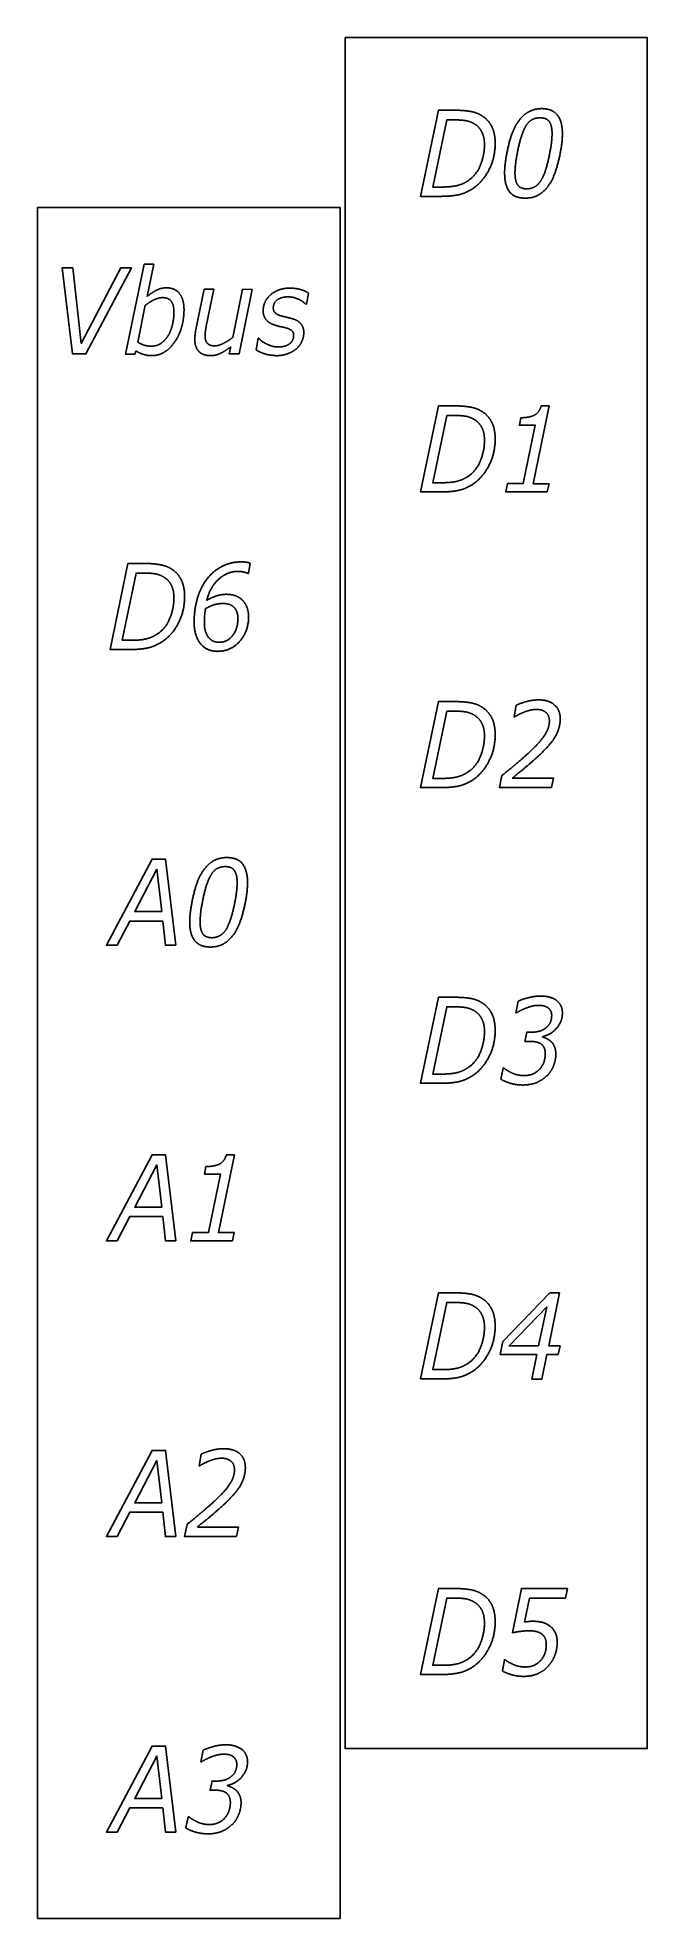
# Model space of a CAD drawing. Extents: x 0.1 to 5.6, y 0.1 to 17.2.
import ezdxf

# ---------------------------------------------------------------- set-up
doc = ezdxf.new("R2010")
doc.units = 0
doc.layers.add('CAPA_1', color=7, linetype='CONTINUOUS')

msp = doc.modelspace()

# ---------------------------------------------------------------- linework, layer by layer
at = {"layer": 'CAPA_1', "color": 7}
for points in [[(2.881, 17.169), (5.622, 17.169), (5.622, 1.636), (2.881, 1.636)], [(0.094, 15.627), (2.836, 15.627), (2.836, 0.094), (0.094, 0.094)], [(0.946, 15.078), (0.532, 14.298), (0.409, 14.298), (0.316, 15.078), (0.413, 15.078), (0.489, 14.393), (0.847, 15.078)], [(1.346, 8.929), (1.252, 8.929), (1.229, 9.149), (0.929, 9.149), (0.815, 8.929), (0.718, 8.929), (1.131, 9.71), (1.254, 9.71)], [(1.219, 9.234), (1.175, 9.619), (0.974, 9.234)], [(1.346, 6.245), (1.252, 6.245), (1.229, 6.465), (0.929, 6.465), (0.815, 6.245), (0.718, 6.245), (1.131, 7.026), (1.254, 7.026)], [(1.219, 6.55), (1.175, 6.935), (0.974, 6.55)], [(4.814, 5.213), (4.711, 5.213), (4.666, 4.991), (4.575, 4.991), (4.621, 5.213), (4.288, 5.213), (4.313, 5.332), (4.739, 5.772), (4.826, 5.772), (4.728, 5.292), (4.831, 5.292)], [(4.637, 5.292), (4.71, 5.645), (4.369, 5.292)], [(1.346, 3.561), (1.252, 3.561), (1.229, 3.781), (0.929, 3.781), (0.815, 3.561), (0.718, 3.561), (1.131, 4.342), (1.254, 4.342)], [(1.219, 3.866), (1.175, 4.251), (0.974, 3.866)], [(1.346, 0.877), (1.252, 0.877), (1.229, 1.097), (0.929, 1.097), (0.815, 0.877), (0.718, 0.877), (1.131, 1.658), (1.254, 1.658)], [(1.219, 1.182), (1.175, 1.567), (0.974, 1.182)]]:
    msp.add_lwpolyline(points, close=True, dxfattribs=at)
for points in [[(3.755, 15.728), (3.567, 15.728), (3.728, 16.509), (3.889, 16.509)], [(3.88, 16.422), (3.803, 16.422), (3.677, 15.812), (3.774, 15.812)], [(3.989, 16.413), (3.986, 16.414), (3.983, 16.414), (3.98, 16.415), (3.977, 16.415), (3.974, 16.416), (3.971, 16.416), (3.968, 16.417), (3.965, 16.417), (3.962, 16.418), (3.959, 16.418), (3.955, 16.418), (3.952, 16.419), (3.949, 16.419), (3.945, 16.419), (3.942, 16.42), (3.938, 16.42), (3.935, 16.42), (3.931, 16.421), (3.928, 16.421), (3.924, 16.421), (3.92, 16.421), (3.916, 16.421), (3.912, 16.422), (3.909, 16.422), (3.905, 16.422), (3.901, 16.422), (3.897, 16.422), (3.893, 16.422), (3.888, 16.422), (3.884, 16.422), (3.88, 16.422)], [(3.889, 16.509), (3.894, 16.509), (3.899, 16.509), (3.904, 16.509), (3.909, 16.509), (3.913, 16.509), (3.918, 16.509), (3.923, 16.508), (3.927, 16.508), (3.932, 16.508), (3.937, 16.508), (3.941, 16.508), (3.946, 16.507), (3.95, 16.507), (3.955, 16.507), (3.959, 16.506), (3.964, 16.506), (3.968, 16.505), (3.973, 16.505), (3.977, 16.505), (3.981, 16.504), (3.986, 16.504), (3.99, 16.503), (3.994, 16.502), (3.998, 16.502), (4.002, 16.501), (4.007, 16.501), (4.011, 16.5), (4.015, 16.499), (4.019, 16.499), (4.023, 16.498), (4.027, 16.497)], [(4.069, 16.375), (4.067, 16.377), (4.065, 16.379), (4.062, 16.38), (4.06, 16.382), (4.057, 16.384), (4.055, 16.385), (4.052, 16.387), (4.05, 16.388), (4.047, 16.39), (4.045, 16.391), (4.042, 16.392), (4.039, 16.394), (4.037, 16.395), (4.034, 16.396), (4.032, 16.398), (4.029, 16.399), (4.026, 16.4), (4.024, 16.401), (4.021, 16.402), (4.019, 16.403), (4.016, 16.404), (4.013, 16.405), (4.011, 16.406), (4.008, 16.407), (4.005, 16.408), (4.002, 16.409), (4, 16.41), (3.997, 16.411), (3.994, 16.412), (3.992, 16.412), (3.989, 16.413)], [(4.027, 16.497), (4.031, 16.496), (4.035, 16.495), (4.039, 16.495), (4.043, 16.494), (4.047, 16.493), (4.051, 16.491), (4.055, 16.49), (4.059, 16.489), (4.062, 16.488), (4.066, 16.487), (4.07, 16.485), (4.074, 16.484), (4.078, 16.482), (4.081, 16.481), (4.085, 16.479), (4.089, 16.478), (4.092, 16.476), (4.096, 16.474), (4.1, 16.473), (4.103, 16.471), (4.107, 16.469), (4.11, 16.467), (4.114, 16.465), (4.117, 16.463), (4.121, 16.461), (4.124, 16.459), (4.128, 16.456), (4.131, 16.454), (4.135, 16.452), (4.138, 16.449), (4.141, 16.447)], [(4.141, 16.447), (4.145, 16.444), (4.148, 16.442), (4.151, 16.439), (4.154, 16.437), (4.157, 16.434), (4.16, 16.432), (4.163, 16.429), (4.165, 16.426), (4.168, 16.423), (4.171, 16.42), (4.174, 16.418), (4.176, 16.415), (4.179, 16.412), (4.181, 16.409), (4.184, 16.405), (4.186, 16.402), (4.189, 16.399), (4.191, 16.396), (4.193, 16.393), (4.195, 16.389), (4.198, 16.386), (4.2, 16.382), (4.202, 16.379), (4.204, 16.375), (4.206, 16.372), (4.208, 16.368), (4.21, 16.364), (4.212, 16.361), (4.214, 16.357), (4.215, 16.353), (4.217, 16.349)], [(4.36, 16.177), (4.362, 16.186), (4.365, 16.195), (4.367, 16.204), (4.369, 16.213), (4.371, 16.221), (4.374, 16.23), (4.376, 16.238), (4.379, 16.246), (4.381, 16.254), (4.384, 16.262), (4.386, 16.27), (4.389, 16.278), (4.392, 16.286), (4.394, 16.293), (4.397, 16.3), (4.4, 16.308), (4.403, 16.315), (4.406, 16.322), (4.409, 16.329), (4.412, 16.335), (4.415, 16.342), (4.418, 16.348), (4.421, 16.355), (4.424, 16.361), (4.427, 16.367), (4.431, 16.373), (4.434, 16.379), (4.437, 16.384), (4.441, 16.39), (4.444, 16.395), (4.448, 16.401)], [(4.448, 16.401), (4.45, 16.405), (4.453, 16.409), (4.456, 16.412), (4.459, 16.416), (4.461, 16.42), (4.464, 16.424), (4.467, 16.427), (4.47, 16.431), (4.473, 16.434), (4.476, 16.438), (4.479, 16.441), (4.482, 16.444), (4.485, 16.447), (4.488, 16.451), (4.491, 16.454), (4.494, 16.457), (4.497, 16.46), (4.5, 16.462), (4.503, 16.465), (4.507, 16.468), (4.51, 16.471), (4.513, 16.473), (4.516, 16.476), (4.52, 16.478), (4.523, 16.481), (4.526, 16.483), (4.53, 16.485), (4.533, 16.487), (4.536, 16.489), (4.54, 16.491), (4.543, 16.493)], [(4.571, 16.42), (4.569, 16.419), (4.566, 16.418), (4.564, 16.416), (4.562, 16.414), (4.56, 16.413), (4.558, 16.411), (4.556, 16.409), (4.554, 16.407), (4.551, 16.405), (4.549, 16.403), (4.547, 16.401), (4.545, 16.399), (4.543, 16.397), (4.541, 16.394), (4.539, 16.392), (4.537, 16.389), (4.535, 16.387), (4.533, 16.384), (4.531, 16.381), (4.529, 16.379), (4.527, 16.376), (4.525, 16.373), (4.523, 16.37), (4.521, 16.367), (4.519, 16.364), (4.518, 16.36), (4.516, 16.357), (4.514, 16.354), (4.512, 16.35), (4.51, 16.347), (4.508, 16.343)], [(4.543, 16.493), (4.547, 16.495), (4.55, 16.497), (4.554, 16.499), (4.557, 16.501), (4.561, 16.502), (4.565, 16.504), (4.568, 16.506), (4.572, 16.507), (4.576, 16.508), (4.58, 16.51), (4.583, 16.511), (4.587, 16.512), (4.591, 16.514), (4.595, 16.515), (4.599, 16.516), (4.603, 16.517), (4.607, 16.518), (4.611, 16.518), (4.615, 16.519), (4.619, 16.52), (4.623, 16.521), (4.627, 16.521), (4.631, 16.522), (4.635, 16.522), (4.64, 16.523), (4.644, 16.523), (4.648, 16.523), (4.652, 16.523), (4.657, 16.524), (4.661, 16.524), (4.666, 16.524)], [(4.65, 16.442), (4.647, 16.441), (4.644, 16.441), (4.642, 16.441), (4.639, 16.441), (4.636, 16.441), (4.633, 16.441), (4.63, 16.44), (4.628, 16.44), (4.625, 16.44), (4.622, 16.439), (4.62, 16.439), (4.617, 16.438), (4.614, 16.438), (4.612, 16.437), (4.609, 16.437), (4.607, 16.436), (4.604, 16.435), (4.602, 16.434), (4.599, 16.434), (4.597, 16.433), (4.594, 16.432), (4.592, 16.431), (4.589, 16.43), (4.587, 16.429), (4.585, 16.428), (4.582, 16.427), (4.58, 16.426), (4.578, 16.424), (4.575, 16.423), (4.573, 16.422), (4.571, 16.42)], [(4.734, 16.404), (4.733, 16.407), (4.731, 16.409), (4.729, 16.411), (4.728, 16.413), (4.726, 16.415), (4.724, 16.417), (4.722, 16.419), (4.72, 16.421), (4.717, 16.423), (4.715, 16.424), (4.713, 16.426), (4.71, 16.428), (4.708, 16.429), (4.705, 16.43), (4.703, 16.432), (4.7, 16.433), (4.697, 16.434), (4.694, 16.435), (4.692, 16.436), (4.688, 16.437), (4.685, 16.438), (4.682, 16.438), (4.679, 16.439), (4.676, 16.44), (4.672, 16.44), (4.669, 16.441), (4.665, 16.441), (4.662, 16.441), (4.658, 16.441), (4.654, 16.441), (4.65, 16.442)], [(4.666, 16.524), (4.672, 16.524), (4.678, 16.523), (4.683, 16.523), (4.689, 16.523), (4.695, 16.522), (4.7, 16.522), (4.706, 16.521), (4.711, 16.52), (4.716, 16.519), (4.721, 16.518), (4.726, 16.517), (4.731, 16.515), (4.736, 16.514), (4.741, 16.512), (4.746, 16.51), (4.75, 16.509), (4.754, 16.507), (4.759, 16.504), (4.763, 16.502), (4.767, 16.5), (4.771, 16.498), (4.775, 16.495), (4.779, 16.492), (4.783, 16.49), (4.786, 16.487), (4.79, 16.484), (4.793, 16.48), (4.797, 16.477), (4.8, 16.474), (4.803, 16.47), (4.806, 16.467)], [(4.758, 16.297), (4.758, 16.301), (4.758, 16.306), (4.758, 16.31), (4.758, 16.314), (4.757, 16.319), (4.757, 16.323), (4.757, 16.327), (4.756, 16.331), (4.756, 16.335), (4.755, 16.339), (4.755, 16.342), (4.754, 16.346), (4.754, 16.35), (4.753, 16.353), (4.752, 16.357), (4.752, 16.36), (4.751, 16.364), (4.75, 16.367), (4.749, 16.37), (4.748, 16.374), (4.747, 16.377), (4.746, 16.38), (4.745, 16.383), (4.744, 16.386), (4.742, 16.389), (4.741, 16.391), (4.74, 16.394), (4.739, 16.397), (4.737, 16.399), (4.736, 16.402), (4.734, 16.404)], [(4.806, 16.467), (4.809, 16.463), (4.812, 16.459), (4.815, 16.455), (4.817, 16.451), (4.82, 16.447), (4.822, 16.443), (4.825, 16.438), (4.827, 16.434), (4.829, 16.429), (4.831, 16.424), (4.833, 16.419), (4.835, 16.414), (4.837, 16.409), (4.838, 16.404), (4.84, 16.398), (4.841, 16.393), (4.843, 16.387), (4.844, 16.381), (4.845, 16.375), (4.846, 16.369), (4.847, 16.363), (4.848, 16.357), (4.849, 16.35), (4.85, 16.344), (4.851, 16.337), (4.851, 16.331), (4.851, 16.324), (4.852, 16.317), (4.852, 16.309), (4.852, 16.302), (4.852, 16.295)], [(4.126, 16.303), (4.125, 16.306), (4.124, 16.308), (4.123, 16.311), (4.121, 16.314), (4.12, 16.317), (4.118, 16.319), (4.117, 16.322), (4.116, 16.324), (4.114, 16.327), (4.112, 16.329), (4.111, 16.332), (4.109, 16.334), (4.107, 16.337), (4.106, 16.339), (4.104, 16.342), (4.102, 16.344), (4.1, 16.346), (4.098, 16.348), (4.096, 16.351), (4.094, 16.353), (4.092, 16.355), (4.09, 16.357), (4.088, 16.359), (4.086, 16.361), (4.084, 16.364), (4.081, 16.366), (4.079, 16.368), (4.077, 16.37), (4.074, 16.371), (4.072, 16.373), (4.069, 16.375)], [(4.146, 16.2), (4.146, 16.204), (4.145, 16.208), (4.145, 16.212), (4.145, 16.215), (4.145, 16.219), (4.145, 16.223), (4.145, 16.226), (4.144, 16.23), (4.144, 16.233), (4.144, 16.237), (4.143, 16.24), (4.143, 16.244), (4.142, 16.247), (4.142, 16.251), (4.141, 16.254), (4.14, 16.257), (4.14, 16.261), (4.139, 16.264), (4.138, 16.267), (4.138, 16.27), (4.137, 16.273), (4.136, 16.277), (4.135, 16.28), (4.134, 16.283), (4.133, 16.286), (4.132, 16.289), (4.131, 16.292), (4.13, 16.294), (4.129, 16.297), (4.128, 16.3), (4.126, 16.303)], [(4.217, 16.349), (4.219, 16.345), (4.22, 16.341), (4.222, 16.338), (4.223, 16.334), (4.225, 16.329), (4.226, 16.325), (4.227, 16.321), (4.229, 16.317), (4.23, 16.313), (4.231, 16.309), (4.232, 16.304), (4.233, 16.3), (4.234, 16.296), (4.235, 16.291), (4.236, 16.287), (4.237, 16.282), (4.238, 16.278), (4.239, 16.273), (4.239, 16.269), (4.24, 16.264), (4.24, 16.259), (4.241, 16.254), (4.241, 16.25), (4.242, 16.245), (4.242, 16.24), (4.242, 16.235), (4.243, 16.23), (4.243, 16.225), (4.243, 16.22), (4.243, 16.215), (4.243, 16.21)], [(4.508, 16.343), (4.506, 16.339), (4.504, 16.334), (4.502, 16.33), (4.5, 16.325), (4.498, 16.321), (4.496, 16.316), (4.494, 16.311), (4.492, 16.305), (4.49, 16.3), (4.488, 16.295), (4.486, 16.289), (4.484, 16.284), (4.482, 16.278), (4.48, 16.272), (4.478, 16.266), (4.476, 16.26), (4.474, 16.253), (4.472, 16.247), (4.47, 16.24), (4.469, 16.233), (4.467, 16.227), (4.465, 16.22), (4.463, 16.212), (4.461, 16.205), (4.459, 16.198), (4.458, 16.19), (4.456, 16.183), (4.454, 16.175), (4.452, 16.167), (4.451, 16.159), (4.449, 16.151)], [(4.731, 16.089), (4.733, 16.097), (4.735, 16.105), (4.736, 16.113), (4.738, 16.121), (4.739, 16.129), (4.741, 16.137), (4.742, 16.145), (4.743, 16.152), (4.745, 16.16), (4.746, 16.167), (4.747, 16.174), (4.748, 16.181), (4.749, 16.188), (4.75, 16.195), (4.751, 16.202), (4.752, 16.209), (4.753, 16.216), (4.753, 16.222), (4.754, 16.229), (4.755, 16.235), (4.755, 16.241), (4.756, 16.247), (4.756, 16.254), (4.757, 16.26), (4.757, 16.265), (4.757, 16.271), (4.758, 16.277), (4.758, 16.283), (4.758, 16.288), (4.758, 16.293), (4.758, 16.299)], [(4.758, 16.299), (4.758, 16.297)], [(4.852, 16.295), (4.852, 16.288), (4.852, 16.282), (4.852, 16.275), (4.852, 16.268), (4.851, 16.261), (4.851, 16.254), (4.85, 16.246), (4.85, 16.239), (4.849, 16.232), (4.849, 16.224), (4.848, 16.217), (4.847, 16.209), (4.846, 16.202), (4.845, 16.194), (4.844, 16.186), (4.843, 16.178), (4.842, 16.17), (4.841, 16.162), (4.839, 16.154), (4.838, 16.146), (4.836, 16.138), (4.835, 16.129), (4.833, 16.121), (4.832, 16.112), (4.83, 16.104), (4.828, 16.095), (4.826, 16.087), (4.824, 16.078), (4.822, 16.069), (4.82, 16.06), (4.818, 16.051)], [(4.852, 16.295), (4.852, 16.295)], [(4.106, 16.006), (4.109, 16.012), (4.111, 16.017), (4.114, 16.023), (4.116, 16.029), (4.118, 16.035), (4.12, 16.041), (4.122, 16.047), (4.124, 16.053), (4.126, 16.06), (4.128, 16.066), (4.129, 16.072), (4.131, 16.078), (4.132, 16.084), (4.134, 16.09), (4.135, 16.097), (4.136, 16.103), (4.138, 16.109), (4.139, 16.115), (4.14, 16.122), (4.141, 16.128), (4.142, 16.134), (4.142, 16.141), (4.143, 16.147), (4.144, 16.154), (4.144, 16.16), (4.145, 16.166), (4.145, 16.173), (4.145, 16.179), (4.145, 16.186), (4.146, 16.193), (4.146, 16.199)], [(4.146, 16.199), (4.146, 16.2)], [(4.243, 16.209), (4.243, 16.201), (4.243, 16.193), (4.243, 16.185), (4.242, 16.176), (4.242, 16.168), (4.241, 16.16), (4.24, 16.152), (4.239, 16.144), (4.238, 16.136), (4.237, 16.128), (4.236, 16.12), (4.234, 16.112), (4.233, 16.104), (4.231, 16.096), (4.23, 16.089), (4.228, 16.081), (4.226, 16.073), (4.224, 16.065), (4.221, 16.057), (4.219, 16.05), (4.217, 16.042), (4.214, 16.034), (4.211, 16.027), (4.208, 16.019), (4.205, 16.012), (4.202, 16.004), (4.199, 15.997), (4.196, 15.989), (4.192, 15.982), (4.189, 15.974), (4.185, 15.967)], [(4.243, 16.21), (4.243, 16.209)], [(4.328, 15.94), (4.328, 15.946), (4.328, 15.953), (4.328, 15.959), (4.329, 15.965), (4.329, 15.972), (4.329, 15.978), (4.33, 15.985), (4.33, 15.992), (4.331, 15.999), (4.331, 16.006), (4.332, 16.013), (4.333, 16.02), (4.334, 16.028), (4.335, 16.035), (4.336, 16.043), (4.337, 16.05), (4.338, 16.058), (4.339, 16.066), (4.34, 16.074), (4.341, 16.082), (4.343, 16.09), (4.344, 16.098), (4.346, 16.106), (4.347, 16.115), (4.349, 16.123), (4.351, 16.132), (4.353, 16.141), (4.354, 16.15), (4.356, 16.159), (4.358, 16.168), (4.36, 16.177)], [(4.449, 16.151), (4.447, 16.143), (4.446, 16.134), (4.444, 16.126), (4.443, 16.119), (4.441, 16.111), (4.44, 16.103), (4.438, 16.095), (4.437, 16.088), (4.436, 16.081), (4.435, 16.073), (4.433, 16.066), (4.432, 16.059), (4.431, 16.052), (4.43, 16.045), (4.429, 16.038), (4.429, 16.031), (4.428, 16.024), (4.427, 16.018), (4.426, 16.011), (4.426, 16.005), (4.425, 15.999), (4.425, 15.992), (4.424, 15.986), (4.424, 15.98), (4.423, 15.974), (4.423, 15.968), (4.423, 15.963), (4.423, 15.957), (4.422, 15.951), (4.422, 15.946), (4.422, 15.94)], [(4.672, 15.896), (4.674, 15.901), (4.676, 15.905), (4.678, 15.91), (4.68, 15.914), (4.682, 15.919), (4.685, 15.924), (4.687, 15.929), (4.689, 15.934), (4.691, 15.94), (4.693, 15.945), (4.695, 15.951), (4.696, 15.956), (4.698, 15.962), (4.7, 15.968), (4.702, 15.974), (4.704, 15.98), (4.706, 15.987), (4.708, 15.993), (4.71, 16), (4.712, 16.007), (4.714, 16.013), (4.715, 16.02), (4.717, 16.028), (4.719, 16.035), (4.721, 16.042), (4.723, 16.05), (4.724, 16.057), (4.726, 16.065), (4.728, 16.073), (4.73, 16.081), (4.731, 16.089)], [(4.818, 16.051), (4.815, 16.042), (4.813, 16.033), (4.811, 16.024), (4.809, 16.016), (4.806, 16.007), (4.804, 15.999), (4.801, 15.991), (4.799, 15.983), (4.797, 15.975), (4.794, 15.967), (4.791, 15.959), (4.789, 15.952), (4.786, 15.944), (4.784, 15.937), (4.781, 15.93), (4.778, 15.923), (4.775, 15.916), (4.772, 15.91), (4.77, 15.903), (4.767, 15.897), (4.764, 15.89), (4.761, 15.884), (4.758, 15.878), (4.755, 15.872), (4.752, 15.867), (4.749, 15.861), (4.746, 15.855), (4.742, 15.85), (4.739, 15.845), (4.736, 15.84), (4.733, 15.835)], [(3.992, 15.867), (3.997, 15.87), (4.002, 15.873), (4.006, 15.877), (4.011, 15.88), (4.015, 15.884), (4.02, 15.887), (4.024, 15.891), (4.028, 15.895), (4.033, 15.898), (4.037, 15.902), (4.041, 15.906), (4.045, 15.911), (4.049, 15.915), (4.053, 15.919), (4.056, 15.923), (4.06, 15.928), (4.064, 15.933), (4.067, 15.937), (4.071, 15.942), (4.074, 15.947), (4.077, 15.952), (4.081, 15.957), (4.084, 15.962), (4.087, 15.967), (4.09, 15.972), (4.093, 15.978), (4.096, 15.983), (4.098, 15.989), (4.101, 15.994), (4.104, 16), (4.106, 16.006)], [(4.185, 15.967), (4.181, 15.96), (4.178, 15.952), (4.174, 15.945), (4.17, 15.938), (4.165, 15.932), (4.161, 15.925), (4.157, 15.918), (4.153, 15.912), (4.148, 15.905), (4.143, 15.899), (4.139, 15.893), (4.134, 15.886), (4.129, 15.88), (4.124, 15.874), (4.119, 15.869), (4.114, 15.863), (4.109, 15.857), (4.104, 15.852), (4.098, 15.846), (4.093, 15.841), (4.087, 15.836), (4.082, 15.831), (4.076, 15.826), (4.07, 15.821), (4.064, 15.816), (4.058, 15.812), (4.052, 15.807), (4.046, 15.803), (4.04, 15.799), (4.033, 15.794), (4.027, 15.79)], [(4.374, 15.768), (4.371, 15.772), (4.369, 15.775), (4.366, 15.779), (4.363, 15.784), (4.361, 15.788), (4.358, 15.792), (4.356, 15.797), (4.354, 15.801), (4.351, 15.806), (4.349, 15.811), (4.347, 15.816), (4.345, 15.821), (4.344, 15.826), (4.342, 15.831), (4.34, 15.837), (4.339, 15.842), (4.337, 15.848), (4.336, 15.854), (4.335, 15.86), (4.334, 15.866), (4.333, 15.872), (4.332, 15.878), (4.331, 15.885), (4.33, 15.891), (4.33, 15.898), (4.329, 15.905), (4.329, 15.911), (4.329, 15.919), (4.328, 15.926), (4.328, 15.933), (4.328, 15.94)], [(4.422, 15.94), (4.422, 15.936), (4.422, 15.931), (4.423, 15.927), (4.423, 15.923), (4.423, 15.919), (4.423, 15.914), (4.424, 15.91), (4.424, 15.906), (4.424, 15.902), (4.425, 15.899), (4.425, 15.895), (4.426, 15.891), (4.426, 15.887), (4.427, 15.884), (4.428, 15.88), (4.429, 15.877), (4.429, 15.873), (4.43, 15.87), (4.431, 15.867), (4.432, 15.863), (4.433, 15.86), (4.434, 15.857), (4.435, 15.854), (4.436, 15.851), (4.438, 15.849), (4.439, 15.846), (4.44, 15.843), (4.441, 15.84), (4.443, 15.838), (4.444, 15.835), (4.446, 15.833)], [(4.609, 15.82), (4.611, 15.821), (4.614, 15.823), (4.616, 15.825), (4.618, 15.826), (4.621, 15.828), (4.623, 15.83), (4.625, 15.832), (4.627, 15.834), (4.629, 15.836), (4.632, 15.838), (4.634, 15.84), (4.636, 15.843), (4.638, 15.845), (4.64, 15.847), (4.642, 15.85), (4.644, 15.852), (4.646, 15.855), (4.648, 15.857), (4.65, 15.86), (4.652, 15.863), (4.654, 15.865), (4.656, 15.868), (4.658, 15.871), (4.66, 15.874), (4.661, 15.877), (4.663, 15.88), (4.665, 15.883), (4.667, 15.886), (4.669, 15.89), (4.67, 15.893), (4.672, 15.896)], [(3.901, 15.741), (3.897, 15.74), (3.893, 15.739), (3.888, 15.738), (3.884, 15.738), (3.88, 15.737), (3.875, 15.736), (3.871, 15.736), (3.867, 15.735), (3.862, 15.735), (3.858, 15.734), (3.853, 15.733), (3.849, 15.733), (3.844, 15.733), (3.839, 15.732), (3.835, 15.732), (3.83, 15.731), (3.825, 15.731), (3.82, 15.731), (3.816, 15.73), (3.811, 15.73), (3.806, 15.73), (3.801, 15.73), (3.796, 15.729), (3.791, 15.729), (3.786, 15.729), (3.781, 15.729), (3.776, 15.729), (3.771, 15.729), (3.765, 15.729), (3.76, 15.729), (3.755, 15.728)], [(3.774, 15.812), (3.778, 15.812), (3.782, 15.813), (3.786, 15.813), (3.791, 15.813), (3.795, 15.813), (3.799, 15.813), (3.803, 15.813), (3.807, 15.813), (3.811, 15.813), (3.815, 15.814), (3.819, 15.814), (3.823, 15.814), (3.827, 15.815), (3.831, 15.815), (3.835, 15.815), (3.839, 15.816), (3.842, 15.816), (3.846, 15.816), (3.85, 15.817), (3.854, 15.817), (3.857, 15.818), (3.861, 15.819), (3.865, 15.819), (3.868, 15.82), (3.872, 15.82), (3.875, 15.821), (3.879, 15.822), (3.882, 15.822), (3.886, 15.823), (3.889, 15.824), (3.893, 15.824)], [(3.893, 15.824), (3.896, 15.825), (3.899, 15.826), (3.903, 15.827), (3.906, 15.828), (3.909, 15.829), (3.913, 15.83), (3.916, 15.831), (3.919, 15.832), (3.923, 15.833), (3.926, 15.834), (3.929, 15.835), (3.933, 15.837), (3.936, 15.838), (3.939, 15.839), (3.942, 15.84), (3.945, 15.842), (3.949, 15.843), (3.952, 15.845), (3.955, 15.846), (3.958, 15.848), (3.961, 15.849), (3.964, 15.851), (3.968, 15.852), (3.971, 15.854), (3.974, 15.856), (3.977, 15.858), (3.98, 15.859), (3.983, 15.861), (3.986, 15.863), (3.989, 15.865), (3.992, 15.867)], [(4.027, 15.79), (4.023, 15.788), (4.019, 15.786), (4.015, 15.783), (4.011, 15.781), (4.007, 15.779), (4.003, 15.777), (3.999, 15.775), (3.995, 15.773), (3.991, 15.771), (3.987, 15.769), (3.983, 15.767), (3.979, 15.765), (3.975, 15.763), (3.971, 15.762), (3.967, 15.76), (3.963, 15.758), (3.959, 15.757), (3.955, 15.755), (3.95, 15.754), (3.946, 15.753), (3.942, 15.751), (3.938, 15.75), (3.934, 15.749), (3.93, 15.747), (3.926, 15.746), (3.922, 15.745), (3.918, 15.744), (3.913, 15.743), (3.909, 15.742), (3.905, 15.741), (3.901, 15.741)], [(4.515, 15.711), (4.509, 15.711), (4.503, 15.712), (4.497, 15.712), (4.492, 15.712), (4.486, 15.713), (4.48, 15.714), (4.475, 15.714), (4.47, 15.715), (4.464, 15.716), (4.459, 15.717), (4.454, 15.719), (4.449, 15.72), (4.444, 15.721), (4.44, 15.723), (4.435, 15.725), (4.43, 15.726), (4.426, 15.728), (4.422, 15.73), (4.417, 15.733), (4.413, 15.735), (4.409, 15.737), (4.405, 15.74), (4.401, 15.743), (4.398, 15.745), (4.394, 15.748), (4.39, 15.751), (4.387, 15.754), (4.384, 15.757), (4.38, 15.761), (4.377, 15.764), (4.374, 15.768)], [(4.446, 15.833), (4.447, 15.831), (4.449, 15.828), (4.451, 15.826), (4.452, 15.824), (4.454, 15.822), (4.456, 15.82), (4.458, 15.818), (4.46, 15.816), (4.463, 15.814), (4.465, 15.813), (4.467, 15.811), (4.47, 15.81), (4.472, 15.808), (4.475, 15.807), (4.477, 15.806), (4.48, 15.804), (4.483, 15.803), (4.486, 15.802), (4.489, 15.801), (4.492, 15.8), (4.495, 15.8), (4.498, 15.799), (4.501, 15.798), (4.505, 15.798), (4.508, 15.797), (4.512, 15.797), (4.515, 15.796), (4.519, 15.796), (4.523, 15.796), (4.526, 15.796), (4.53, 15.796)], [(4.637, 15.741), (4.633, 15.74), (4.63, 15.738), (4.626, 15.736), (4.623, 15.734), (4.619, 15.733), (4.616, 15.731), (4.612, 15.729), (4.609, 15.728), (4.605, 15.727), (4.601, 15.725), (4.597, 15.724), (4.594, 15.723), (4.59, 15.722), (4.586, 15.72), (4.582, 15.719), (4.578, 15.718), (4.574, 15.718), (4.57, 15.717), (4.566, 15.716), (4.562, 15.715), (4.558, 15.715), (4.554, 15.714), (4.55, 15.713), (4.546, 15.713), (4.541, 15.713), (4.537, 15.712), (4.533, 15.712), (4.528, 15.712), (4.524, 15.712), (4.52, 15.711), (4.515, 15.711)], [(4.53, 15.796), (4.533, 15.796), (4.536, 15.796), (4.538, 15.796), (4.541, 15.796), (4.544, 15.796), (4.546, 15.797), (4.549, 15.797), (4.552, 15.797), (4.554, 15.798), (4.557, 15.798), (4.56, 15.799), (4.562, 15.799), (4.565, 15.8), (4.567, 15.801), (4.57, 15.801), (4.572, 15.802), (4.575, 15.803), (4.577, 15.804), (4.58, 15.805), (4.582, 15.806), (4.585, 15.807), (4.587, 15.808), (4.59, 15.809), (4.592, 15.81), (4.595, 15.811), (4.597, 15.813), (4.6, 15.814), (4.602, 15.815), (4.604, 15.817), (4.607, 15.818), (4.609, 15.82)], [(4.733, 15.835), (4.73, 15.831), (4.727, 15.827), (4.724, 15.823), (4.721, 15.819), (4.719, 15.815), (4.716, 15.812), (4.713, 15.808), (4.71, 15.804), (4.707, 15.801), (4.704, 15.797), (4.701, 15.794), (4.698, 15.791), (4.695, 15.788), (4.692, 15.784), (4.689, 15.781), (4.685, 15.778), (4.682, 15.775), (4.679, 15.773), (4.676, 15.77), (4.673, 15.767), (4.67, 15.764), (4.666, 15.762), (4.663, 15.759), (4.66, 15.757), (4.657, 15.754), (4.653, 15.752), (4.65, 15.75), (4.647, 15.748), (4.643, 15.745), (4.64, 15.743), (4.637, 15.741)], [(0.986, 14.326), (0.974, 14.296), (0.892, 14.296), (1.06, 15.112), (1.147, 15.112), (1.088, 14.82)], [(1.088, 14.82), (1.09, 14.823), (1.093, 14.825), (1.096, 14.827), (1.099, 14.829), (1.101, 14.831), (1.104, 14.833), (1.107, 14.835), (1.11, 14.837), (1.113, 14.839), (1.115, 14.841), (1.118, 14.843), (1.121, 14.845), (1.124, 14.847), (1.126, 14.848), (1.129, 14.85), (1.132, 14.852), (1.135, 14.854), (1.137, 14.856), (1.14, 14.857), (1.143, 14.859), (1.145, 14.861), (1.148, 14.862), (1.151, 14.864), (1.154, 14.866), (1.156, 14.867), (1.159, 14.869), (1.162, 14.87), (1.164, 14.872), (1.167, 14.873), (1.17, 14.875), (1.172, 14.876)], [(1.172, 14.876), (1.175, 14.877), (1.178, 14.879), (1.181, 14.88), (1.183, 14.881), (1.186, 14.882), (1.189, 14.883), (1.192, 14.884), (1.195, 14.885), (1.197, 14.886), (1.2, 14.887), (1.203, 14.888), (1.206, 14.889), (1.209, 14.89), (1.212, 14.891), (1.215, 14.891), (1.218, 14.892), (1.221, 14.893), (1.224, 14.893), (1.227, 14.894), (1.23, 14.894), (1.233, 14.895), (1.236, 14.895), (1.239, 14.896), (1.242, 14.896), (1.246, 14.896), (1.249, 14.896), (1.252, 14.897), (1.255, 14.897), (1.258, 14.897), (1.262, 14.897), (1.265, 14.897)], [(1.265, 14.897), (1.27, 14.897), (1.275, 14.897), (1.279, 14.896), (1.284, 14.896), (1.288, 14.896), (1.293, 14.895), (1.297, 14.894), (1.302, 14.893), (1.306, 14.892), (1.31, 14.891), (1.314, 14.89), (1.318, 14.889), (1.322, 14.888), (1.326, 14.886), (1.33, 14.885), (1.334, 14.883), (1.338, 14.881), (1.341, 14.879), (1.345, 14.877), (1.348, 14.875), (1.351, 14.873), (1.355, 14.87), (1.358, 14.868), (1.361, 14.865), (1.364, 14.863), (1.367, 14.86), (1.37, 14.857), (1.373, 14.854), (1.376, 14.851), (1.378, 14.847), (1.381, 14.844)], [(1.526, 14.504), (1.604, 14.884), (1.692, 14.884), (1.623, 14.55)], [(2.04, 14.883), (1.92, 14.298), (1.832, 14.298), (1.846, 14.363)], [(1.863, 14.447), (1.952, 14.884), (2.04, 14.883)], [(2.202, 14.831), (2.204, 14.833), (2.206, 14.834), (2.208, 14.836), (2.21, 14.838), (2.212, 14.839), (2.214, 14.841), (2.216, 14.843), (2.218, 14.844), (2.22, 14.846), (2.223, 14.847), (2.225, 14.849), (2.227, 14.851), (2.23, 14.852), (2.232, 14.854), (2.234, 14.855), (2.237, 14.857), (2.239, 14.858), (2.242, 14.859), (2.244, 14.861), (2.247, 14.862), (2.25, 14.864), (2.252, 14.865), (2.255, 14.866), (2.258, 14.868), (2.26, 14.869), (2.263, 14.87), (2.266, 14.872), (2.269, 14.873), (2.272, 14.874), (2.275, 14.875), (2.278, 14.877)], [(2.278, 14.877), (2.281, 14.878), (2.284, 14.879), (2.287, 14.88), (2.29, 14.881), (2.293, 14.882), (2.296, 14.883), (2.299, 14.884), (2.302, 14.885), (2.305, 14.886), (2.309, 14.886), (2.312, 14.887), (2.315, 14.888), (2.318, 14.889), (2.322, 14.889), (2.325, 14.89), (2.328, 14.89), (2.332, 14.891), (2.335, 14.891), (2.338, 14.892), (2.342, 14.892), (2.345, 14.893), (2.349, 14.893), (2.352, 14.893), (2.355, 14.894), (2.359, 14.894), (2.363, 14.894), (2.366, 14.894), (2.37, 14.894), (2.373, 14.895), (2.377, 14.895), (2.38, 14.895)], [(2.38, 14.895), (2.383, 14.895), (2.386, 14.895), (2.389, 14.894), (2.392, 14.894), (2.396, 14.894), (2.399, 14.894), (2.402, 14.894), (2.405, 14.894), (2.408, 14.894), (2.411, 14.893), (2.414, 14.893), (2.417, 14.893), (2.42, 14.892), (2.423, 14.892), (2.426, 14.892), (2.429, 14.891), (2.432, 14.891), (2.435, 14.891), (2.437, 14.89), (2.44, 14.89), (2.443, 14.889), (2.446, 14.889), (2.449, 14.888), (2.452, 14.887), (2.455, 14.887), (2.458, 14.886), (2.461, 14.885), (2.464, 14.885), (2.467, 14.884), (2.47, 14.883), (2.473, 14.883)], [(2.473, 14.883), (2.476, 14.882), (2.479, 14.881), (2.482, 14.88), (2.485, 14.879), (2.488, 14.878), (2.491, 14.878), (2.494, 14.877), (2.496, 14.876), (2.499, 14.875), (2.502, 14.874), (2.504, 14.873), (2.507, 14.872), (2.509, 14.871), (2.512, 14.87), (2.514, 14.869), (2.517, 14.868), (2.519, 14.867), (2.522, 14.866), (2.524, 14.865), (2.526, 14.864), (2.529, 14.862), (2.531, 14.861), (2.533, 14.86), (2.535, 14.859), (2.537, 14.858), (2.539, 14.857), (2.542, 14.855), (2.544, 14.854), (2.546, 14.853), (2.548, 14.851), (2.549, 14.85)], [(1.07, 14.739), (1.002, 14.404)], [(1.148, 14.788), (1.145, 14.786), (1.142, 14.785), (1.14, 14.784), (1.137, 14.782), (1.134, 14.781), (1.132, 14.779), (1.129, 14.778), (1.127, 14.776), (1.124, 14.775), (1.122, 14.774), (1.119, 14.772), (1.116, 14.771), (1.114, 14.769), (1.111, 14.767), (1.109, 14.766), (1.106, 14.764), (1.104, 14.763), (1.101, 14.761), (1.099, 14.76), (1.096, 14.758), (1.094, 14.756), (1.092, 14.755), (1.089, 14.753), (1.087, 14.751), (1.084, 14.75), (1.082, 14.748), (1.08, 14.746), (1.077, 14.744), (1.075, 14.743), (1.073, 14.741), (1.07, 14.739)], [(1.228, 14.809), (1.226, 14.809), (1.223, 14.809), (1.22, 14.809), (1.218, 14.808), (1.215, 14.808), (1.213, 14.808), (1.21, 14.808), (1.208, 14.807), (1.205, 14.807), (1.203, 14.807), (1.2, 14.806), (1.198, 14.806), (1.195, 14.805), (1.192, 14.805), (1.19, 14.804), (1.187, 14.803), (1.185, 14.802), (1.182, 14.802), (1.179, 14.801), (1.177, 14.8), (1.174, 14.799), (1.172, 14.798), (1.169, 14.797), (1.166, 14.796), (1.164, 14.795), (1.161, 14.794), (1.158, 14.793), (1.156, 14.792), (1.153, 14.79), (1.15, 14.789), (1.148, 14.788)], [(1.305, 14.775), (1.304, 14.777), (1.302, 14.779), (1.301, 14.781), (1.299, 14.783), (1.297, 14.785), (1.295, 14.787), (1.293, 14.788), (1.291, 14.79), (1.289, 14.792), (1.287, 14.793), (1.285, 14.795), (1.282, 14.796), (1.28, 14.797), (1.278, 14.799), (1.275, 14.8), (1.273, 14.801), (1.27, 14.802), (1.268, 14.803), (1.265, 14.804), (1.262, 14.805), (1.259, 14.805), (1.256, 14.806), (1.254, 14.807), (1.251, 14.807), (1.248, 14.808), (1.244, 14.808), (1.241, 14.808), (1.238, 14.808), (1.235, 14.809), (1.231, 14.809), (1.228, 14.809)], [(1.33, 14.679), (1.33, 14.683), (1.33, 14.687), (1.33, 14.691), (1.329, 14.695), (1.329, 14.698), (1.329, 14.702), (1.329, 14.706), (1.328, 14.709), (1.328, 14.713), (1.327, 14.716), (1.327, 14.72), (1.326, 14.723), (1.325, 14.726), (1.325, 14.73), (1.324, 14.733), (1.323, 14.736), (1.322, 14.739), (1.322, 14.742), (1.321, 14.745), (1.32, 14.748), (1.319, 14.75), (1.318, 14.753), (1.316, 14.756), (1.315, 14.758), (1.314, 14.761), (1.313, 14.763), (1.311, 14.766), (1.31, 14.768), (1.309, 14.77), (1.307, 14.773), (1.305, 14.775)], [(1.381, 14.844), (1.384, 14.841), (1.386, 14.837), (1.389, 14.833), (1.391, 14.83), (1.393, 14.826), (1.395, 14.822), (1.397, 14.818), (1.399, 14.814), (1.401, 14.81), (1.403, 14.806), (1.405, 14.801), (1.406, 14.797), (1.408, 14.792), (1.41, 14.788), (1.411, 14.783), (1.412, 14.778), (1.413, 14.773), (1.415, 14.768), (1.416, 14.763), (1.417, 14.758), (1.417, 14.753), (1.418, 14.748), (1.419, 14.742), (1.42, 14.737), (1.42, 14.731), (1.421, 14.725), (1.421, 14.72), (1.421, 14.714), (1.422, 14.708), (1.422, 14.702), (1.422, 14.696)], [(1.422, 14.698), (1.422, 14.693), (1.422, 14.687), (1.421, 14.682), (1.421, 14.676), (1.421, 14.671), (1.421, 14.666), (1.421, 14.66), (1.42, 14.655), (1.42, 14.649), (1.419, 14.644), (1.419, 14.639), (1.418, 14.633), (1.418, 14.628), (1.417, 14.623), (1.416, 14.617), (1.415, 14.612), (1.415, 14.607), (1.414, 14.602), (1.413, 14.596), (1.412, 14.591), (1.411, 14.586), (1.41, 14.581), (1.409, 14.576), (1.407, 14.571), (1.406, 14.566), (1.405, 14.56), (1.404, 14.555), (1.402, 14.55), (1.401, 14.545), (1.399, 14.54), (1.398, 14.535)], [(1.422, 14.696), (1.422, 14.698)], [(2.139, 14.689), (2.139, 14.691), (2.139, 14.694), (2.139, 14.697), (2.139, 14.699), (2.139, 14.702), (2.139, 14.704), (2.139, 14.707), (2.14, 14.71), (2.14, 14.712), (2.14, 14.715), (2.141, 14.717), (2.141, 14.72), (2.141, 14.722), (2.142, 14.725), (2.142, 14.727), (2.143, 14.73), (2.143, 14.732), (2.144, 14.735), (2.145, 14.737), (2.145, 14.739), (2.146, 14.742), (2.147, 14.744), (2.147, 14.747), (2.148, 14.749), (2.149, 14.751), (2.15, 14.754), (2.151, 14.756), (2.152, 14.758), (2.153, 14.761), (2.154, 14.763), (2.155, 14.765)], [(2.165, 14.609), (2.163, 14.611), (2.162, 14.613), (2.16, 14.615), (2.158, 14.617), (2.157, 14.62), (2.156, 14.622), (2.154, 14.624), (2.153, 14.627), (2.152, 14.629), (2.151, 14.631), (2.15, 14.634), (2.148, 14.636), (2.147, 14.639), (2.147, 14.641), (2.146, 14.644), (2.145, 14.646), (2.144, 14.649), (2.143, 14.652), (2.143, 14.654), (2.142, 14.657), (2.141, 14.66), (2.141, 14.663), (2.14, 14.665), (2.14, 14.668), (2.14, 14.671), (2.139, 14.674), (2.139, 14.677), (2.139, 14.68), (2.139, 14.683), (2.139, 14.686), (2.139, 14.689)], [(2.155, 14.765), (2.156, 14.768), (2.157, 14.77), (2.158, 14.772), (2.159, 14.775), (2.16, 14.777), (2.161, 14.779), (2.162, 14.781), (2.164, 14.783), (2.165, 14.786), (2.166, 14.788), (2.168, 14.79), (2.169, 14.792), (2.171, 14.794), (2.172, 14.796), (2.174, 14.799), (2.175, 14.801), (2.177, 14.803), (2.178, 14.805), (2.18, 14.807), (2.181, 14.809), (2.183, 14.811), (2.185, 14.813), (2.187, 14.815), (2.188, 14.817), (2.19, 14.819), (2.192, 14.821), (2.194, 14.823), (2.196, 14.825), (2.198, 14.827), (2.2, 14.829), (2.202, 14.831)], [(2.267, 14.789), (2.265, 14.787), (2.263, 14.785), (2.261, 14.783), (2.259, 14.781), (2.257, 14.779), (2.255, 14.777), (2.253, 14.775), (2.251, 14.773), (2.249, 14.771), (2.248, 14.769), (2.246, 14.767), (2.245, 14.765), (2.243, 14.762), (2.242, 14.76), (2.241, 14.758), (2.24, 14.755), (2.239, 14.753), (2.237, 14.75), (2.237, 14.748), (2.236, 14.745), (2.235, 14.742), (2.234, 14.74), (2.234, 14.737), (2.233, 14.734), (2.232, 14.731), (2.232, 14.729), (2.232, 14.726), (2.231, 14.723), (2.231, 14.72), (2.231, 14.717), (2.231, 14.714)], [(2.231, 14.714), (2.231, 14.712), (2.231, 14.71), (2.231, 14.709), (2.231, 14.707), (2.232, 14.705), (2.232, 14.704), (2.232, 14.702), (2.232, 14.7), (2.233, 14.699), (2.233, 14.697), (2.233, 14.696), (2.234, 14.694), (2.234, 14.693), (2.235, 14.691), (2.235, 14.69), (2.236, 14.688), (2.236, 14.687), (2.237, 14.686), (2.238, 14.684), (2.238, 14.683), (2.239, 14.682), (2.24, 14.68), (2.241, 14.679), (2.242, 14.678), (2.243, 14.677), (2.244, 14.675), (2.245, 14.674), (2.246, 14.673), (2.247, 14.672), (2.248, 14.671), (2.249, 14.67)], [(2.362, 14.816), (2.359, 14.816), (2.355, 14.815), (2.351, 14.815), (2.348, 14.815), (2.344, 14.815), (2.34, 14.815), (2.337, 14.814), (2.334, 14.814), (2.33, 14.813), (2.327, 14.813), (2.324, 14.812), (2.32, 14.812), (2.317, 14.811), (2.314, 14.81), (2.311, 14.809), (2.308, 14.808), (2.305, 14.807), (2.302, 14.806), (2.299, 14.805), (2.296, 14.804), (2.293, 14.803), (2.29, 14.802), (2.288, 14.801), (2.285, 14.799), (2.282, 14.798), (2.28, 14.797), (2.277, 14.795), (2.275, 14.794), (2.272, 14.792), (2.27, 14.79), (2.267, 14.789)], [(2.418, 14.81), (2.416, 14.81), (2.414, 14.81), (2.413, 14.811), (2.411, 14.811), (2.409, 14.811), (2.407, 14.812), (2.406, 14.812), (2.404, 14.812), (2.402, 14.813), (2.4, 14.813), (2.399, 14.813), (2.397, 14.813), (2.395, 14.814), (2.393, 14.814), (2.392, 14.814), (2.39, 14.814), (2.388, 14.814), (2.386, 14.815), (2.384, 14.815), (2.382, 14.815), (2.381, 14.815), (2.379, 14.815), (2.377, 14.815), (2.375, 14.815), (2.373, 14.815), (2.372, 14.815), (2.37, 14.815), (2.368, 14.816), (2.366, 14.816), (2.364, 14.816), (2.362, 14.816)], [(2.465, 14.792), (2.464, 14.792), (2.462, 14.793), (2.461, 14.793), (2.46, 14.794), (2.458, 14.794), (2.457, 14.795), (2.456, 14.796), (2.454, 14.796), (2.453, 14.797), (2.451, 14.797), (2.45, 14.798), (2.448, 14.799), (2.447, 14.799), (2.445, 14.8), (2.444, 14.8), (2.442, 14.801), (2.441, 14.801), (2.439, 14.802), (2.438, 14.803), (2.436, 14.803), (2.435, 14.804), (2.433, 14.804), (2.431, 14.805), (2.43, 14.806), (2.428, 14.806), (2.426, 14.807), (2.425, 14.807), (2.423, 14.808), (2.421, 14.808), (2.42, 14.809), (2.418, 14.81)], [(2.503, 14.768), (2.502, 14.768), (2.501, 14.769), (2.5, 14.77), (2.499, 14.771), (2.498, 14.771), (2.497, 14.772), (2.496, 14.773), (2.495, 14.774), (2.494, 14.775), (2.493, 14.775), (2.492, 14.776), (2.49, 14.777), (2.489, 14.778), (2.488, 14.778), (2.487, 14.779), (2.486, 14.78), (2.484, 14.781), (2.483, 14.781), (2.482, 14.782), (2.48, 14.783), (2.479, 14.784), (2.478, 14.785), (2.476, 14.785), (2.475, 14.786), (2.474, 14.787), (2.472, 14.788), (2.471, 14.788), (2.469, 14.789), (2.468, 14.79), (2.466, 14.791), (2.465, 14.792)], [(2.526, 14.75), (2.526, 14.75), (2.525, 14.75), (2.525, 14.751), (2.524, 14.751), (2.523, 14.752), (2.523, 14.752), (2.522, 14.753), (2.522, 14.753), (2.521, 14.754), (2.52, 14.754), (2.52, 14.755), (2.519, 14.755), (2.518, 14.756), (2.518, 14.756), (2.517, 14.757), (2.516, 14.757), (2.516, 14.758), (2.515, 14.759), (2.514, 14.759), (2.513, 14.76), (2.512, 14.76), (2.511, 14.761), (2.511, 14.762), (2.51, 14.762), (2.509, 14.763), (2.508, 14.764), (2.507, 14.765), (2.506, 14.765), (2.505, 14.766), (2.504, 14.767), (2.503, 14.768)], [(2.549, 14.85), (2.531, 14.75), (2.526, 14.75)], [(1.277, 14.463), (1.279, 14.466), (1.281, 14.469), (1.282, 14.472), (1.284, 14.475), (1.286, 14.478), (1.287, 14.481), (1.289, 14.484), (1.29, 14.487), (1.292, 14.49), (1.293, 14.493), (1.294, 14.496), (1.296, 14.499), (1.297, 14.503), (1.298, 14.506), (1.3, 14.509), (1.301, 14.512), (1.302, 14.515), (1.303, 14.519), (1.305, 14.522), (1.306, 14.525), (1.307, 14.529), (1.308, 14.532), (1.309, 14.535), (1.31, 14.539), (1.311, 14.542), (1.312, 14.545), (1.313, 14.549), (1.314, 14.552), (1.315, 14.556), (1.316, 14.559), (1.317, 14.563)], [(1.317, 14.563), (1.318, 14.566), (1.318, 14.57), (1.319, 14.573), (1.32, 14.577), (1.321, 14.581), (1.321, 14.584), (1.322, 14.588), (1.323, 14.591), (1.323, 14.595), (1.324, 14.599), (1.324, 14.602), (1.325, 14.606), (1.325, 14.61), (1.326, 14.613), (1.326, 14.617), (1.327, 14.621), (1.327, 14.625), (1.327, 14.628), (1.328, 14.632), (1.328, 14.636), (1.328, 14.64), (1.329, 14.644), (1.329, 14.648), (1.329, 14.651), (1.329, 14.655), (1.329, 14.659), (1.33, 14.663), (1.33, 14.667), (1.33, 14.671), (1.33, 14.675), (1.33, 14.679)], [(1.398, 14.535), (1.396, 14.53), (1.395, 14.525), (1.393, 14.52), (1.392, 14.516), (1.39, 14.511), (1.388, 14.506), (1.386, 14.501), (1.385, 14.497), (1.383, 14.492), (1.381, 14.487), (1.379, 14.483), (1.377, 14.479), (1.375, 14.474), (1.373, 14.47), (1.371, 14.465), (1.369, 14.461), (1.367, 14.457), (1.365, 14.453), (1.363, 14.449), (1.361, 14.445), (1.358, 14.44), (1.356, 14.436), (1.354, 14.433), (1.352, 14.429), (1.349, 14.425), (1.347, 14.421), (1.344, 14.417), (1.342, 14.414), (1.339, 14.41), (1.337, 14.406), (1.334, 14.403)], [(1.623, 14.55), (1.623, 14.549), (1.623, 14.547), (1.623, 14.546), (1.622, 14.545), (1.622, 14.543), (1.622, 14.542), (1.621, 14.54), (1.621, 14.539), (1.621, 14.538), (1.621, 14.536), (1.62, 14.535), (1.62, 14.533), (1.62, 14.532), (1.62, 14.53), (1.619, 14.529), (1.619, 14.527), (1.619, 14.526), (1.619, 14.524), (1.618, 14.523), (1.618, 14.521), (1.618, 14.52), (1.618, 14.518), (1.617, 14.516), (1.617, 14.515), (1.617, 14.513), (1.617, 14.512), (1.616, 14.51), (1.616, 14.508), (1.616, 14.507), (1.616, 14.505), (1.615, 14.504)], [(2.246, 14.559), (2.242, 14.56), (2.239, 14.561), (2.235, 14.562), (2.232, 14.564), (2.229, 14.565), (2.225, 14.566), (2.222, 14.568), (2.219, 14.569), (2.216, 14.57), (2.213, 14.572), (2.21, 14.573), (2.208, 14.575), (2.205, 14.576), (2.202, 14.578), (2.199, 14.579), (2.197, 14.581), (2.194, 14.583), (2.192, 14.584), (2.189, 14.586), (2.187, 14.588), (2.185, 14.59), (2.182, 14.591), (2.18, 14.593), (2.178, 14.595), (2.176, 14.597), (2.174, 14.599), (2.172, 14.601), (2.17, 14.603), (2.168, 14.605), (2.167, 14.607), (2.165, 14.609)], [(2.297, 14.544), (2.295, 14.544), (2.294, 14.545), (2.292, 14.545), (2.29, 14.545), (2.289, 14.546), (2.287, 14.546), (2.285, 14.547), (2.284, 14.547), (2.282, 14.547), (2.281, 14.548), (2.279, 14.548), (2.277, 14.549), (2.276, 14.549), (2.274, 14.55), (2.272, 14.55), (2.271, 14.551), (2.269, 14.551), (2.267, 14.552), (2.266, 14.552), (2.264, 14.553), (2.262, 14.553), (2.261, 14.554), (2.259, 14.554), (2.257, 14.555), (2.256, 14.555), (2.254, 14.556), (2.252, 14.556), (2.251, 14.557), (2.249, 14.558), (2.247, 14.558), (2.246, 14.559)], [(2.249, 14.67), (2.25, 14.668), (2.251, 14.667), (2.252, 14.666), (2.254, 14.665), (2.255, 14.664), (2.256, 14.663), (2.258, 14.662), (2.259, 14.661), (2.261, 14.66), (2.262, 14.659), (2.264, 14.658), (2.265, 14.657), (2.267, 14.656), (2.269, 14.655), (2.27, 14.654), (2.272, 14.653), (2.274, 14.653), (2.276, 14.652), (2.278, 14.651), (2.279, 14.65), (2.281, 14.649), (2.283, 14.649), (2.285, 14.648), (2.287, 14.647), (2.29, 14.646), (2.292, 14.646), (2.294, 14.645), (2.296, 14.644), (2.298, 14.644), (2.301, 14.643), (2.303, 14.643)], [(2.341, 14.535), (2.34, 14.535), (2.338, 14.535), (2.337, 14.536), (2.336, 14.536), (2.335, 14.537), (2.333, 14.537), (2.332, 14.537), (2.331, 14.538), (2.33, 14.538), (2.328, 14.538), (2.327, 14.539), (2.326, 14.539), (2.324, 14.539), (2.323, 14.54), (2.321, 14.54), (2.32, 14.54), (2.319, 14.54), (2.317, 14.541), (2.316, 14.541), (2.314, 14.541), (2.313, 14.541), (2.311, 14.542), (2.31, 14.542), (2.308, 14.542), (2.307, 14.542), (2.305, 14.543), (2.303, 14.543), (2.302, 14.543), (2.3, 14.543), (2.299, 14.544), (2.297, 14.544)], [(2.303, 14.643), (2.304, 14.642), (2.306, 14.642), (2.307, 14.641), (2.309, 14.641), (2.31, 14.641), (2.312, 14.64), (2.313, 14.64), (2.315, 14.639), (2.316, 14.639), (2.318, 14.639), (2.319, 14.638), (2.321, 14.638), (2.322, 14.638), (2.324, 14.637), (2.326, 14.637), (2.327, 14.636), (2.329, 14.636), (2.33, 14.636), (2.332, 14.635), (2.333, 14.635), (2.335, 14.634), (2.336, 14.634), (2.338, 14.634), (2.34, 14.633), (2.341, 14.633), (2.343, 14.632), (2.344, 14.632), (2.346, 14.632), (2.347, 14.631), (2.349, 14.631), (2.351, 14.631)], [(2.396, 14.511), (2.395, 14.512), (2.393, 14.513), (2.392, 14.514), (2.391, 14.514), (2.389, 14.515), (2.388, 14.516), (2.386, 14.517), (2.385, 14.518), (2.383, 14.519), (2.382, 14.52), (2.38, 14.521), (2.379, 14.521), (2.377, 14.522), (2.375, 14.523), (2.373, 14.524), (2.372, 14.525), (2.37, 14.525), (2.368, 14.526), (2.366, 14.527), (2.364, 14.528), (2.362, 14.528), (2.36, 14.529), (2.358, 14.53), (2.356, 14.53), (2.354, 14.531), (2.352, 14.532), (2.35, 14.532), (2.348, 14.533), (2.345, 14.534), (2.343, 14.534), (2.341, 14.535)], [(2.351, 14.631), (2.352, 14.63), (2.354, 14.63), (2.355, 14.629), (2.357, 14.629), (2.359, 14.629), (2.36, 14.628), (2.362, 14.628), (2.363, 14.627), (2.365, 14.627), (2.367, 14.627), (2.368, 14.626), (2.37, 14.626), (2.371, 14.626), (2.373, 14.625), (2.375, 14.625), (2.376, 14.624), (2.378, 14.624), (2.379, 14.624), (2.381, 14.623), (2.382, 14.623), (2.384, 14.622), (2.385, 14.622), (2.387, 14.622), (2.388, 14.621), (2.39, 14.621), (2.392, 14.62), (2.393, 14.62), (2.395, 14.62), (2.396, 14.619), (2.398, 14.619), (2.399, 14.619)], [(2.399, 14.619), (2.403, 14.618), (2.406, 14.617), (2.409, 14.615), (2.413, 14.614), (2.416, 14.613), (2.419, 14.612), (2.422, 14.611), (2.425, 14.61), (2.428, 14.608), (2.431, 14.607), (2.434, 14.606), (2.437, 14.604), (2.44, 14.603), (2.443, 14.601), (2.445, 14.6), (2.448, 14.598), (2.45, 14.597), (2.453, 14.595), (2.455, 14.594), (2.458, 14.592), (2.46, 14.59), (2.462, 14.589), (2.465, 14.587), (2.467, 14.585), (2.469, 14.583), (2.471, 14.581), (2.473, 14.579), (2.475, 14.577), (2.477, 14.575), (2.479, 14.573), (2.48, 14.571)], [(2.48, 14.571), (2.482, 14.569), (2.484, 14.567), (2.485, 14.565), (2.487, 14.563), (2.489, 14.561), (2.49, 14.558), (2.491, 14.556), (2.493, 14.554), (2.494, 14.551), (2.495, 14.549), (2.496, 14.547), (2.498, 14.544), (2.499, 14.542), (2.5, 14.539), (2.501, 14.537), (2.501, 14.534), (2.502, 14.531), (2.503, 14.529), (2.504, 14.526), (2.504, 14.523), (2.505, 14.521), (2.506, 14.518), (2.506, 14.515), (2.506, 14.512), (2.507, 14.509), (2.507, 14.506), (2.507, 14.503), (2.508, 14.5), (2.508, 14.497), (2.508, 14.494), (2.508, 14.491)], [(1.002, 14.404), (1.004, 14.403), (1.005, 14.402), (1.007, 14.401), (1.009, 14.4), (1.011, 14.399), (1.013, 14.397), (1.015, 14.396), (1.017, 14.395), (1.019, 14.394), (1.021, 14.393), (1.023, 14.392), (1.024, 14.392), (1.026, 14.391), (1.028, 14.39), (1.03, 14.389), (1.032, 14.388), (1.034, 14.387), (1.036, 14.386), (1.038, 14.385), (1.039, 14.385), (1.041, 14.384), (1.043, 14.383), (1.045, 14.382), (1.047, 14.382), (1.049, 14.381), (1.05, 14.38), (1.052, 14.38), (1.054, 14.379), (1.056, 14.378), (1.058, 14.378), (1.06, 14.377)], [(1.06, 14.377), (1.061, 14.377), (1.063, 14.376), (1.065, 14.375), (1.067, 14.375), (1.069, 14.374), (1.071, 14.374), (1.073, 14.373), (1.075, 14.373), (1.077, 14.373), (1.079, 14.372), (1.081, 14.372), (1.083, 14.371), (1.085, 14.371), (1.087, 14.371), (1.09, 14.37), (1.092, 14.37), (1.094, 14.37), (1.096, 14.37), (1.098, 14.369), (1.101, 14.369), (1.103, 14.369), (1.105, 14.369), (1.108, 14.369), (1.11, 14.369), (1.112, 14.368), (1.115, 14.368), (1.117, 14.368), (1.12, 14.368), (1.122, 14.368), (1.125, 14.368), (1.127, 14.368)], [(1.127, 14.368), (1.13, 14.368), (1.133, 14.368), (1.136, 14.368), (1.14, 14.369), (1.143, 14.369), (1.146, 14.369), (1.149, 14.369), (1.152, 14.37), (1.155, 14.37), (1.157, 14.371), (1.16, 14.371), (1.163, 14.372), (1.166, 14.373), (1.169, 14.374), (1.172, 14.374), (1.175, 14.375), (1.177, 14.376), (1.18, 14.377), (1.183, 14.378), (1.186, 14.379), (1.188, 14.38), (1.191, 14.382), (1.194, 14.383), (1.196, 14.384), (1.199, 14.386), (1.201, 14.387), (1.204, 14.389), (1.207, 14.39), (1.209, 14.392), (1.212, 14.393), (1.214, 14.395)], [(1.214, 14.395), (1.216, 14.397), (1.219, 14.399), (1.221, 14.4), (1.224, 14.402), (1.226, 14.404), (1.228, 14.406), (1.231, 14.408), (1.233, 14.41), (1.235, 14.412), (1.237, 14.414), (1.24, 14.416), (1.242, 14.418), (1.244, 14.421), (1.246, 14.423), (1.248, 14.425), (1.25, 14.427), (1.252, 14.429), (1.254, 14.432), (1.256, 14.434), (1.258, 14.437), (1.26, 14.439), (1.262, 14.441), (1.264, 14.444), (1.265, 14.446), (1.267, 14.449), (1.269, 14.451), (1.271, 14.454), (1.272, 14.457), (1.274, 14.459), (1.276, 14.462), (1.277, 14.465)], [(1.334, 14.403), (1.332, 14.399), (1.329, 14.395), (1.326, 14.392), (1.324, 14.388), (1.321, 14.385), (1.318, 14.381), (1.315, 14.378), (1.312, 14.375), (1.309, 14.371), (1.307, 14.368), (1.304, 14.365), (1.301, 14.362), (1.298, 14.359), (1.295, 14.356), (1.292, 14.353), (1.289, 14.35), (1.286, 14.347), (1.283, 14.344), (1.28, 14.342), (1.277, 14.339), (1.274, 14.336), (1.271, 14.334), (1.267, 14.331), (1.264, 14.329), (1.261, 14.326), (1.258, 14.324), (1.255, 14.322), (1.251, 14.32), (1.248, 14.317), (1.245, 14.315), (1.242, 14.313)], [(1.277, 14.465), (1.277, 14.463)], [(1.518, 14.431), (1.518, 14.432), (1.518, 14.433), (1.518, 14.434), (1.518, 14.435), (1.518, 14.437), (1.518, 14.438), (1.518, 14.439), (1.518, 14.44), (1.518, 14.441), (1.519, 14.442), (1.519, 14.443), (1.519, 14.445), (1.519, 14.446), (1.519, 14.447), (1.519, 14.448), (1.519, 14.449), (1.519, 14.45), (1.519, 14.451), (1.519, 14.452), (1.519, 14.453), (1.519, 14.455), (1.519, 14.456), (1.519, 14.457), (1.519, 14.458), (1.52, 14.459), (1.52, 14.46), (1.52, 14.461), (1.52, 14.462), (1.52, 14.463), (1.52, 14.464), (1.52, 14.465)], [(1.556, 14.32), (1.554, 14.322), (1.551, 14.325), (1.549, 14.327), (1.547, 14.33), (1.545, 14.333), (1.543, 14.336), (1.541, 14.339), (1.539, 14.342), (1.537, 14.345), (1.536, 14.348), (1.534, 14.351), (1.533, 14.354), (1.531, 14.358), (1.53, 14.361), (1.528, 14.365), (1.527, 14.368), (1.526, 14.372), (1.525, 14.376), (1.524, 14.38), (1.523, 14.383), (1.522, 14.387), (1.522, 14.391), (1.521, 14.395), (1.52, 14.4), (1.52, 14.404), (1.519, 14.408), (1.519, 14.413), (1.519, 14.417), (1.518, 14.422), (1.518, 14.426), (1.518, 14.431)], [(1.52, 14.465), (1.52, 14.467), (1.521, 14.468), (1.521, 14.469), (1.521, 14.47), (1.521, 14.471), (1.521, 14.472), (1.521, 14.474), (1.522, 14.475), (1.522, 14.476), (1.522, 14.477), (1.522, 14.478), (1.522, 14.48), (1.522, 14.481), (1.523, 14.482), (1.523, 14.483), (1.523, 14.485), (1.523, 14.486), (1.523, 14.487), (1.524, 14.488), (1.524, 14.489), (1.524, 14.491), (1.524, 14.492), (1.524, 14.493), (1.525, 14.495), (1.525, 14.496), (1.525, 14.497), (1.525, 14.498), (1.526, 14.5), (1.526, 14.501), (1.526, 14.502), (1.526, 14.504)], [(1.615, 14.504), (1.615, 14.502), (1.615, 14.5), (1.615, 14.498), (1.615, 14.497), (1.614, 14.495), (1.614, 14.494), (1.614, 14.492), (1.614, 14.49), (1.614, 14.489), (1.613, 14.487), (1.613, 14.486), (1.613, 14.485), (1.613, 14.483), (1.613, 14.482), (1.613, 14.48), (1.613, 14.479), (1.612, 14.478), (1.612, 14.476), (1.612, 14.475), (1.612, 14.474), (1.612, 14.473), (1.612, 14.472), (1.612, 14.47), (1.612, 14.469), (1.612, 14.468), (1.612, 14.467), (1.612, 14.466), (1.612, 14.465), (1.612, 14.464), (1.612, 14.463), (1.612, 14.462)], [(1.612, 14.462), (1.612, 14.459), (1.612, 14.456), (1.612, 14.454), (1.612, 14.451), (1.612, 14.448), (1.612, 14.446), (1.613, 14.443), (1.613, 14.44), (1.613, 14.438), (1.614, 14.435), (1.614, 14.433), (1.615, 14.431), (1.615, 14.428), (1.616, 14.426), (1.616, 14.424), (1.617, 14.422), (1.618, 14.419), (1.618, 14.417), (1.619, 14.415), (1.62, 14.413), (1.621, 14.411), (1.622, 14.41), (1.623, 14.408), (1.624, 14.406), (1.625, 14.404), (1.626, 14.402), (1.627, 14.401), (1.628, 14.399), (1.629, 14.398), (1.63, 14.396), (1.632, 14.395)], [(1.632, 14.395), (1.633, 14.393), (1.635, 14.392), (1.636, 14.39), (1.638, 14.389), (1.639, 14.387), (1.641, 14.386), (1.642, 14.385), (1.644, 14.384), (1.646, 14.383), (1.648, 14.382), (1.65, 14.381), (1.652, 14.38), (1.654, 14.379), (1.656, 14.378), (1.658, 14.377), (1.661, 14.376), (1.663, 14.375), (1.665, 14.375), (1.668, 14.374), (1.67, 14.374), (1.673, 14.373), (1.675, 14.373), (1.678, 14.372), (1.681, 14.372), (1.683, 14.371), (1.686, 14.371), (1.689, 14.371), (1.692, 14.371), (1.695, 14.371), (1.698, 14.371), (1.701, 14.371)], [(1.701, 14.371), (1.704, 14.371), (1.706, 14.371), (1.708, 14.371), (1.71, 14.371), (1.713, 14.371), (1.715, 14.371), (1.717, 14.372), (1.72, 14.372), (1.722, 14.373), (1.725, 14.373), (1.727, 14.374), (1.73, 14.374), (1.732, 14.375), (1.735, 14.375), (1.737, 14.376), (1.74, 14.377), (1.742, 14.378), (1.745, 14.379), (1.747, 14.38), (1.75, 14.381), (1.753, 14.382), (1.755, 14.383), (1.758, 14.384), (1.761, 14.385), (1.763, 14.386), (1.766, 14.387), (1.769, 14.389), (1.772, 14.39), (1.775, 14.392), (1.777, 14.393), (1.78, 14.395)], [(1.846, 14.363), (1.842, 14.36), (1.839, 14.358), (1.836, 14.355), (1.833, 14.353), (1.83, 14.351), (1.826, 14.348), (1.823, 14.346), (1.82, 14.344), (1.817, 14.342), (1.814, 14.34), (1.811, 14.338), (1.808, 14.336), (1.805, 14.334), (1.802, 14.332), (1.799, 14.33), (1.796, 14.328), (1.793, 14.326), (1.79, 14.324), (1.787, 14.322), (1.784, 14.32), (1.781, 14.319), (1.778, 14.317), (1.775, 14.315), (1.772, 14.313), (1.769, 14.312), (1.766, 14.31), (1.764, 14.309), (1.761, 14.307), (1.758, 14.306), (1.755, 14.304), (1.752, 14.303)], [(1.78, 14.395), (1.783, 14.396), (1.786, 14.397), (1.789, 14.399), (1.792, 14.4), (1.794, 14.402), (1.797, 14.403), (1.8, 14.405), (1.803, 14.406), (1.806, 14.408), (1.808, 14.409), (1.811, 14.411), (1.814, 14.412), (1.817, 14.414), (1.819, 14.416), (1.822, 14.417), (1.825, 14.419), (1.827, 14.421), (1.83, 14.422), (1.832, 14.424), (1.835, 14.426), (1.838, 14.428), (1.84, 14.429), (1.843, 14.431), (1.845, 14.433), (1.848, 14.435), (1.85, 14.437), (1.853, 14.439), (1.855, 14.441), (1.858, 14.443), (1.86, 14.445), (1.863, 14.447)], [(2.074, 14.334), (2.094, 14.439), (2.099, 14.439)], [(2.099, 14.439), (2.099, 14.439), (2.1, 14.438), (2.1, 14.437), (2.101, 14.437), (2.102, 14.436), (2.103, 14.435), (2.103, 14.435), (2.104, 14.434), (2.105, 14.433), (2.105, 14.433), (2.106, 14.432), (2.107, 14.431), (2.108, 14.431), (2.109, 14.43), (2.109, 14.429), (2.11, 14.428), (2.111, 14.427), (2.112, 14.427), (2.113, 14.426), (2.114, 14.425), (2.114, 14.424), (2.115, 14.423), (2.116, 14.423), (2.117, 14.422), (2.118, 14.421), (2.119, 14.42), (2.12, 14.419), (2.121, 14.418), (2.122, 14.417), (2.123, 14.416), (2.124, 14.415)], [(2.124, 14.415), (2.125, 14.414), (2.126, 14.414), (2.127, 14.413), (2.128, 14.412), (2.129, 14.411), (2.13, 14.411), (2.131, 14.41), (2.132, 14.409), (2.134, 14.408), (2.135, 14.407), (2.136, 14.407), (2.137, 14.406), (2.139, 14.405), (2.14, 14.404), (2.141, 14.404), (2.142, 14.403), (2.144, 14.402), (2.145, 14.401), (2.146, 14.4), (2.148, 14.4), (2.149, 14.399), (2.15, 14.398), (2.152, 14.397), (2.153, 14.397), (2.155, 14.396), (2.156, 14.395), (2.158, 14.394), (2.159, 14.393), (2.161, 14.393), (2.162, 14.392), (2.164, 14.391)], [(2.164, 14.391), (2.165, 14.39), (2.167, 14.39), (2.168, 14.389), (2.17, 14.388), (2.171, 14.387), (2.173, 14.387), (2.174, 14.386), (2.176, 14.385), (2.177, 14.384), (2.179, 14.384), (2.18, 14.383), (2.182, 14.382), (2.183, 14.382), (2.185, 14.381), (2.187, 14.38), (2.188, 14.38), (2.19, 14.379), (2.191, 14.378), (2.193, 14.378), (2.195, 14.377), (2.196, 14.376), (2.198, 14.376), (2.2, 14.375), (2.201, 14.374), (2.203, 14.374), (2.205, 14.373), (2.207, 14.372), (2.208, 14.372), (2.21, 14.371), (2.212, 14.371), (2.214, 14.37)], [(2.214, 14.37), (2.216, 14.37), (2.218, 14.369), (2.219, 14.368), (2.221, 14.368), (2.223, 14.367), (2.225, 14.367), (2.227, 14.366), (2.229, 14.366), (2.231, 14.366), (2.233, 14.365), (2.234, 14.365), (2.236, 14.364), (2.238, 14.364), (2.24, 14.364), (2.242, 14.363), (2.244, 14.363), (2.246, 14.363), (2.248, 14.363), (2.25, 14.362), (2.252, 14.362), (2.254, 14.362), (2.256, 14.362), (2.258, 14.362), (2.26, 14.362), (2.262, 14.361), (2.264, 14.361), (2.266, 14.361), (2.268, 14.361), (2.27, 14.361), (2.272, 14.361), (2.275, 14.361)], [(2.275, 14.361), (2.279, 14.361), (2.283, 14.361), (2.287, 14.361), (2.291, 14.362), (2.295, 14.362), (2.299, 14.362), (2.303, 14.362), (2.307, 14.363), (2.31, 14.363), (2.314, 14.364), (2.318, 14.364), (2.321, 14.365), (2.325, 14.366), (2.328, 14.367), (2.332, 14.367), (2.335, 14.368), (2.338, 14.369), (2.341, 14.37), (2.344, 14.371), (2.348, 14.372), (2.351, 14.373), (2.354, 14.375), (2.356, 14.376), (2.359, 14.377), (2.362, 14.379), (2.365, 14.38), (2.368, 14.382), (2.37, 14.383), (2.373, 14.385), (2.375, 14.386), (2.378, 14.388)], [(2.442, 14.345), (2.439, 14.344), (2.437, 14.342), (2.435, 14.34), (2.433, 14.338), (2.431, 14.336), (2.428, 14.334), (2.426, 14.333), (2.424, 14.331), (2.421, 14.329), (2.419, 14.327), (2.416, 14.326), (2.414, 14.324), (2.411, 14.323), (2.409, 14.321), (2.406, 14.32), (2.404, 14.318), (2.401, 14.317), (2.398, 14.315), (2.396, 14.314), (2.393, 14.312), (2.39, 14.311), (2.388, 14.31), (2.385, 14.308), (2.382, 14.307), (2.379, 14.306), (2.376, 14.305), (2.373, 14.303), (2.37, 14.302), (2.367, 14.301), (2.364, 14.3), (2.361, 14.299)], [(2.378, 14.388), (2.38, 14.39), (2.382, 14.392), (2.385, 14.394), (2.387, 14.396), (2.389, 14.398), (2.391, 14.4), (2.393, 14.402), (2.394, 14.404), (2.396, 14.406), (2.398, 14.408), (2.399, 14.411), (2.401, 14.413), (2.402, 14.415), (2.404, 14.418), (2.405, 14.42), (2.406, 14.423), (2.407, 14.426), (2.408, 14.428), (2.409, 14.431), (2.41, 14.434), (2.411, 14.437), (2.412, 14.44), (2.413, 14.443), (2.413, 14.446), (2.414, 14.449), (2.414, 14.452), (2.414, 14.455), (2.415, 14.458), (2.415, 14.462), (2.415, 14.465), (2.415, 14.468)], [(2.415, 14.468), (2.415, 14.47), (2.415, 14.472), (2.415, 14.473), (2.415, 14.475), (2.414, 14.477), (2.414, 14.478), (2.414, 14.48), (2.414, 14.482), (2.413, 14.483), (2.413, 14.485), (2.413, 14.486), (2.412, 14.488), (2.412, 14.489), (2.411, 14.49), (2.411, 14.492), (2.41, 14.493), (2.409, 14.494), (2.409, 14.496), (2.408, 14.497), (2.407, 14.498), (2.406, 14.5), (2.405, 14.501), (2.404, 14.502), (2.404, 14.503), (2.403, 14.504), (2.402, 14.505), (2.4, 14.507), (2.399, 14.508), (2.398, 14.509), (2.397, 14.51), (2.396, 14.511)], [(2.491, 14.412), (2.49, 14.41), (2.488, 14.407), (2.487, 14.405), (2.486, 14.402), (2.485, 14.4), (2.484, 14.398), (2.482, 14.395), (2.481, 14.393), (2.48, 14.391), (2.478, 14.389), (2.477, 14.386), (2.475, 14.384), (2.474, 14.382), (2.472, 14.38), (2.471, 14.377), (2.469, 14.375), (2.468, 14.373), (2.466, 14.371), (2.464, 14.369), (2.463, 14.367), (2.461, 14.365), (2.459, 14.363), (2.457, 14.361), (2.455, 14.359), (2.453, 14.357), (2.452, 14.355), (2.45, 14.353), (2.448, 14.351), (2.446, 14.349), (2.444, 14.347), (2.442, 14.345)], [(2.508, 14.491), (2.508, 14.489), (2.508, 14.486), (2.508, 14.483), (2.508, 14.481), (2.507, 14.478), (2.507, 14.476), (2.507, 14.473), (2.507, 14.47), (2.506, 14.468), (2.506, 14.465), (2.506, 14.463), (2.505, 14.46), (2.505, 14.458), (2.504, 14.455), (2.504, 14.453), (2.503, 14.45), (2.503, 14.447), (2.502, 14.445), (2.501, 14.442), (2.501, 14.44), (2.5, 14.437), (2.499, 14.435), (2.498, 14.432), (2.498, 14.43), (2.497, 14.427), (2.496, 14.425), (2.495, 14.422), (2.494, 14.42), (2.493, 14.417), (2.492, 14.415), (2.491, 14.412)], [(1.05, 14.294), (1.048, 14.294), (1.046, 14.295), (1.043, 14.296), (1.041, 14.297), (1.039, 14.298), (1.037, 14.299), (1.034, 14.299), (1.032, 14.3), (1.03, 14.301), (1.028, 14.302), (1.026, 14.303), (1.023, 14.304), (1.021, 14.305), (1.019, 14.306), (1.017, 14.307), (1.015, 14.308), (1.013, 14.309), (1.011, 14.31), (1.009, 14.311), (1.007, 14.313), (1.005, 14.314), (1.003, 14.315), (1.001, 14.316), (0.999, 14.317), (0.997, 14.318), (0.995, 14.32), (0.993, 14.321), (0.991, 14.322), (0.989, 14.323), (0.988, 14.325), (0.986, 14.326)], [(1.128, 14.282), (1.125, 14.282), (1.123, 14.282), (1.12, 14.282), (1.117, 14.282), (1.115, 14.282), (1.112, 14.282), (1.11, 14.282), (1.107, 14.282), (1.104, 14.283), (1.102, 14.283), (1.099, 14.283), (1.097, 14.283), (1.094, 14.284), (1.092, 14.284), (1.089, 14.284), (1.087, 14.285), (1.084, 14.285), (1.082, 14.286), (1.079, 14.286), (1.077, 14.287), (1.074, 14.287), (1.072, 14.288), (1.069, 14.288), (1.067, 14.289), (1.064, 14.289), (1.062, 14.29), (1.06, 14.291), (1.057, 14.291), (1.055, 14.292), (1.053, 14.293), (1.05, 14.294)], [(1.242, 14.313), (1.238, 14.311), (1.235, 14.309), (1.232, 14.307), (1.228, 14.306), (1.225, 14.304), (1.221, 14.302), (1.218, 14.3), (1.214, 14.299), (1.211, 14.297), (1.207, 14.296), (1.204, 14.295), (1.2, 14.293), (1.197, 14.292), (1.193, 14.291), (1.189, 14.29), (1.186, 14.289), (1.182, 14.288), (1.178, 14.287), (1.175, 14.286), (1.171, 14.286), (1.167, 14.285), (1.163, 14.284), (1.159, 14.284), (1.156, 14.283), (1.152, 14.283), (1.148, 14.282), (1.144, 14.282), (1.14, 14.282), (1.136, 14.282), (1.132, 14.282), (1.128, 14.282)], [(1.661, 14.282), (1.657, 14.282), (1.653, 14.282), (1.648, 14.282), (1.644, 14.282), (1.64, 14.283), (1.636, 14.283), (1.632, 14.284), (1.628, 14.284), (1.625, 14.285), (1.621, 14.286), (1.617, 14.287), (1.614, 14.287), (1.61, 14.288), (1.606, 14.29), (1.603, 14.291), (1.6, 14.292), (1.596, 14.293), (1.593, 14.295), (1.59, 14.296), (1.587, 14.298), (1.584, 14.299), (1.581, 14.301), (1.578, 14.303), (1.575, 14.304), (1.572, 14.306), (1.569, 14.308), (1.566, 14.311), (1.564, 14.313), (1.561, 14.315), (1.559, 14.317), (1.556, 14.32)], [(1.752, 14.303), (1.749, 14.301), (1.747, 14.3), (1.744, 14.299), (1.741, 14.298), (1.738, 14.297), (1.735, 14.295), (1.733, 14.294), (1.73, 14.293), (1.727, 14.292), (1.724, 14.291), (1.721, 14.291), (1.718, 14.29), (1.715, 14.289), (1.712, 14.288), (1.709, 14.287), (1.706, 14.287), (1.704, 14.286), (1.701, 14.285), (1.698, 14.285), (1.695, 14.284), (1.692, 14.284), (1.689, 14.284), (1.686, 14.283), (1.683, 14.283), (1.68, 14.283), (1.677, 14.282), (1.673, 14.282), (1.67, 14.282), (1.667, 14.282), (1.664, 14.282), (1.661, 14.282)], [(2.151, 14.299), (2.148, 14.3), (2.145, 14.301), (2.142, 14.302), (2.139, 14.303), (2.136, 14.304), (2.134, 14.305), (2.131, 14.306), (2.128, 14.307), (2.126, 14.308), (2.123, 14.309), (2.12, 14.31), (2.118, 14.311), (2.115, 14.312), (2.113, 14.313), (2.11, 14.314), (2.108, 14.315), (2.105, 14.317), (2.103, 14.318), (2.1, 14.319), (2.098, 14.32), (2.096, 14.321), (2.093, 14.322), (2.091, 14.324), (2.089, 14.325), (2.087, 14.326), (2.085, 14.327), (2.082, 14.329), (2.08, 14.33), (2.078, 14.331), (2.076, 14.332), (2.074, 14.334)], [(2.255, 14.284), (2.252, 14.284), (2.248, 14.284), (2.244, 14.284), (2.241, 14.284), (2.237, 14.284), (2.233, 14.284), (2.23, 14.284), (2.226, 14.285), (2.223, 14.285), (2.219, 14.285), (2.215, 14.285), (2.212, 14.286), (2.209, 14.286), (2.205, 14.287), (2.202, 14.287), (2.198, 14.288), (2.195, 14.288), (2.192, 14.289), (2.188, 14.289), (2.185, 14.29), (2.182, 14.29), (2.179, 14.291), (2.175, 14.292), (2.172, 14.293), (2.169, 14.293), (2.166, 14.294), (2.163, 14.295), (2.16, 14.296), (2.157, 14.297), (2.154, 14.298), (2.151, 14.299)], [(2.361, 14.299), (2.358, 14.298), (2.355, 14.297), (2.352, 14.296), (2.349, 14.295), (2.346, 14.294), (2.343, 14.293), (2.339, 14.292), (2.336, 14.291), (2.333, 14.29), (2.33, 14.289), (2.326, 14.288), (2.323, 14.288), (2.32, 14.287), (2.316, 14.286), (2.313, 14.286), (2.31, 14.285), (2.306, 14.285), (2.303, 14.284), (2.299, 14.284), (2.296, 14.283), (2.292, 14.283), (2.289, 14.282), (2.285, 14.282), (2.281, 14.282), (2.278, 14.282), (2.274, 14.281), (2.27, 14.281), (2.267, 14.281), (2.263, 14.281), (2.259, 14.281), (2.255, 14.281)], [(2.255, 14.281), (2.255, 14.284)], [(3.755, 13.044), (3.567, 13.044), (3.728, 13.825), (3.889, 13.825)], [(3.88, 13.738), (3.803, 13.738), (3.677, 13.128), (3.774, 13.128)], [(3.989, 13.729), (3.986, 13.73), (3.983, 13.73), (3.98, 13.731), (3.977, 13.731), (3.974, 13.732), (3.971, 13.732), (3.968, 13.733), (3.965, 13.733), (3.962, 13.733), (3.959, 13.734), (3.955, 13.734), (3.952, 13.735), (3.949, 13.735), (3.945, 13.735), (3.942, 13.736), (3.938, 13.736), (3.935, 13.736), (3.931, 13.736), (3.928, 13.737), (3.924, 13.737), (3.92, 13.737), (3.916, 13.737), (3.912, 13.737), (3.909, 13.738), (3.905, 13.738), (3.901, 13.738), (3.897, 13.738), (3.893, 13.738), (3.888, 13.738), (3.884, 13.738), (3.88, 13.738)], [(3.889, 13.825), (3.894, 13.825), (3.899, 13.825), (3.904, 13.825), (3.909, 13.825), (3.913, 13.825), (3.918, 13.825), (3.923, 13.824), (3.927, 13.824), (3.932, 13.824), (3.937, 13.824), (3.941, 13.823), (3.946, 13.823), (3.95, 13.823), (3.955, 13.823), (3.959, 13.822), (3.964, 13.822), (3.968, 13.821), (3.973, 13.821), (3.977, 13.82), (3.981, 13.82), (3.986, 13.819), (3.99, 13.819), (3.994, 13.818), (3.998, 13.818), (4.002, 13.817), (4.007, 13.817), (4.011, 13.816), (4.015, 13.815), (4.019, 13.814), (4.023, 13.814), (4.027, 13.813)], [(4.069, 13.691), (4.067, 13.693), (4.065, 13.695), (4.062, 13.696), (4.06, 13.698), (4.057, 13.699), (4.055, 13.701), (4.052, 13.703), (4.05, 13.704), (4.047, 13.705), (4.045, 13.707), (4.042, 13.708), (4.039, 13.71), (4.037, 13.711), (4.034, 13.712), (4.032, 13.714), (4.029, 13.715), (4.026, 13.716), (4.024, 13.717), (4.021, 13.718), (4.019, 13.719), (4.016, 13.72), (4.013, 13.721), (4.011, 13.722), (4.008, 13.723), (4.005, 13.724), (4.002, 13.725), (4, 13.726), (3.997, 13.727), (3.994, 13.728), (3.992, 13.728), (3.989, 13.729)], [(4.027, 13.813), (4.031, 13.812), (4.035, 13.811), (4.039, 13.81), (4.043, 13.809), (4.047, 13.808), (4.051, 13.807), (4.055, 13.806), (4.059, 13.805), (4.062, 13.804), (4.066, 13.802), (4.07, 13.801), (4.074, 13.8), (4.078, 13.798), (4.081, 13.797), (4.085, 13.795), (4.089, 13.794), (4.092, 13.792), (4.096, 13.79), (4.1, 13.788), (4.103, 13.786), (4.107, 13.785), (4.11, 13.783), (4.114, 13.781), (4.117, 13.778), (4.121, 13.776), (4.124, 13.774), (4.128, 13.772), (4.131, 13.77), (4.135, 13.767), (4.138, 13.765), (4.141, 13.762)], [(4.126, 13.619), (4.125, 13.622), (4.124, 13.624), (4.123, 13.627), (4.121, 13.63), (4.12, 13.632), (4.118, 13.635), (4.117, 13.638), (4.116, 13.64), (4.114, 13.643), (4.112, 13.645), (4.111, 13.648), (4.109, 13.65), (4.107, 13.653), (4.106, 13.655), (4.104, 13.657), (4.102, 13.66), (4.1, 13.662), (4.098, 13.664), (4.096, 13.667), (4.094, 13.669), (4.092, 13.671), (4.09, 13.673), (4.088, 13.675), (4.086, 13.677), (4.084, 13.679), (4.081, 13.681), (4.079, 13.683), (4.077, 13.685), (4.074, 13.687), (4.072, 13.689), (4.069, 13.691)], [(4.141, 13.762), (4.145, 13.76), (4.148, 13.758), (4.151, 13.755), (4.154, 13.752), (4.157, 13.75), (4.16, 13.747), (4.163, 13.744), (4.165, 13.742), (4.168, 13.739), (4.171, 13.736), (4.174, 13.733), (4.176, 13.73), (4.179, 13.727), (4.181, 13.724), (4.184, 13.721), (4.186, 13.718), (4.189, 13.715), (4.191, 13.711), (4.193, 13.708), (4.195, 13.705), (4.198, 13.701), (4.2, 13.698), (4.202, 13.694), (4.204, 13.691), (4.206, 13.687), (4.208, 13.684), (4.21, 13.68), (4.212, 13.676), (4.214, 13.673), (4.215, 13.669), (4.217, 13.665)], [(4.217, 13.665), (4.219, 13.661), (4.22, 13.657), (4.222, 13.653), (4.223, 13.649), (4.225, 13.645), (4.226, 13.641), (4.227, 13.637), (4.229, 13.633), (4.23, 13.628), (4.231, 13.624), (4.232, 13.62), (4.233, 13.616), (4.234, 13.611), (4.235, 13.607), (4.236, 13.602), (4.237, 13.598), (4.238, 13.593), (4.239, 13.589), (4.239, 13.584), (4.24, 13.579), (4.24, 13.575), (4.241, 13.57), (4.241, 13.565), (4.242, 13.56), (4.242, 13.556), (4.242, 13.551), (4.243, 13.546), (4.243, 13.541), (4.243, 13.536), (4.243, 13.531), (4.243, 13.525)], [(4.715, 13.044), (4.338, 13.044), (4.354, 13.12), (4.497, 13.12), (4.606, 13.65), (4.462, 13.65), (4.475, 13.718)], [(4.475, 13.718), (4.48, 13.718), (4.485, 13.718), (4.49, 13.718), (4.495, 13.718), (4.5, 13.719), (4.505, 13.719), (4.51, 13.719), (4.514, 13.72), (4.519, 13.72), (4.523, 13.72), (4.528, 13.721), (4.532, 13.722), (4.536, 13.722), (4.541, 13.723), (4.545, 13.724), (4.549, 13.724), (4.553, 13.725), (4.557, 13.726), (4.56, 13.727), (4.564, 13.728), (4.568, 13.729), (4.571, 13.73), (4.575, 13.731), (4.578, 13.732), (4.582, 13.734), (4.585, 13.735), (4.588, 13.736), (4.591, 13.738), (4.594, 13.739), (4.597, 13.74), (4.6, 13.742)], [(4.66, 13.826), (4.733, 13.826), (4.588, 13.119), (4.731, 13.119), (4.715, 13.044)], [(4.6, 13.742), (4.603, 13.744), (4.606, 13.746), (4.609, 13.747), (4.611, 13.749), (4.614, 13.751), (4.616, 13.754), (4.619, 13.756), (4.621, 13.758), (4.624, 13.76), (4.626, 13.763), (4.628, 13.765), (4.63, 13.767), (4.633, 13.77), (4.635, 13.772), (4.637, 13.775), (4.638, 13.778), (4.64, 13.781), (4.642, 13.783), (4.644, 13.786), (4.646, 13.789), (4.647, 13.792), (4.649, 13.795), (4.65, 13.798), (4.652, 13.802), (4.653, 13.805), (4.654, 13.808), (4.656, 13.812), (4.657, 13.815), (4.658, 13.819), (4.659, 13.822), (4.66, 13.826)], [(4.106, 13.321), (4.109, 13.327), (4.111, 13.333), (4.114, 13.339), (4.116, 13.345), (4.118, 13.351), (4.12, 13.357), (4.122, 13.363), (4.124, 13.369), (4.126, 13.375), (4.128, 13.382), (4.129, 13.388), (4.131, 13.394), (4.132, 13.4), (4.134, 13.406), (4.135, 13.412), (4.136, 13.419), (4.138, 13.425), (4.139, 13.431), (4.14, 13.437), (4.141, 13.444), (4.142, 13.45), (4.142, 13.457), (4.143, 13.463), (4.144, 13.469), (4.144, 13.476), (4.145, 13.482), (4.145, 13.489), (4.145, 13.495), (4.145, 13.502), (4.146, 13.508), (4.146, 13.515)], [(4.146, 13.516), (4.146, 13.52), (4.145, 13.524), (4.145, 13.527), (4.145, 13.531), (4.145, 13.535), (4.145, 13.539), (4.145, 13.542), (4.144, 13.546), (4.144, 13.549), (4.144, 13.553), (4.143, 13.556), (4.143, 13.56), (4.142, 13.563), (4.142, 13.567), (4.141, 13.57), (4.14, 13.573), (4.14, 13.577), (4.139, 13.58), (4.138, 13.583), (4.138, 13.586), (4.137, 13.589), (4.136, 13.592), (4.135, 13.595), (4.134, 13.599), (4.133, 13.602), (4.132, 13.604), (4.131, 13.607), (4.13, 13.61), (4.129, 13.613), (4.128, 13.616), (4.126, 13.619)], [(4.146, 13.515), (4.146, 13.516)], [(4.243, 13.525), (4.243, 13.517), (4.243, 13.509), (4.243, 13.5), (4.242, 13.492), (4.242, 13.484), (4.241, 13.476), (4.24, 13.468), (4.239, 13.46), (4.238, 13.452), (4.237, 13.444), (4.236, 13.436), (4.234, 13.428), (4.233, 13.42), (4.231, 13.412), (4.23, 13.404), (4.228, 13.397), (4.226, 13.389), (4.224, 13.381), (4.221, 13.373), (4.219, 13.366), (4.217, 13.358), (4.214, 13.35), (4.211, 13.343), (4.208, 13.335), (4.205, 13.328), (4.202, 13.32), (4.199, 13.313), (4.196, 13.305), (4.192, 13.298), (4.189, 13.29), (4.185, 13.283)], [(4.243, 13.525), (4.243, 13.525)], [(3.992, 13.183), (3.997, 13.186), (4.002, 13.189), (4.006, 13.192), (4.011, 13.196), (4.015, 13.199), (4.02, 13.203), (4.024, 13.207), (4.028, 13.21), (4.033, 13.214), (4.037, 13.218), (4.041, 13.222), (4.045, 13.226), (4.049, 13.231), (4.053, 13.235), (4.056, 13.239), (4.06, 13.244), (4.064, 13.248), (4.067, 13.253), (4.071, 13.258), (4.074, 13.263), (4.077, 13.268), (4.081, 13.273), (4.084, 13.278), (4.087, 13.283), (4.09, 13.288), (4.093, 13.293), (4.096, 13.299), (4.098, 13.304), (4.101, 13.31), (4.104, 13.316), (4.106, 13.321)], [(3.893, 13.14), (3.896, 13.141), (3.899, 13.142), (3.903, 13.143), (3.906, 13.144), (3.909, 13.145), (3.913, 13.146), (3.916, 13.147), (3.919, 13.148), (3.923, 13.149), (3.926, 13.15), (3.929, 13.151), (3.933, 13.152), (3.936, 13.154), (3.939, 13.155), (3.942, 13.156), (3.945, 13.158), (3.949, 13.159), (3.952, 13.16), (3.955, 13.162), (3.958, 13.163), (3.961, 13.165), (3.964, 13.167), (3.968, 13.168), (3.971, 13.17), (3.974, 13.172), (3.977, 13.173), (3.98, 13.175), (3.983, 13.177), (3.986, 13.179), (3.989, 13.181), (3.992, 13.183)], [(4.185, 13.283), (4.181, 13.276), (4.178, 13.268), (4.174, 13.261), (4.17, 13.254), (4.165, 13.247), (4.161, 13.241), (4.157, 13.234), (4.153, 13.227), (4.148, 13.221), (4.143, 13.215), (4.139, 13.208), (4.134, 13.202), (4.129, 13.196), (4.124, 13.19), (4.119, 13.185), (4.114, 13.179), (4.109, 13.173), (4.104, 13.168), (4.098, 13.162), (4.093, 13.157), (4.087, 13.152), (4.082, 13.147), (4.076, 13.142), (4.07, 13.137), (4.064, 13.132), (4.058, 13.128), (4.052, 13.123), (4.046, 13.119), (4.04, 13.115), (4.033, 13.11), (4.027, 13.106)], [(3.901, 13.056), (3.897, 13.056), (3.893, 13.055), (3.888, 13.054), (3.884, 13.053), (3.88, 13.053), (3.875, 13.052), (3.871, 13.052), (3.867, 13.051), (3.862, 13.05), (3.858, 13.05), (3.853, 13.049), (3.849, 13.049), (3.844, 13.048), (3.839, 13.048), (3.835, 13.048), (3.83, 13.047), (3.825, 13.047), (3.82, 13.046), (3.816, 13.046), (3.811, 13.046), (3.806, 13.046), (3.801, 13.045), (3.796, 13.045), (3.791, 13.045), (3.786, 13.045), (3.781, 13.045), (3.776, 13.045), (3.771, 13.044), (3.765, 13.044), (3.76, 13.044), (3.755, 13.044)], [(3.774, 13.128), (3.778, 13.128), (3.782, 13.128), (3.786, 13.128), (3.791, 13.129), (3.795, 13.129), (3.799, 13.129), (3.803, 13.129), (3.807, 13.129), (3.811, 13.129), (3.815, 13.13), (3.819, 13.13), (3.823, 13.13), (3.827, 13.13), (3.831, 13.131), (3.835, 13.131), (3.839, 13.132), (3.842, 13.132), (3.846, 13.132), (3.85, 13.133), (3.854, 13.133), (3.857, 13.134), (3.861, 13.134), (3.865, 13.135), (3.868, 13.136), (3.872, 13.136), (3.875, 13.137), (3.879, 13.137), (3.882, 13.138), (3.886, 13.139), (3.889, 13.14), (3.893, 13.14)], [(4.027, 13.106), (4.023, 13.104), (4.019, 13.102), (4.015, 13.099), (4.011, 13.097), (4.007, 13.095), (4.003, 13.093), (3.999, 13.091), (3.995, 13.089), (3.991, 13.087), (3.987, 13.085), (3.983, 13.083), (3.979, 13.081), (3.975, 13.079), (3.971, 13.078), (3.967, 13.076), (3.963, 13.074), (3.959, 13.073), (3.955, 13.071), (3.95, 13.07), (3.946, 13.068), (3.942, 13.067), (3.938, 13.066), (3.934, 13.065), (3.93, 13.063), (3.926, 13.062), (3.922, 13.061), (3.918, 13.06), (3.913, 13.059), (3.909, 13.058), (3.905, 13.057), (3.901, 13.056)], [(0.939, 11.614), (0.751, 11.614), (0.912, 12.395), (1.074, 12.395)], [(1.064, 12.308), (0.987, 12.308), (0.861, 11.698), (0.958, 11.698)], [(1.173, 12.299), (1.17, 12.299), (1.167, 12.3), (1.164, 12.3), (1.161, 12.301), (1.158, 12.301), (1.155, 12.302), (1.152, 12.302), (1.149, 12.303), (1.146, 12.303), (1.143, 12.304), (1.14, 12.304), (1.136, 12.304), (1.133, 12.305), (1.129, 12.305), (1.126, 12.305), (1.123, 12.306), (1.119, 12.306), (1.115, 12.306), (1.112, 12.306), (1.108, 12.307), (1.104, 12.307), (1.1, 12.307), (1.097, 12.307), (1.093, 12.307), (1.089, 12.307), (1.085, 12.308), (1.081, 12.308), (1.077, 12.308), (1.073, 12.308), (1.068, 12.308), (1.064, 12.308)], [(1.074, 12.395), (1.078, 12.395), (1.083, 12.395), (1.088, 12.395), (1.093, 12.395), (1.098, 12.394), (1.102, 12.394), (1.107, 12.394), (1.112, 12.394), (1.116, 12.394), (1.121, 12.394), (1.125, 12.393), (1.13, 12.393), (1.135, 12.393), (1.139, 12.392), (1.144, 12.392), (1.148, 12.392), (1.152, 12.391), (1.157, 12.391), (1.161, 12.39), (1.165, 12.39), (1.17, 12.389), (1.174, 12.389), (1.178, 12.388), (1.182, 12.388), (1.187, 12.387), (1.191, 12.386), (1.195, 12.386), (1.199, 12.385), (1.203, 12.384), (1.207, 12.384), (1.211, 12.383)], [(1.254, 12.261), (1.251, 12.263), (1.249, 12.264), (1.246, 12.266), (1.244, 12.268), (1.241, 12.269), (1.239, 12.271), (1.236, 12.272), (1.234, 12.274), (1.231, 12.275), (1.229, 12.277), (1.226, 12.278), (1.224, 12.279), (1.221, 12.281), (1.218, 12.282), (1.216, 12.283), (1.213, 12.285), (1.211, 12.286), (1.208, 12.287), (1.205, 12.288), (1.203, 12.289), (1.2, 12.29), (1.197, 12.291), (1.195, 12.292), (1.192, 12.293), (1.189, 12.294), (1.187, 12.295), (1.184, 12.296), (1.181, 12.297), (1.178, 12.297), (1.176, 12.298), (1.173, 12.299)], [(1.211, 12.383), (1.215, 12.382), (1.219, 12.381), (1.223, 12.38), (1.227, 12.379), (1.231, 12.378), (1.235, 12.377), (1.239, 12.376), (1.243, 12.375), (1.247, 12.374), (1.25, 12.372), (1.254, 12.371), (1.258, 12.369), (1.262, 12.368), (1.266, 12.367), (1.269, 12.365), (1.273, 12.363), (1.277, 12.362), (1.28, 12.36), (1.284, 12.358), (1.287, 12.356), (1.291, 12.354), (1.295, 12.352), (1.298, 12.35), (1.302, 12.348), (1.305, 12.346), (1.309, 12.344), (1.312, 12.342), (1.315, 12.339), (1.319, 12.337), (1.322, 12.335), (1.326, 12.332)], [(1.326, 12.332), (1.329, 12.33), (1.332, 12.327), (1.335, 12.325), (1.338, 12.322), (1.341, 12.32), (1.344, 12.317), (1.347, 12.314), (1.35, 12.312), (1.352, 12.309), (1.355, 12.306), (1.358, 12.303), (1.36, 12.3), (1.363, 12.297), (1.365, 12.294), (1.368, 12.291), (1.37, 12.288), (1.373, 12.284), (1.375, 12.281), (1.377, 12.278), (1.38, 12.275), (1.382, 12.271), (1.384, 12.268), (1.386, 12.264), (1.388, 12.261), (1.39, 12.257), (1.392, 12.254), (1.394, 12.25), (1.396, 12.246), (1.398, 12.242), (1.399, 12.239), (1.401, 12.235)], [(1.625, 12.248), (1.628, 12.252), (1.632, 12.257), (1.635, 12.262), (1.639, 12.266), (1.643, 12.271), (1.647, 12.275), (1.651, 12.28), (1.654, 12.284), (1.658, 12.288), (1.662, 12.292), (1.666, 12.296), (1.671, 12.3), (1.675, 12.304), (1.679, 12.308), (1.683, 12.312), (1.688, 12.316), (1.692, 12.32), (1.696, 12.323), (1.701, 12.327), (1.706, 12.33), (1.71, 12.334), (1.715, 12.337), (1.719, 12.341), (1.724, 12.344), (1.729, 12.347), (1.734, 12.35), (1.739, 12.353), (1.744, 12.356), (1.749, 12.359), (1.754, 12.362), (1.759, 12.365)], [(1.91, 12.323), (1.904, 12.322), (1.898, 12.322), (1.891, 12.322), (1.885, 12.321), (1.879, 12.321), (1.873, 12.32), (1.866, 12.319), (1.86, 12.318), (1.854, 12.316), (1.848, 12.315), (1.842, 12.313), (1.836, 12.312), (1.831, 12.31), (1.825, 12.308), (1.819, 12.305), (1.813, 12.303), (1.807, 12.301), (1.802, 12.298), (1.796, 12.295), (1.791, 12.292), (1.785, 12.289), (1.78, 12.286), (1.774, 12.282), (1.769, 12.279), (1.764, 12.275), (1.758, 12.271), (1.753, 12.267), (1.748, 12.263), (1.743, 12.258), (1.738, 12.254), (1.733, 12.249)], [(1.759, 12.365), (1.764, 12.368), (1.77, 12.371), (1.775, 12.373), (1.78, 12.376), (1.786, 12.378), (1.791, 12.381), (1.797, 12.383), (1.802, 12.385), (1.808, 12.387), (1.813, 12.389), (1.819, 12.391), (1.825, 12.393), (1.83, 12.394), (1.836, 12.396), (1.842, 12.398), (1.848, 12.399), (1.854, 12.4), (1.859, 12.402), (1.865, 12.403), (1.871, 12.404), (1.877, 12.405), (1.883, 12.406), (1.89, 12.406), (1.896, 12.407), (1.902, 12.408), (1.908, 12.408), (1.914, 12.409), (1.921, 12.409), (1.927, 12.409), (1.933, 12.409), (1.94, 12.409)], [(1.964, 12.317), (1.962, 12.317), (1.96, 12.317), (1.959, 12.318), (1.957, 12.318), (1.955, 12.318), (1.954, 12.319), (1.952, 12.319), (1.95, 12.319), (1.949, 12.32), (1.947, 12.32), (1.945, 12.32), (1.943, 12.32), (1.942, 12.321), (1.94, 12.321), (1.938, 12.321), (1.937, 12.321), (1.935, 12.321), (1.933, 12.321), (1.931, 12.322), (1.93, 12.322), (1.928, 12.322), (1.926, 12.322), (1.925, 12.322), (1.923, 12.322), (1.921, 12.322), (1.919, 12.322), (1.917, 12.322), (1.916, 12.322), (1.914, 12.323), (1.912, 12.323), (1.91, 12.323)], [(1.94, 12.409), (1.942, 12.409), (1.944, 12.409), (1.945, 12.409), (1.947, 12.409), (1.949, 12.409), (1.951, 12.409), (1.953, 12.409), (1.954, 12.409), (1.956, 12.409), (1.958, 12.409), (1.959, 12.409), (1.961, 12.409), (1.963, 12.409), (1.964, 12.409), (1.966, 12.409), (1.968, 12.409), (1.969, 12.408), (1.971, 12.408), (1.972, 12.408), (1.974, 12.408), (1.975, 12.408), (1.977, 12.408), (1.978, 12.408), (1.979, 12.408), (1.981, 12.407), (1.982, 12.407), (1.984, 12.407), (1.985, 12.407), (1.986, 12.407), (1.988, 12.407), (1.989, 12.406)], [(2.001, 12.305), (2, 12.305), (1.999, 12.305), (1.998, 12.306), (1.997, 12.306), (1.997, 12.306), (1.996, 12.307), (1.995, 12.307), (1.994, 12.308), (1.993, 12.308), (1.992, 12.308), (1.991, 12.309), (1.99, 12.309), (1.989, 12.31), (1.988, 12.31), (1.987, 12.31), (1.985, 12.311), (1.984, 12.311), (1.983, 12.312), (1.982, 12.312), (1.98, 12.312), (1.979, 12.313), (1.978, 12.313), (1.976, 12.313), (1.975, 12.314), (1.973, 12.314), (1.972, 12.315), (1.97, 12.315), (1.969, 12.315), (1.967, 12.316), (1.965, 12.316), (1.964, 12.317)], [(1.989, 12.406), (1.99, 12.406), (1.991, 12.406), (1.993, 12.406), (1.994, 12.406), (1.995, 12.405), (1.996, 12.405), (1.997, 12.405), (1.999, 12.405), (2, 12.404), (2.001, 12.404), (2.002, 12.404), (2.003, 12.404), (2.004, 12.403), (2.005, 12.403), (2.006, 12.403), (2.007, 12.402), (2.008, 12.402), (2.009, 12.402), (2.01, 12.402), (2.011, 12.401), (2.012, 12.401), (2.013, 12.401), (2.014, 12.4), (2.015, 12.4), (2.016, 12.4), (2.017, 12.399), (2.018, 12.399), (2.019, 12.398), (2.02, 12.398), (2.021, 12.398), (2.022, 12.397)], [(2.022, 12.397), (2.005, 12.305), (2.001, 12.305)], [(1.311, 12.189), (1.309, 12.191), (1.308, 12.194), (1.307, 12.197), (1.305, 12.2), (1.304, 12.202), (1.303, 12.205), (1.301, 12.207), (1.3, 12.21), (1.298, 12.213), (1.297, 12.215), (1.295, 12.218), (1.293, 12.22), (1.292, 12.223), (1.29, 12.225), (1.288, 12.227), (1.286, 12.23), (1.284, 12.232), (1.282, 12.234), (1.28, 12.236), (1.278, 12.239), (1.276, 12.241), (1.274, 12.243), (1.272, 12.245), (1.27, 12.247), (1.268, 12.249), (1.266, 12.251), (1.263, 12.253), (1.261, 12.255), (1.259, 12.257), (1.256, 12.259), (1.254, 12.261)], [(1.33, 12.086), (1.33, 12.09), (1.33, 12.093), (1.33, 12.097), (1.329, 12.101), (1.329, 12.105), (1.329, 12.108), (1.329, 12.112), (1.328, 12.116), (1.328, 12.119), (1.328, 12.123), (1.327, 12.126), (1.327, 12.13), (1.326, 12.133), (1.326, 12.136), (1.325, 12.14), (1.325, 12.143), (1.324, 12.146), (1.323, 12.15), (1.323, 12.153), (1.322, 12.156), (1.321, 12.159), (1.32, 12.162), (1.319, 12.165), (1.318, 12.168), (1.317, 12.171), (1.316, 12.174), (1.315, 12.177), (1.314, 12.18), (1.313, 12.183), (1.312, 12.186), (1.311, 12.189)], [(1.401, 12.235), (1.403, 12.231), (1.404, 12.227), (1.406, 12.223), (1.407, 12.219), (1.409, 12.215), (1.41, 12.211), (1.412, 12.207), (1.413, 12.202), (1.414, 12.198), (1.415, 12.194), (1.416, 12.19), (1.417, 12.185), (1.419, 12.181), (1.419, 12.177), (1.42, 12.172), (1.421, 12.168), (1.422, 12.163), (1.423, 12.159), (1.423, 12.154), (1.424, 12.149), (1.425, 12.145), (1.425, 12.14), (1.426, 12.135), (1.426, 12.13), (1.426, 12.125), (1.427, 12.12), (1.427, 12.115), (1.427, 12.11), (1.427, 12.105), (1.427, 12.1), (1.427, 12.095)], [(1.541, 12.074), (1.543, 12.08), (1.545, 12.086), (1.547, 12.093), (1.549, 12.099), (1.551, 12.105), (1.553, 12.111), (1.555, 12.117), (1.558, 12.123), (1.56, 12.129), (1.562, 12.135), (1.565, 12.141), (1.567, 12.146), (1.57, 12.152), (1.572, 12.158), (1.575, 12.163), (1.578, 12.169), (1.58, 12.175), (1.583, 12.18), (1.586, 12.186), (1.589, 12.191), (1.592, 12.196), (1.595, 12.202), (1.598, 12.207), (1.601, 12.212), (1.604, 12.218), (1.608, 12.223), (1.611, 12.228), (1.614, 12.233), (1.618, 12.238), (1.621, 12.243), (1.625, 12.248)], [(1.733, 12.249), (1.728, 12.244), (1.723, 12.24), (1.718, 12.235), (1.713, 12.23), (1.709, 12.225), (1.704, 12.219), (1.7, 12.214), (1.696, 12.209), (1.692, 12.203), (1.688, 12.198), (1.684, 12.192), (1.68, 12.186), (1.676, 12.18), (1.673, 12.174), (1.669, 12.168), (1.666, 12.162), (1.662, 12.156), (1.659, 12.15), (1.656, 12.143), (1.653, 12.137), (1.65, 12.13), (1.648, 12.124), (1.645, 12.117), (1.642, 12.11), (1.64, 12.103), (1.638, 12.096), (1.635, 12.089), (1.633, 12.082), (1.631, 12.074), (1.629, 12.067), (1.628, 12.059)], [(1.291, 11.891), (1.293, 11.897), (1.295, 11.903), (1.298, 11.909), (1.3, 11.915), (1.302, 11.921), (1.304, 11.927), (1.306, 11.933), (1.308, 11.939), (1.31, 11.945), (1.312, 11.951), (1.313, 11.957), (1.315, 11.964), (1.317, 11.97), (1.318, 11.976), (1.319, 11.982), (1.321, 11.988), (1.322, 11.995), (1.323, 12.001), (1.324, 12.007), (1.325, 12.014), (1.326, 12.02), (1.326, 12.026), (1.327, 12.033), (1.328, 12.039), (1.328, 12.046), (1.329, 12.052), (1.329, 12.059), (1.329, 12.065), (1.33, 12.072), (1.33, 12.078), (1.33, 12.085)], [(1.33, 12.085), (1.33, 12.086)], [(1.427, 12.095), (1.427, 12.087), (1.427, 12.078), (1.427, 12.07), (1.426, 12.062), (1.426, 12.054), (1.425, 12.046), (1.424, 12.038), (1.423, 12.03), (1.422, 12.022), (1.421, 12.014), (1.42, 12.006), (1.419, 11.998), (1.417, 11.99), (1.416, 11.982), (1.414, 11.974), (1.412, 11.966), (1.41, 11.959), (1.408, 11.951), (1.406, 11.943), (1.403, 11.935), (1.401, 11.928), (1.398, 11.92), (1.395, 11.913), (1.393, 11.905), (1.39, 11.897), (1.387, 11.89), (1.383, 11.882), (1.38, 11.875), (1.377, 11.867), (1.373, 11.86), (1.369, 11.853)], [(1.427, 12.095), (1.427, 12.095)], [(1.513, 11.863), (1.513, 11.87), (1.513, 11.877), (1.513, 11.885), (1.513, 11.892), (1.513, 11.899), (1.514, 11.906), (1.514, 11.913), (1.515, 11.92), (1.515, 11.927), (1.516, 11.934), (1.516, 11.941), (1.517, 11.948), (1.518, 11.955), (1.519, 11.962), (1.519, 11.969), (1.52, 11.976), (1.521, 11.982), (1.522, 11.989), (1.523, 11.996), (1.525, 12.003), (1.526, 12.009), (1.527, 12.016), (1.528, 12.022), (1.53, 12.029), (1.531, 12.035), (1.533, 12.042), (1.534, 12.048), (1.536, 12.055), (1.538, 12.061), (1.539, 12.067), (1.541, 12.074)], [(1.616, 11.985), (1.616, 11.983), (1.616, 11.982), (1.615, 11.98), (1.615, 11.979), (1.615, 11.977), (1.615, 11.975), (1.614, 11.974), (1.614, 11.972), (1.614, 11.97), (1.613, 11.968), (1.613, 11.967), (1.613, 11.965), (1.613, 11.963), (1.612, 11.961), (1.612, 11.959), (1.612, 11.958), (1.612, 11.956), (1.611, 11.954), (1.611, 11.952), (1.611, 11.95), (1.611, 11.948), (1.61, 11.946), (1.61, 11.944), (1.61, 11.942), (1.61, 11.94), (1.61, 11.938), (1.609, 11.936), (1.609, 11.934), (1.609, 11.932), (1.609, 11.929), (1.608, 11.927)], [(1.696, 12.02), (1.693, 12.019), (1.691, 12.018), (1.688, 12.018), (1.685, 12.017), (1.683, 12.016), (1.68, 12.015), (1.678, 12.014), (1.675, 12.013), (1.672, 12.012), (1.67, 12.011), (1.667, 12.01), (1.665, 12.009), (1.662, 12.008), (1.66, 12.007), (1.657, 12.006), (1.655, 12.005), (1.652, 12.004), (1.649, 12.002), (1.647, 12.001), (1.644, 12), (1.642, 11.999), (1.639, 11.997), (1.637, 11.996), (1.634, 11.995), (1.632, 11.993), (1.629, 11.992), (1.626, 11.991), (1.624, 11.989), (1.621, 11.988), (1.619, 11.986), (1.616, 11.985)], [(1.628, 12.059), (1.63, 12.061), (1.633, 12.063), (1.635, 12.064), (1.638, 12.066), (1.641, 12.068), (1.643, 12.069), (1.646, 12.071), (1.649, 12.072), (1.652, 12.074), (1.654, 12.075), (1.657, 12.077), (1.66, 12.078), (1.663, 12.08), (1.665, 12.081), (1.668, 12.082), (1.671, 12.084), (1.674, 12.085), (1.677, 12.086), (1.679, 12.087), (1.682, 12.089), (1.685, 12.09), (1.688, 12.091), (1.691, 12.092), (1.694, 12.093), (1.697, 12.094), (1.7, 12.095), (1.703, 12.096), (1.705, 12.097), (1.708, 12.098), (1.711, 12.099), (1.714, 12.1)], [(1.772, 12.032), (1.77, 12.032), (1.767, 12.032), (1.765, 12.032), (1.763, 12.032), (1.76, 12.032), (1.758, 12.032), (1.756, 12.031), (1.753, 12.031), (1.751, 12.031), (1.748, 12.031), (1.746, 12.031), (1.744, 12.03), (1.741, 12.03), (1.739, 12.03), (1.736, 12.029), (1.734, 12.029), (1.731, 12.028), (1.729, 12.028), (1.726, 12.028), (1.724, 12.027), (1.721, 12.027), (1.719, 12.026), (1.716, 12.025), (1.714, 12.025), (1.711, 12.024), (1.709, 12.024), (1.706, 12.023), (1.704, 12.022), (1.701, 12.022), (1.698, 12.021), (1.696, 12.02)], [(1.714, 12.1), (1.717, 12.101), (1.72, 12.102), (1.723, 12.102), (1.726, 12.103), (1.729, 12.104), (1.732, 12.105), (1.735, 12.106), (1.738, 12.106), (1.741, 12.107), (1.744, 12.108), (1.747, 12.108), (1.75, 12.109), (1.753, 12.11), (1.756, 12.11), (1.759, 12.111), (1.762, 12.111), (1.765, 12.112), (1.768, 12.112), (1.771, 12.112), (1.774, 12.113), (1.777, 12.113), (1.78, 12.113), (1.783, 12.114), (1.786, 12.114), (1.789, 12.114), (1.792, 12.114), (1.795, 12.114), (1.797, 12.115), (1.8, 12.115), (1.803, 12.115), (1.806, 12.115)], [(1.875, 11.997), (1.873, 11.999), (1.87, 12.001), (1.868, 12.003), (1.865, 12.005), (1.863, 12.007), (1.86, 12.009), (1.858, 12.011), (1.855, 12.013), (1.852, 12.014), (1.849, 12.016), (1.846, 12.017), (1.843, 12.019), (1.84, 12.02), (1.837, 12.021), (1.834, 12.023), (1.83, 12.024), (1.827, 12.025), (1.823, 12.026), (1.82, 12.027), (1.816, 12.028), (1.813, 12.028), (1.809, 12.029), (1.805, 12.03), (1.801, 12.03), (1.797, 12.031), (1.793, 12.031), (1.789, 12.031), (1.785, 12.032), (1.781, 12.032), (1.776, 12.032), (1.772, 12.032)], [(1.806, 12.115), (1.809, 12.115), (1.812, 12.115), (1.815, 12.115), (1.817, 12.114), (1.82, 12.114), (1.823, 12.114), (1.825, 12.114), (1.828, 12.114), (1.831, 12.114), (1.833, 12.113), (1.836, 12.113), (1.838, 12.113), (1.841, 12.113), (1.844, 12.112), (1.846, 12.112), (1.849, 12.111), (1.851, 12.111), (1.854, 12.111), (1.856, 12.11), (1.858, 12.11), (1.861, 12.109), (1.863, 12.109), (1.866, 12.108), (1.868, 12.107), (1.87, 12.107), (1.873, 12.106), (1.875, 12.106), (1.877, 12.105), (1.88, 12.104), (1.882, 12.103), (1.884, 12.103)], [(1.909, 11.896), (1.909, 11.901), (1.909, 11.905), (1.909, 11.909), (1.909, 11.913), (1.909, 11.917), (1.908, 11.921), (1.908, 11.925), (1.907, 11.928), (1.907, 11.932), (1.906, 11.936), (1.905, 11.939), (1.904, 11.943), (1.903, 11.946), (1.902, 11.95), (1.901, 11.953), (1.9, 11.956), (1.899, 11.959), (1.898, 11.962), (1.897, 11.965), (1.895, 11.968), (1.894, 11.971), (1.892, 11.974), (1.89, 11.977), (1.889, 11.98), (1.887, 11.982), (1.885, 11.985), (1.883, 11.987), (1.881, 11.99), (1.879, 11.992), (1.877, 11.995), (1.875, 11.997)], [(1.884, 12.103), (1.887, 12.102), (1.889, 12.101), (1.891, 12.1), (1.893, 12.099), (1.896, 12.098), (1.898, 12.097), (1.9, 12.097), (1.902, 12.096), (1.904, 12.094), (1.906, 12.093), (1.909, 12.092), (1.911, 12.091), (1.913, 12.09), (1.915, 12.089), (1.917, 12.088), (1.919, 12.086), (1.921, 12.085), (1.923, 12.084), (1.925, 12.083), (1.927, 12.081), (1.929, 12.08), (1.931, 12.078), (1.933, 12.077), (1.935, 12.076), (1.937, 12.074), (1.939, 12.073), (1.94, 12.071), (1.942, 12.069), (1.944, 12.068), (1.946, 12.066), (1.948, 12.064)], [(1.948, 12.064), (1.95, 12.063), (1.952, 12.061), (1.953, 12.059), (1.955, 12.057), (1.957, 12.055), (1.959, 12.054), (1.96, 12.052), (1.962, 12.05), (1.964, 12.048), (1.965, 12.046), (1.967, 12.044), (1.969, 12.042), (1.97, 12.04), (1.972, 12.037), (1.973, 12.035), (1.974, 12.033), (1.976, 12.031), (1.977, 12.029), (1.979, 12.027), (1.98, 12.024), (1.981, 12.022), (1.982, 12.02), (1.984, 12.017), (1.985, 12.015), (1.986, 12.012), (1.987, 12.01), (1.988, 12.008), (1.989, 12.005), (1.99, 12.003), (1.991, 12), (1.992, 11.998)], [(1.992, 11.998), (1.993, 11.995), (1.994, 11.992), (1.995, 11.99), (1.996, 11.987), (1.996, 11.985), (1.997, 11.982), (1.998, 11.979), (1.999, 11.977), (1.999, 11.974), (2, 11.971), (2.001, 11.969), (2.001, 11.966), (2.002, 11.963), (2.002, 11.96), (2.003, 11.957), (2.003, 11.954), (2.004, 11.951), (2.004, 11.949), (2.004, 11.946), (2.005, 11.943), (2.005, 11.94), (2.005, 11.937), (2.006, 11.934), (2.006, 11.93), (2.006, 11.927), (2.006, 11.924), (2.006, 11.921), (2.006, 11.918), (2.007, 11.915), (2.007, 11.912), (2.007, 11.908)], [(1.176, 11.753), (1.181, 11.756), (1.186, 11.759), (1.19, 11.762), (1.195, 11.766), (1.2, 11.769), (1.204, 11.773), (1.208, 11.777), (1.213, 11.78), (1.217, 11.784), (1.221, 11.788), (1.225, 11.792), (1.229, 11.796), (1.233, 11.8), (1.237, 11.805), (1.241, 11.809), (1.244, 11.814), (1.248, 11.818), (1.251, 11.823), (1.255, 11.828), (1.258, 11.832), (1.262, 11.837), (1.265, 11.842), (1.268, 11.847), (1.271, 11.853), (1.274, 11.858), (1.277, 11.863), (1.28, 11.869), (1.283, 11.874), (1.285, 11.88), (1.288, 11.886), (1.291, 11.891)], [(1.369, 11.853), (1.366, 11.845), (1.362, 11.838), (1.358, 11.831), (1.354, 11.824), (1.35, 11.817), (1.345, 11.81), (1.341, 11.804), (1.337, 11.797), (1.332, 11.791), (1.328, 11.784), (1.323, 11.778), (1.318, 11.772), (1.313, 11.766), (1.309, 11.76), (1.303, 11.754), (1.298, 11.749), (1.293, 11.743), (1.288, 11.738), (1.283, 11.732), (1.277, 11.727), (1.272, 11.722), (1.266, 11.717), (1.26, 11.712), (1.254, 11.707), (1.248, 11.702), (1.242, 11.698), (1.236, 11.693), (1.23, 11.689), (1.224, 11.684), (1.218, 11.68), (1.211, 11.676)], [(1.569, 11.668), (1.566, 11.673), (1.562, 11.678), (1.559, 11.683), (1.556, 11.688), (1.552, 11.693), (1.549, 11.698), (1.547, 11.703), (1.544, 11.708), (1.541, 11.714), (1.539, 11.72), (1.536, 11.725), (1.534, 11.731), (1.532, 11.737), (1.53, 11.743), (1.528, 11.749), (1.526, 11.756), (1.524, 11.762), (1.523, 11.769), (1.521, 11.775), (1.52, 11.782), (1.519, 11.789), (1.517, 11.796), (1.517, 11.803), (1.516, 11.81), (1.515, 11.817), (1.514, 11.824), (1.514, 11.832), (1.513, 11.84), (1.513, 11.847), (1.513, 11.855), (1.513, 11.863)], [(1.608, 11.927), (1.608, 11.925), (1.608, 11.923), (1.608, 11.921), (1.608, 11.918), (1.608, 11.916), (1.607, 11.914), (1.607, 11.912), (1.607, 11.909), (1.607, 11.907), (1.607, 11.905), (1.607, 11.903), (1.607, 11.901), (1.607, 11.899), (1.606, 11.896), (1.606, 11.894), (1.606, 11.892), (1.606, 11.89), (1.606, 11.888), (1.606, 11.885), (1.606, 11.883), (1.606, 11.881), (1.606, 11.879), (1.606, 11.877), (1.606, 11.875), (1.606, 11.872), (1.606, 11.87), (1.606, 11.868), (1.606, 11.866), (1.606, 11.864), (1.606, 11.862), (1.606, 11.86)], [(1.606, 11.86), (1.606, 11.856), (1.606, 11.853), (1.606, 11.85), (1.606, 11.847), (1.606, 11.844), (1.606, 11.841), (1.606, 11.838), (1.606, 11.834), (1.607, 11.832), (1.607, 11.829), (1.607, 11.826), (1.607, 11.823), (1.608, 11.82), (1.608, 11.817), (1.608, 11.814), (1.609, 11.812), (1.609, 11.809), (1.61, 11.806), (1.61, 11.803), (1.61, 11.801), (1.611, 11.798), (1.612, 11.796), (1.612, 11.793), (1.613, 11.791), (1.613, 11.788), (1.614, 11.786), (1.614, 11.783), (1.615, 11.781), (1.616, 11.779), (1.617, 11.777), (1.617, 11.774)], [(1.862, 11.74), (1.865, 11.744), (1.868, 11.748), (1.871, 11.752), (1.873, 11.756), (1.876, 11.76), (1.879, 11.764), (1.881, 11.769), (1.883, 11.773), (1.886, 11.778), (1.888, 11.782), (1.89, 11.787), (1.892, 11.792), (1.893, 11.797), (1.895, 11.801), (1.897, 11.806), (1.898, 11.812), (1.9, 11.817), (1.901, 11.822), (1.902, 11.827), (1.903, 11.833), (1.905, 11.838), (1.905, 11.844), (1.906, 11.849), (1.907, 11.855), (1.908, 11.861), (1.908, 11.867), (1.909, 11.873), (1.909, 11.879), (1.909, 11.885), (1.909, 11.891), (1.909, 11.897)], [(1.909, 11.897), (1.909, 11.896)], [(2.007, 11.908), (2.006, 11.9), (2.006, 11.892), (2.006, 11.884), (2.005, 11.876), (2.005, 11.868), (2.004, 11.86), (2.003, 11.852), (2.001, 11.844), (2, 11.837), (1.998, 11.829), (1.997, 11.822), (1.995, 11.814), (1.993, 11.807), (1.99, 11.8), (1.988, 11.793), (1.985, 11.785), (1.983, 11.778), (1.98, 11.771), (1.977, 11.765), (1.974, 11.758), (1.97, 11.751), (1.967, 11.745), (1.963, 11.738), (1.959, 11.732), (1.955, 11.725), (1.951, 11.719), (1.946, 11.713), (1.942, 11.707), (1.937, 11.701), (1.932, 11.695), (1.927, 11.689)], [(1.085, 11.626), (1.081, 11.625), (1.077, 11.625), (1.073, 11.624), (1.068, 11.623), (1.064, 11.623), (1.06, 11.622), (1.055, 11.621), (1.051, 11.621), (1.046, 11.62), (1.042, 11.62), (1.037, 11.619), (1.033, 11.619), (1.028, 11.618), (1.023, 11.618), (1.019, 11.617), (1.014, 11.617), (1.009, 11.617), (1.005, 11.616), (1, 11.616), (0.995, 11.616), (0.99, 11.615), (0.985, 11.615), (0.98, 11.615), (0.975, 11.615), (0.97, 11.615), (0.965, 11.614), (0.96, 11.614), (0.955, 11.614), (0.95, 11.614), (0.944, 11.614), (0.939, 11.614)], [(0.958, 11.698), (0.962, 11.698), (0.966, 11.698), (0.971, 11.698), (0.975, 11.698), (0.979, 11.698), (0.983, 11.699), (0.987, 11.699), (0.991, 11.699), (0.995, 11.699), (0.999, 11.699), (1.003, 11.7), (1.007, 11.7), (1.011, 11.7), (1.015, 11.701), (1.019, 11.701), (1.023, 11.701), (1.027, 11.702), (1.03, 11.702), (1.034, 11.703), (1.038, 11.703), (1.042, 11.704), (1.045, 11.704), (1.049, 11.705), (1.052, 11.705), (1.056, 11.706), (1.06, 11.707), (1.063, 11.707), (1.067, 11.708), (1.07, 11.709), (1.073, 11.709), (1.077, 11.71)], [(1.077, 11.71), (1.08, 11.711), (1.084, 11.712), (1.087, 11.713), (1.09, 11.714), (1.094, 11.715), (1.097, 11.716), (1.1, 11.717), (1.104, 11.718), (1.107, 11.719), (1.11, 11.72), (1.113, 11.721), (1.117, 11.722), (1.12, 11.723), (1.123, 11.725), (1.126, 11.726), (1.13, 11.727), (1.133, 11.729), (1.136, 11.73), (1.139, 11.732), (1.142, 11.733), (1.145, 11.735), (1.149, 11.736), (1.152, 11.738), (1.155, 11.74), (1.158, 11.741), (1.161, 11.743), (1.164, 11.745), (1.167, 11.747), (1.17, 11.749), (1.173, 11.751), (1.176, 11.753)], [(1.211, 11.676), (1.207, 11.674), (1.203, 11.671), (1.199, 11.669), (1.195, 11.667), (1.191, 11.665), (1.187, 11.663), (1.183, 11.661), (1.179, 11.658), (1.175, 11.657), (1.171, 11.655), (1.167, 11.653), (1.163, 11.651), (1.159, 11.649), (1.155, 11.647), (1.151, 11.646), (1.147, 11.644), (1.143, 11.643), (1.139, 11.641), (1.135, 11.64), (1.131, 11.638), (1.126, 11.637), (1.122, 11.636), (1.118, 11.634), (1.114, 11.633), (1.11, 11.632), (1.106, 11.631), (1.102, 11.63), (1.098, 11.629), (1.093, 11.628), (1.089, 11.627), (1.085, 11.626)], [(1.728, 11.597), (1.721, 11.597), (1.715, 11.598), (1.709, 11.598), (1.702, 11.599), (1.696, 11.599), (1.69, 11.6), (1.684, 11.601), (1.678, 11.602), (1.672, 11.603), (1.667, 11.605), (1.661, 11.606), (1.656, 11.608), (1.65, 11.61), (1.645, 11.612), (1.64, 11.614), (1.635, 11.616), (1.63, 11.619), (1.625, 11.621), (1.62, 11.624), (1.615, 11.627), (1.61, 11.63), (1.606, 11.633), (1.601, 11.636), (1.597, 11.64), (1.593, 11.643), (1.589, 11.647), (1.585, 11.651), (1.581, 11.655), (1.577, 11.659), (1.573, 11.664), (1.569, 11.668)], [(1.617, 11.774), (1.618, 11.772), (1.619, 11.77), (1.62, 11.768), (1.621, 11.766), (1.621, 11.764), (1.622, 11.761), (1.623, 11.759), (1.624, 11.757), (1.625, 11.755), (1.626, 11.754), (1.627, 11.752), (1.627, 11.75), (1.628, 11.748), (1.629, 11.746), (1.63, 11.744), (1.631, 11.743), (1.632, 11.741), (1.633, 11.739), (1.634, 11.737), (1.635, 11.736), (1.636, 11.734), (1.637, 11.733), (1.638, 11.731), (1.639, 11.73), (1.64, 11.728), (1.641, 11.727), (1.642, 11.725), (1.643, 11.724), (1.644, 11.723), (1.646, 11.721), (1.647, 11.72)], [(1.647, 11.72), (1.648, 11.719), (1.649, 11.717), (1.65, 11.716), (1.652, 11.715), (1.653, 11.713), (1.654, 11.712), (1.655, 11.711), (1.657, 11.71), (1.658, 11.709), (1.659, 11.708), (1.661, 11.706), (1.662, 11.705), (1.663, 11.704), (1.665, 11.703), (1.666, 11.702), (1.667, 11.701), (1.669, 11.7), (1.67, 11.699), (1.672, 11.698), (1.673, 11.697), (1.674, 11.697), (1.676, 11.696), (1.677, 11.695), (1.679, 11.694), (1.68, 11.693), (1.682, 11.692), (1.683, 11.692), (1.685, 11.691), (1.686, 11.69), (1.688, 11.69), (1.689, 11.689)], [(1.689, 11.689), (1.691, 11.688), (1.692, 11.688), (1.694, 11.687), (1.695, 11.687), (1.697, 11.686), (1.699, 11.686), (1.7, 11.685), (1.702, 11.685), (1.703, 11.685), (1.705, 11.684), (1.707, 11.684), (1.708, 11.683), (1.71, 11.683), (1.711, 11.683), (1.713, 11.682), (1.715, 11.682), (1.716, 11.682), (1.718, 11.682), (1.719, 11.681), (1.721, 11.681), (1.723, 11.681), (1.724, 11.681), (1.726, 11.681), (1.728, 11.68), (1.729, 11.68), (1.731, 11.68), (1.733, 11.68), (1.734, 11.68), (1.736, 11.68), (1.737, 11.68), (1.739, 11.68)], [(1.927, 11.689), (1.922, 11.683), (1.917, 11.677), (1.912, 11.672), (1.906, 11.667), (1.901, 11.662), (1.895, 11.657), (1.889, 11.652), (1.884, 11.648), (1.878, 11.644), (1.872, 11.64), (1.866, 11.636), (1.86, 11.632), (1.854, 11.629), (1.847, 11.625), (1.841, 11.622), (1.835, 11.619), (1.828, 11.616), (1.822, 11.614), (1.815, 11.612), (1.808, 11.609), (1.801, 11.607), (1.794, 11.606), (1.787, 11.604), (1.78, 11.603), (1.773, 11.601), (1.766, 11.6), (1.758, 11.599), (1.751, 11.599), (1.743, 11.598), (1.736, 11.598), (1.728, 11.598)], [(1.739, 11.68), (1.744, 11.68), (1.749, 11.68), (1.753, 11.681), (1.758, 11.681), (1.763, 11.682), (1.767, 11.682), (1.772, 11.683), (1.776, 11.684), (1.781, 11.685), (1.785, 11.686), (1.789, 11.688), (1.793, 11.689), (1.798, 11.69), (1.802, 11.692), (1.806, 11.694), (1.81, 11.696), (1.813, 11.698), (1.817, 11.7), (1.821, 11.702), (1.825, 11.705), (1.829, 11.707), (1.832, 11.71), (1.836, 11.713), (1.839, 11.716), (1.843, 11.719), (1.846, 11.722), (1.849, 11.725), (1.852, 11.729), (1.856, 11.732), (1.859, 11.736), (1.862, 11.74)], [(1.728, 11.598), (1.728, 11.597)], [(3.755, 10.36), (3.567, 10.36), (3.728, 11.141), (3.889, 11.141)], [(3.889, 11.141), (3.894, 11.141), (3.899, 11.141), (3.904, 11.141), (3.909, 11.141), (3.913, 11.141), (3.918, 11.14), (3.923, 11.14), (3.927, 11.14), (3.932, 11.14), (3.937, 11.14), (3.941, 11.139), (3.946, 11.139), (3.95, 11.139), (3.955, 11.138), (3.959, 11.138), (3.964, 11.138), (3.968, 11.137), (3.973, 11.137), (3.977, 11.136), (3.981, 11.136), (3.986, 11.135), (3.99, 11.135), (3.994, 11.134), (3.998, 11.134), (4.002, 11.133), (4.007, 11.132), (4.011, 11.132), (4.015, 11.131), (4.019, 11.13), (4.023, 11.13), (4.027, 11.129)], [(4.027, 11.129), (4.031, 11.128), (4.035, 11.127), (4.039, 11.126), (4.043, 11.125), (4.047, 11.124), (4.051, 11.123), (4.055, 11.122), (4.059, 11.121), (4.062, 11.12), (4.066, 11.118), (4.07, 11.117), (4.074, 11.116), (4.078, 11.114), (4.081, 11.113), (4.085, 11.111), (4.089, 11.109), (4.092, 11.108), (4.096, 11.106), (4.1, 11.104), (4.103, 11.102), (4.107, 11.1), (4.11, 11.098), (4.114, 11.096), (4.117, 11.094), (4.121, 11.092), (4.124, 11.09), (4.128, 11.088), (4.131, 11.086), (4.135, 11.083), (4.138, 11.081), (4.141, 11.078)], [(4.419, 11.002), (4.414, 11.002), (4.433, 11.108)], [(4.433, 11.108), (4.435, 11.109), (4.437, 11.11), (4.44, 11.111), (4.442, 11.113), (4.445, 11.114), (4.448, 11.115), (4.45, 11.116), (4.453, 11.117), (4.456, 11.118), (4.459, 11.119), (4.461, 11.12), (4.464, 11.122), (4.467, 11.123), (4.47, 11.124), (4.473, 11.125), (4.476, 11.126), (4.479, 11.127), (4.482, 11.128), (4.486, 11.129), (4.489, 11.13), (4.492, 11.131), (4.495, 11.132), (4.499, 11.133), (4.502, 11.134), (4.505, 11.135), (4.509, 11.137), (4.512, 11.138), (4.516, 11.139), (4.52, 11.14), (4.523, 11.141), (4.527, 11.142)], [(4.527, 11.142), (4.531, 11.143), (4.534, 11.143), (4.538, 11.144), (4.542, 11.145), (4.545, 11.146), (4.549, 11.147), (4.553, 11.148), (4.556, 11.148), (4.56, 11.149), (4.563, 11.15), (4.567, 11.15), (4.571, 11.151), (4.574, 11.152), (4.578, 11.152), (4.581, 11.153), (4.585, 11.153), (4.588, 11.154), (4.592, 11.154), (4.596, 11.154), (4.599, 11.155), (4.603, 11.155), (4.606, 11.155), (4.61, 11.156), (4.613, 11.156), (4.616, 11.156), (4.62, 11.156), (4.623, 11.156), (4.627, 11.156), (4.63, 11.157), (4.634, 11.157), (4.637, 11.157)], [(4.637, 11.157), (4.643, 11.157), (4.649, 11.156), (4.655, 11.156), (4.661, 11.156), (4.666, 11.155), (4.672, 11.155), (4.677, 11.154), (4.683, 11.154), (4.688, 11.153), (4.693, 11.152), (4.698, 11.151), (4.703, 11.15), (4.708, 11.148), (4.713, 11.147), (4.718, 11.146), (4.722, 11.144), (4.727, 11.143), (4.732, 11.141), (4.736, 11.139), (4.74, 11.137), (4.744, 11.135), (4.749, 11.133), (4.753, 11.131), (4.757, 11.129), (4.76, 11.127), (4.764, 11.124), (4.768, 11.122), (4.772, 11.119), (4.775, 11.116), (4.778, 11.113), (4.782, 11.11)], [(4.782, 11.11), (4.785, 11.107), (4.788, 11.104), (4.791, 11.101), (4.794, 11.098), (4.797, 11.095), (4.8, 11.091), (4.802, 11.088), (4.805, 11.085), (4.807, 11.081), (4.809, 11.078), (4.811, 11.074), (4.814, 11.07), (4.815, 11.066), (4.817, 11.063), (4.819, 11.059), (4.821, 11.055), (4.822, 11.051), (4.824, 11.046), (4.825, 11.042), (4.826, 11.038), (4.827, 11.034), (4.828, 11.029), (4.829, 11.025), (4.83, 11.02), (4.831, 11.016), (4.831, 11.011), (4.832, 11.006), (4.832, 11.001), (4.832, 10.997), (4.833, 10.992), (4.833, 10.987)], [(3.88, 11.054), (3.803, 11.054), (3.677, 10.444), (3.774, 10.444)], [(3.989, 11.045), (3.986, 11.045), (3.983, 11.046), (3.98, 11.047), (3.977, 11.047), (3.974, 11.048), (3.971, 11.048), (3.968, 11.048), (3.965, 11.049), (3.962, 11.049), (3.959, 11.05), (3.955, 11.05), (3.952, 11.051), (3.949, 11.051), (3.945, 11.051), (3.942, 11.051), (3.938, 11.052), (3.935, 11.052), (3.931, 11.052), (3.928, 11.053), (3.924, 11.053), (3.92, 11.053), (3.916, 11.053), (3.912, 11.053), (3.909, 11.053), (3.905, 11.054), (3.901, 11.054), (3.897, 11.054), (3.893, 11.054), (3.888, 11.054), (3.884, 11.054), (3.88, 11.054)], [(4.069, 11.007), (4.067, 11.009), (4.065, 11.01), (4.062, 11.012), (4.06, 11.014), (4.057, 11.015), (4.055, 11.017), (4.052, 11.018), (4.05, 11.02), (4.047, 11.021), (4.045, 11.023), (4.042, 11.024), (4.039, 11.026), (4.037, 11.027), (4.034, 11.028), (4.032, 11.029), (4.029, 11.031), (4.026, 11.032), (4.024, 11.033), (4.021, 11.034), (4.019, 11.035), (4.016, 11.036), (4.013, 11.037), (4.011, 11.038), (4.008, 11.039), (4.005, 11.04), (4.002, 11.041), (4, 11.042), (3.997, 11.043), (3.994, 11.043), (3.992, 11.044), (3.989, 11.045)], [(4.126, 10.935), (4.125, 10.937), (4.124, 10.94), (4.123, 10.943), (4.121, 10.946), (4.12, 10.948), (4.118, 10.951), (4.117, 10.954), (4.116, 10.956), (4.114, 10.959), (4.112, 10.961), (4.111, 10.964), (4.109, 10.966), (4.107, 10.969), (4.106, 10.971), (4.104, 10.973), (4.102, 10.976), (4.1, 10.978), (4.098, 10.98), (4.096, 10.982), (4.094, 10.985), (4.092, 10.987), (4.09, 10.989), (4.088, 10.991), (4.086, 10.993), (4.084, 10.995), (4.081, 10.997), (4.079, 10.999), (4.077, 11.001), (4.074, 11.003), (4.072, 11.005), (4.069, 11.007)], [(4.146, 10.832), (4.146, 10.836), (4.145, 10.84), (4.145, 10.843), (4.145, 10.847), (4.145, 10.851), (4.145, 10.854), (4.145, 10.858), (4.144, 10.862), (4.144, 10.865), (4.144, 10.869), (4.143, 10.872), (4.143, 10.876), (4.142, 10.879), (4.142, 10.882), (4.141, 10.886), (4.14, 10.889), (4.14, 10.892), (4.139, 10.896), (4.138, 10.899), (4.138, 10.902), (4.137, 10.905), (4.136, 10.908), (4.135, 10.911), (4.134, 10.914), (4.133, 10.917), (4.132, 10.92), (4.131, 10.923), (4.13, 10.926), (4.129, 10.929), (4.128, 10.932), (4.126, 10.935)], [(4.141, 11.078), (4.145, 11.076), (4.148, 11.073), (4.151, 11.071), (4.154, 11.068), (4.157, 11.066), (4.16, 11.063), (4.163, 11.06), (4.165, 11.058), (4.168, 11.055), (4.171, 11.052), (4.174, 11.049), (4.176, 11.046), (4.179, 11.043), (4.181, 11.04), (4.184, 11.037), (4.186, 11.034), (4.189, 11.031), (4.191, 11.027), (4.193, 11.024), (4.195, 11.021), (4.198, 11.017), (4.2, 11.014), (4.202, 11.01), (4.204, 11.007), (4.206, 11.003), (4.208, 11), (4.21, 10.996), (4.212, 10.992), (4.214, 10.988), (4.215, 10.985), (4.217, 10.981)], [(4.217, 10.981), (4.219, 10.977), (4.22, 10.973), (4.222, 10.969), (4.223, 10.965), (4.225, 10.961), (4.226, 10.957), (4.227, 10.953), (4.229, 10.949), (4.23, 10.944), (4.231, 10.94), (4.232, 10.936), (4.233, 10.931), (4.234, 10.927), (4.235, 10.923), (4.236, 10.918), (4.237, 10.914), (4.238, 10.909), (4.239, 10.905), (4.239, 10.9), (4.24, 10.895), (4.24, 10.891), (4.241, 10.886), (4.241, 10.881), (4.242, 10.876), (4.242, 10.871), (4.242, 10.867), (4.243, 10.862), (4.243, 10.857), (4.243, 10.852), (4.243, 10.846), (4.243, 10.841)], [(4.523, 11.052), (4.52, 11.051), (4.516, 11.05), (4.513, 11.048), (4.509, 11.047), (4.506, 11.046), (4.503, 11.045), (4.499, 11.043), (4.496, 11.042), (4.492, 11.04), (4.489, 11.039), (4.486, 11.037), (4.482, 11.036), (4.479, 11.034), (4.475, 11.033), (4.472, 11.031), (4.469, 11.03), (4.465, 11.028), (4.462, 11.026), (4.459, 11.025), (4.455, 11.023), (4.452, 11.021), (4.449, 11.019), (4.445, 11.017), (4.442, 11.016), (4.439, 11.014), (4.435, 11.012), (4.432, 11.01), (4.429, 11.008), (4.425, 11.006), (4.422, 11.004), (4.419, 11.002)], [(4.618, 11.07), (4.616, 11.07), (4.613, 11.07), (4.61, 11.07), (4.607, 11.07), (4.605, 11.07), (4.602, 11.069), (4.599, 11.069), (4.596, 11.069), (4.593, 11.069), (4.59, 11.068), (4.587, 11.068), (4.584, 11.067), (4.581, 11.067), (4.578, 11.066), (4.575, 11.066), (4.572, 11.065), (4.569, 11.065), (4.566, 11.064), (4.563, 11.063), (4.56, 11.063), (4.557, 11.062), (4.553, 11.061), (4.55, 11.06), (4.547, 11.059), (4.543, 11.058), (4.54, 11.057), (4.537, 11.056), (4.533, 11.055), (4.53, 11.054), (4.527, 11.053), (4.523, 11.052)], [(4.701, 11.043), (4.699, 11.045), (4.697, 11.046), (4.695, 11.048), (4.693, 11.05), (4.691, 11.051), (4.688, 11.053), (4.686, 11.054), (4.684, 11.055), (4.681, 11.056), (4.679, 11.058), (4.676, 11.059), (4.674, 11.06), (4.671, 11.061), (4.669, 11.062), (4.666, 11.063), (4.663, 11.064), (4.661, 11.065), (4.658, 11.065), (4.655, 11.066), (4.652, 11.067), (4.649, 11.067), (4.646, 11.068), (4.643, 11.068), (4.64, 11.069), (4.637, 11.069), (4.634, 11.069), (4.631, 11.07), (4.628, 11.07), (4.625, 11.07), (4.622, 11.07), (4.618, 11.07)], [(4.687, 10.829), (4.69, 10.834), (4.693, 10.838), (4.696, 10.843), (4.698, 10.847), (4.701, 10.852), (4.703, 10.856), (4.706, 10.861), (4.708, 10.865), (4.71, 10.87), (4.713, 10.874), (4.715, 10.879), (4.716, 10.883), (4.718, 10.887), (4.72, 10.892), (4.722, 10.896), (4.723, 10.901), (4.725, 10.905), (4.726, 10.909), (4.727, 10.914), (4.728, 10.918), (4.729, 10.922), (4.73, 10.927), (4.731, 10.931), (4.732, 10.936), (4.732, 10.94), (4.733, 10.944), (4.733, 10.948), (4.734, 10.953), (4.734, 10.957), (4.734, 10.961), (4.734, 10.966)], [(4.734, 10.966), (4.734, 10.969), (4.734, 10.972), (4.734, 10.975), (4.734, 10.978), (4.733, 10.981), (4.733, 10.985), (4.732, 10.987), (4.732, 10.99), (4.731, 10.993), (4.731, 10.996), (4.73, 10.999), (4.729, 11.002), (4.728, 11.004), (4.727, 11.007), (4.727, 11.009), (4.725, 11.012), (4.724, 11.014), (4.723, 11.017), (4.722, 11.019), (4.721, 11.021), (4.719, 11.024), (4.718, 11.026), (4.716, 11.028), (4.715, 11.03), (4.713, 11.032), (4.711, 11.034), (4.709, 11.036), (4.707, 11.038), (4.706, 11.04), (4.704, 11.041), (4.701, 11.043)], [(4.833, 10.987), (4.833, 10.981), (4.832, 10.976), (4.832, 10.97), (4.832, 10.965), (4.832, 10.96), (4.831, 10.954), (4.83, 10.949), (4.83, 10.944), (4.829, 10.938), (4.828, 10.933), (4.827, 10.928), (4.826, 10.923), (4.825, 10.917), (4.824, 10.912), (4.823, 10.907), (4.821, 10.902), (4.82, 10.897), (4.818, 10.892), (4.816, 10.887), (4.815, 10.881), (4.813, 10.876), (4.811, 10.871), (4.809, 10.866), (4.807, 10.861), (4.805, 10.856), (4.802, 10.851), (4.8, 10.846), (4.798, 10.841), (4.795, 10.837), (4.792, 10.832), (4.79, 10.827)], [(4.106, 10.637), (4.109, 10.643), (4.111, 10.649), (4.114, 10.655), (4.116, 10.661), (4.118, 10.667), (4.12, 10.673), (4.122, 10.679), (4.124, 10.685), (4.126, 10.691), (4.128, 10.697), (4.129, 10.704), (4.131, 10.71), (4.132, 10.716), (4.134, 10.722), (4.135, 10.728), (4.136, 10.735), (4.138, 10.741), (4.139, 10.747), (4.14, 10.753), (4.141, 10.76), (4.142, 10.766), (4.142, 10.772), (4.143, 10.779), (4.144, 10.785), (4.144, 10.792), (4.145, 10.798), (4.145, 10.805), (4.145, 10.811), (4.145, 10.818), (4.146, 10.824), (4.146, 10.831)], [(4.146, 10.831), (4.146, 10.832)], [(4.243, 10.841), (4.243, 10.833), (4.243, 10.824), (4.243, 10.816), (4.242, 10.808), (4.242, 10.8), (4.241, 10.792), (4.24, 10.784), (4.239, 10.776), (4.238, 10.768), (4.237, 10.76), (4.236, 10.752), (4.234, 10.744), (4.233, 10.736), (4.231, 10.728), (4.23, 10.72), (4.228, 10.712), (4.226, 10.705), (4.224, 10.697), (4.221, 10.689), (4.219, 10.682), (4.217, 10.674), (4.214, 10.666), (4.211, 10.659), (4.208, 10.651), (4.205, 10.643), (4.202, 10.636), (4.199, 10.628), (4.196, 10.621), (4.192, 10.614), (4.189, 10.606), (4.185, 10.599)], [(4.243, 10.841), (4.243, 10.841)], [(4.526, 10.657), (4.534, 10.664), (4.541, 10.67), (4.548, 10.677), (4.555, 10.683), (4.561, 10.689), (4.568, 10.696), (4.574, 10.702), (4.581, 10.708), (4.587, 10.714), (4.593, 10.72), (4.599, 10.726), (4.605, 10.732), (4.61, 10.737), (4.616, 10.743), (4.621, 10.749), (4.626, 10.754), (4.631, 10.76), (4.636, 10.765), (4.641, 10.77), (4.645, 10.776), (4.65, 10.781), (4.654, 10.786), (4.658, 10.791), (4.663, 10.796), (4.666, 10.801), (4.67, 10.806), (4.674, 10.811), (4.677, 10.815), (4.681, 10.82), (4.684, 10.825), (4.687, 10.829)], [(4.79, 10.827), (4.787, 10.822), (4.784, 10.817), (4.781, 10.812), (4.778, 10.807), (4.774, 10.802), (4.771, 10.797), (4.767, 10.792), (4.763, 10.786), (4.759, 10.781), (4.755, 10.776), (4.751, 10.77), (4.747, 10.765), (4.742, 10.76), (4.738, 10.754), (4.733, 10.748), (4.728, 10.743), (4.723, 10.737), (4.718, 10.731), (4.713, 10.725), (4.707, 10.72), (4.702, 10.714), (4.696, 10.708), (4.691, 10.702), (4.685, 10.696), (4.679, 10.69), (4.672, 10.683), (4.666, 10.677), (4.66, 10.671), (4.653, 10.664), (4.646, 10.658), (4.639, 10.652)], [(3.992, 10.499), (3.997, 10.502), (4.002, 10.505), (4.006, 10.508), (4.011, 10.512), (4.015, 10.515), (4.02, 10.519), (4.024, 10.523), (4.028, 10.526), (4.033, 10.53), (4.037, 10.534), (4.041, 10.538), (4.045, 10.542), (4.049, 10.547), (4.053, 10.551), (4.056, 10.555), (4.06, 10.56), (4.064, 10.564), (4.067, 10.569), (4.071, 10.574), (4.074, 10.578), (4.077, 10.583), (4.081, 10.588), (4.084, 10.594), (4.087, 10.599), (4.09, 10.604), (4.093, 10.609), (4.096, 10.615), (4.098, 10.62), (4.101, 10.626), (4.104, 10.632), (4.106, 10.637)], [(4.185, 10.599), (4.181, 10.591), (4.178, 10.584), (4.174, 10.577), (4.17, 10.57), (4.165, 10.563), (4.161, 10.557), (4.157, 10.55), (4.153, 10.543), (4.148, 10.537), (4.143, 10.53), (4.139, 10.524), (4.134, 10.518), (4.129, 10.512), (4.124, 10.506), (4.119, 10.5), (4.114, 10.495), (4.109, 10.489), (4.104, 10.484), (4.098, 10.478), (4.093, 10.473), (4.087, 10.468), (4.082, 10.463), (4.076, 10.458), (4.07, 10.453), (4.064, 10.448), (4.058, 10.444), (4.052, 10.439), (4.046, 10.435), (4.04, 10.43), (4.033, 10.426), (4.027, 10.422)], [(4.415, 10.561), (4.418, 10.563), (4.421, 10.566), (4.424, 10.568), (4.428, 10.571), (4.431, 10.574), (4.434, 10.576), (4.437, 10.579), (4.44, 10.582), (4.444, 10.585), (4.447, 10.588), (4.45, 10.591), (4.454, 10.593), (4.457, 10.596), (4.461, 10.599), (4.464, 10.603), (4.468, 10.606), (4.472, 10.609), (4.475, 10.612), (4.479, 10.615), (4.483, 10.619), (4.487, 10.622), (4.49, 10.625), (4.494, 10.629), (4.498, 10.632), (4.502, 10.636), (4.506, 10.639), (4.51, 10.643), (4.514, 10.646), (4.518, 10.65), (4.522, 10.654), (4.526, 10.657)], [(4.639, 10.652), (4.635, 10.648), (4.631, 10.644), (4.627, 10.64), (4.623, 10.636), (4.619, 10.633), (4.614, 10.629), (4.61, 10.625), (4.606, 10.621), (4.602, 10.618), (4.598, 10.614), (4.594, 10.61), (4.589, 10.606), (4.585, 10.603), (4.581, 10.599), (4.577, 10.595), (4.572, 10.591), (4.568, 10.588), (4.564, 10.584), (4.56, 10.58), (4.555, 10.577), (4.551, 10.573), (4.547, 10.569), (4.542, 10.565), (4.538, 10.562), (4.534, 10.558), (4.529, 10.554), (4.525, 10.551), (4.521, 10.547), (4.516, 10.544), (4.512, 10.54), (4.508, 10.536)], [(3.774, 10.444), (3.778, 10.444), (3.782, 10.444), (3.786, 10.444), (3.791, 10.444), (3.795, 10.445), (3.799, 10.445), (3.803, 10.445), (3.807, 10.445), (3.811, 10.445), (3.815, 10.445), (3.819, 10.446), (3.823, 10.446), (3.827, 10.446), (3.831, 10.447), (3.835, 10.447), (3.839, 10.447), (3.842, 10.448), (3.846, 10.448), (3.85, 10.449), (3.854, 10.449), (3.857, 10.45), (3.861, 10.45), (3.865, 10.451), (3.868, 10.451), (3.872, 10.452), (3.875, 10.453), (3.879, 10.453), (3.882, 10.454), (3.886, 10.455), (3.889, 10.455), (3.893, 10.456)], [(3.893, 10.456), (3.896, 10.457), (3.899, 10.458), (3.903, 10.459), (3.906, 10.46), (3.909, 10.461), (3.913, 10.462), (3.916, 10.463), (3.919, 10.464), (3.923, 10.465), (3.926, 10.466), (3.929, 10.467), (3.933, 10.468), (3.936, 10.47), (3.939, 10.471), (3.942, 10.472), (3.945, 10.474), (3.949, 10.475), (3.952, 10.476), (3.955, 10.478), (3.958, 10.479), (3.961, 10.481), (3.964, 10.483), (3.968, 10.484), (3.971, 10.486), (3.974, 10.488), (3.977, 10.489), (3.98, 10.491), (3.983, 10.493), (3.986, 10.495), (3.989, 10.497), (3.992, 10.499)], [(4.027, 10.422), (4.023, 10.42), (4.019, 10.417), (4.015, 10.415), (4.011, 10.413), (4.007, 10.411), (4.003, 10.409), (3.999, 10.407), (3.995, 10.405), (3.991, 10.403), (3.987, 10.401), (3.983, 10.399), (3.979, 10.397), (3.975, 10.395), (3.971, 10.394), (3.967, 10.392), (3.963, 10.39), (3.959, 10.389), (3.955, 10.387), (3.95, 10.386), (3.946, 10.384), (3.942, 10.383), (3.938, 10.382), (3.934, 10.38), (3.93, 10.379), (3.926, 10.378), (3.922, 10.377), (3.918, 10.376), (3.913, 10.375), (3.909, 10.374), (3.905, 10.373), (3.901, 10.372)], [(4.753, 10.36), (4.282, 10.36), (4.304, 10.469)], [(4.304, 10.469), (4.308, 10.473), (4.312, 10.476), (4.316, 10.48), (4.32, 10.483), (4.325, 10.486), (4.329, 10.49), (4.332, 10.493), (4.336, 10.496), (4.34, 10.499), (4.344, 10.502), (4.348, 10.506), (4.352, 10.509), (4.355, 10.512), (4.359, 10.515), (4.363, 10.518), (4.366, 10.521), (4.37, 10.524), (4.373, 10.527), (4.377, 10.529), (4.38, 10.532), (4.384, 10.535), (4.387, 10.538), (4.39, 10.54), (4.394, 10.543), (4.397, 10.546), (4.4, 10.548), (4.403, 10.551), (4.406, 10.553), (4.409, 10.556), (4.412, 10.558), (4.415, 10.561)], [(4.508, 10.536), (4.503, 10.533), (4.499, 10.529), (4.495, 10.526), (4.491, 10.522), (4.487, 10.519), (4.483, 10.516), (4.479, 10.512), (4.475, 10.509), (4.471, 10.506), (4.467, 10.503), (4.463, 10.499), (4.459, 10.496), (4.455, 10.493), (4.452, 10.49), (4.448, 10.487), (4.445, 10.484), (4.441, 10.481), (4.438, 10.479), (4.434, 10.476), (4.431, 10.473), (4.427, 10.47), (4.424, 10.468), (4.421, 10.465), (4.418, 10.462), (4.415, 10.46), (4.411, 10.457), (4.408, 10.455), (4.405, 10.453), (4.402, 10.45), (4.4, 10.448), (4.397, 10.446)], [(4.397, 10.446), (4.77, 10.446), (4.753, 10.36)], [(3.901, 10.372), (3.897, 10.371), (3.893, 10.371), (3.888, 10.37), (3.884, 10.369), (3.88, 10.369), (3.875, 10.368), (3.871, 10.367), (3.867, 10.367), (3.862, 10.366), (3.858, 10.366), (3.853, 10.365), (3.849, 10.365), (3.844, 10.364), (3.839, 10.364), (3.835, 10.363), (3.83, 10.363), (3.825, 10.363), (3.82, 10.362), (3.816, 10.362), (3.811, 10.362), (3.806, 10.361), (3.801, 10.361), (3.796, 10.361), (3.791, 10.361), (3.786, 10.361), (3.781, 10.361), (3.776, 10.36), (3.771, 10.36), (3.765, 10.36), (3.76, 10.36), (3.755, 10.36)], [(1.505, 9.378), (1.507, 9.387), (1.51, 9.397), (1.512, 9.405), (1.514, 9.414), (1.516, 9.423), (1.519, 9.431), (1.521, 9.44), (1.524, 9.448), (1.526, 9.456), (1.529, 9.464), (1.531, 9.472), (1.534, 9.48), (1.537, 9.487), (1.539, 9.495), (1.542, 9.502), (1.545, 9.509), (1.548, 9.516), (1.551, 9.523), (1.554, 9.53), (1.557, 9.537), (1.56, 9.543), (1.563, 9.55), (1.566, 9.556), (1.569, 9.562), (1.572, 9.568), (1.576, 9.574), (1.579, 9.58), (1.582, 9.586), (1.586, 9.591), (1.589, 9.597), (1.593, 9.602)], [(1.593, 9.602), (1.595, 9.606), (1.598, 9.61), (1.601, 9.614), (1.604, 9.618), (1.606, 9.622), (1.609, 9.625), (1.612, 9.629), (1.615, 9.632), (1.618, 9.636), (1.621, 9.639), (1.624, 9.643), (1.627, 9.646), (1.63, 9.649), (1.633, 9.652), (1.636, 9.655), (1.639, 9.658), (1.642, 9.661), (1.645, 9.664), (1.648, 9.667), (1.652, 9.67), (1.655, 9.672), (1.658, 9.675), (1.661, 9.677), (1.665, 9.68), (1.668, 9.682), (1.671, 9.684), (1.675, 9.687), (1.678, 9.689), (1.681, 9.691), (1.685, 9.693), (1.688, 9.695)], [(1.716, 9.622), (1.714, 9.621), (1.711, 9.619), (1.709, 9.618), (1.707, 9.616), (1.705, 9.614), (1.703, 9.613), (1.701, 9.611), (1.699, 9.609), (1.696, 9.607), (1.694, 9.605), (1.692, 9.603), (1.69, 9.6), (1.688, 9.598), (1.686, 9.596), (1.684, 9.593), (1.682, 9.591), (1.68, 9.588), (1.678, 9.586), (1.676, 9.583), (1.674, 9.58), (1.672, 9.577), (1.67, 9.574), (1.668, 9.571), (1.666, 9.568), (1.664, 9.565), (1.663, 9.562), (1.661, 9.559), (1.659, 9.555), (1.657, 9.552), (1.655, 9.548), (1.653, 9.545)], [(1.688, 9.695), (1.692, 9.697), (1.695, 9.699), (1.699, 9.701), (1.702, 9.702), (1.706, 9.704), (1.71, 9.706), (1.713, 9.707), (1.717, 9.709), (1.721, 9.71), (1.725, 9.711), (1.728, 9.713), (1.732, 9.714), (1.736, 9.715), (1.74, 9.716), (1.744, 9.717), (1.748, 9.718), (1.752, 9.719), (1.756, 9.72), (1.76, 9.721), (1.764, 9.722), (1.768, 9.722), (1.772, 9.723), (1.776, 9.723), (1.78, 9.724), (1.785, 9.724), (1.789, 9.725), (1.793, 9.725), (1.797, 9.725), (1.802, 9.725), (1.806, 9.725), (1.811, 9.725)], [(1.795, 9.643), (1.792, 9.643), (1.789, 9.643), (1.787, 9.643), (1.784, 9.643), (1.781, 9.643), (1.778, 9.642), (1.775, 9.642), (1.773, 9.642), (1.77, 9.641), (1.767, 9.641), (1.765, 9.64), (1.762, 9.64), (1.759, 9.639), (1.757, 9.639), (1.754, 9.638), (1.752, 9.637), (1.749, 9.637), (1.747, 9.636), (1.744, 9.635), (1.742, 9.634), (1.739, 9.633), (1.737, 9.632), (1.734, 9.631), (1.732, 9.63), (1.73, 9.629), (1.727, 9.628), (1.725, 9.627), (1.723, 9.626), (1.72, 9.625), (1.718, 9.623), (1.716, 9.622)], [(1.879, 9.606), (1.878, 9.608), (1.876, 9.61), (1.874, 9.613), (1.873, 9.615), (1.871, 9.617), (1.869, 9.619), (1.867, 9.621), (1.865, 9.623), (1.862, 9.624), (1.86, 9.626), (1.858, 9.628), (1.855, 9.629), (1.853, 9.631), (1.85, 9.632), (1.848, 9.633), (1.845, 9.634), (1.842, 9.635), (1.839, 9.637), (1.837, 9.637), (1.833, 9.638), (1.83, 9.639), (1.827, 9.64), (1.824, 9.641), (1.821, 9.641), (1.817, 9.642), (1.814, 9.642), (1.81, 9.642), (1.807, 9.643), (1.803, 9.643), (1.799, 9.643), (1.795, 9.643)], [(1.811, 9.725), (1.817, 9.725), (1.823, 9.725), (1.828, 9.725), (1.834, 9.724), (1.84, 9.724), (1.845, 9.723), (1.851, 9.722), (1.856, 9.722), (1.861, 9.721), (1.866, 9.719), (1.871, 9.718), (1.876, 9.717), (1.881, 9.715), (1.886, 9.714), (1.891, 9.712), (1.895, 9.71), (1.899, 9.708), (1.904, 9.706), (1.908, 9.704), (1.912, 9.702), (1.916, 9.699), (1.92, 9.697), (1.924, 9.694), (1.928, 9.691), (1.931, 9.688), (1.935, 9.685), (1.938, 9.682), (1.942, 9.679), (1.945, 9.675), (1.948, 9.672), (1.951, 9.668)], [(1.903, 9.498), (1.903, 9.503), (1.903, 9.507), (1.903, 9.512), (1.903, 9.516), (1.902, 9.52), (1.902, 9.524), (1.902, 9.528), (1.901, 9.532), (1.901, 9.536), (1.9, 9.54), (1.9, 9.544), (1.899, 9.548), (1.899, 9.551), (1.898, 9.555), (1.897, 9.559), (1.897, 9.562), (1.896, 9.565), (1.895, 9.569), (1.894, 9.572), (1.893, 9.575), (1.892, 9.578), (1.891, 9.581), (1.89, 9.584), (1.889, 9.587), (1.887, 9.59), (1.886, 9.593), (1.885, 9.596), (1.884, 9.598), (1.882, 9.601), (1.881, 9.603), (1.879, 9.606)], [(1.951, 9.668), (1.954, 9.665), (1.957, 9.661), (1.96, 9.657), (1.962, 9.653), (1.965, 9.648), (1.967, 9.644), (1.97, 9.64), (1.972, 9.635), (1.974, 9.63), (1.976, 9.626), (1.978, 9.621), (1.98, 9.616), (1.982, 9.611), (1.983, 9.605), (1.985, 9.6), (1.986, 9.594), (1.988, 9.589), (1.989, 9.583), (1.99, 9.577), (1.991, 9.571), (1.992, 9.565), (1.993, 9.558), (1.994, 9.552), (1.995, 9.546), (1.996, 9.539), (1.996, 9.532), (1.996, 9.525), (1.997, 9.518), (1.997, 9.511), (1.997, 9.504), (1.997, 9.496)], [(1.653, 9.545), (1.651, 9.54), (1.649, 9.536), (1.647, 9.531), (1.645, 9.527), (1.643, 9.522), (1.641, 9.517), (1.639, 9.512), (1.637, 9.507), (1.635, 9.502), (1.633, 9.496), (1.631, 9.491), (1.629, 9.485), (1.627, 9.479), (1.625, 9.473), (1.623, 9.467), (1.621, 9.461), (1.619, 9.455), (1.617, 9.448), (1.615, 9.442), (1.614, 9.435), (1.612, 9.428), (1.61, 9.421), (1.608, 9.414), (1.606, 9.407), (1.604, 9.399), (1.603, 9.392), (1.601, 9.384), (1.599, 9.376), (1.597, 9.368), (1.596, 9.36), (1.594, 9.352)], [(1.876, 9.291), (1.878, 9.299), (1.88, 9.307), (1.881, 9.315), (1.883, 9.323), (1.884, 9.331), (1.886, 9.338), (1.887, 9.346), (1.888, 9.354), (1.89, 9.361), (1.891, 9.368), (1.892, 9.376), (1.893, 9.383), (1.894, 9.39), (1.895, 9.397), (1.896, 9.404), (1.897, 9.41), (1.898, 9.417), (1.898, 9.424), (1.899, 9.43), (1.9, 9.437), (1.9, 9.443), (1.901, 9.449), (1.901, 9.455), (1.902, 9.461), (1.902, 9.467), (1.902, 9.473), (1.903, 9.479), (1.903, 9.484), (1.903, 9.49), (1.903, 9.495), (1.903, 9.5)], [(1.903, 9.5), (1.903, 9.498)], [(1.997, 9.497), (1.997, 9.49), (1.997, 9.483), (1.997, 9.476), (1.997, 9.469), (1.996, 9.462), (1.996, 9.455), (1.995, 9.448), (1.995, 9.441), (1.994, 9.433), (1.994, 9.426), (1.993, 9.418), (1.992, 9.411), (1.991, 9.403), (1.99, 9.395), (1.989, 9.388), (1.988, 9.38), (1.987, 9.372), (1.986, 9.364), (1.984, 9.356), (1.983, 9.347), (1.981, 9.339), (1.98, 9.331), (1.978, 9.322), (1.977, 9.314), (1.975, 9.305), (1.973, 9.297), (1.971, 9.288), (1.969, 9.279), (1.967, 9.27), (1.965, 9.261), (1.963, 9.252)], [(1.997, 9.496), (1.997, 9.497)], [(1.473, 9.142), (1.473, 9.148), (1.473, 9.154), (1.473, 9.161), (1.474, 9.167), (1.474, 9.173), (1.474, 9.18), (1.475, 9.187), (1.475, 9.194), (1.476, 9.2), (1.476, 9.207), (1.477, 9.215), (1.478, 9.222), (1.479, 9.229), (1.48, 9.237), (1.481, 9.244), (1.482, 9.252), (1.483, 9.259), (1.484, 9.267), (1.485, 9.275), (1.486, 9.283), (1.488, 9.291), (1.489, 9.3), (1.491, 9.308), (1.492, 9.316), (1.494, 9.325), (1.496, 9.334), (1.497, 9.342), (1.499, 9.351), (1.501, 9.36), (1.503, 9.369), (1.505, 9.378)], [(1.594, 9.352), (1.592, 9.344), (1.591, 9.336), (1.589, 9.328), (1.588, 9.32), (1.586, 9.312), (1.585, 9.305), (1.583, 9.297), (1.582, 9.289), (1.581, 9.282), (1.58, 9.275), (1.578, 9.267), (1.577, 9.26), (1.576, 9.253), (1.575, 9.246), (1.574, 9.239), (1.574, 9.233), (1.573, 9.226), (1.572, 9.219), (1.571, 9.213), (1.571, 9.206), (1.57, 9.2), (1.57, 9.194), (1.569, 9.188), (1.569, 9.182), (1.568, 9.176), (1.568, 9.17), (1.568, 9.164), (1.568, 9.158), (1.567, 9.153), (1.567, 9.147), (1.567, 9.142)], [(1.817, 9.098), (1.819, 9.102), (1.821, 9.107), (1.823, 9.111), (1.825, 9.116), (1.827, 9.121), (1.829, 9.125), (1.832, 9.131), (1.834, 9.136), (1.836, 9.141), (1.838, 9.147), (1.839, 9.152), (1.841, 9.158), (1.843, 9.164), (1.845, 9.17), (1.847, 9.176), (1.849, 9.182), (1.851, 9.188), (1.853, 9.195), (1.855, 9.201), (1.857, 9.208), (1.859, 9.215), (1.86, 9.222), (1.862, 9.229), (1.864, 9.236), (1.866, 9.244), (1.868, 9.251), (1.869, 9.259), (1.871, 9.267), (1.873, 9.275), (1.875, 9.283), (1.876, 9.291)], [(1.963, 9.252), (1.96, 9.243), (1.958, 9.235), (1.956, 9.226), (1.954, 9.217), (1.951, 9.209), (1.949, 9.2), (1.946, 9.192), (1.944, 9.184), (1.942, 9.176), (1.939, 9.169), (1.936, 9.161), (1.934, 9.153), (1.931, 9.146), (1.928, 9.139), (1.926, 9.132), (1.923, 9.125), (1.92, 9.118), (1.917, 9.111), (1.915, 9.105), (1.912, 9.098), (1.909, 9.092), (1.906, 9.086), (1.903, 9.08), (1.9, 9.074), (1.897, 9.068), (1.894, 9.063), (1.891, 9.057), (1.887, 9.052), (1.884, 9.046), (1.881, 9.041), (1.878, 9.036)], [(1.519, 8.969), (1.516, 8.973), (1.514, 8.977), (1.511, 8.981), (1.508, 8.985), (1.506, 8.989), (1.503, 8.994), (1.501, 8.998), (1.499, 9.003), (1.496, 9.007), (1.494, 9.012), (1.492, 9.017), (1.49, 9.022), (1.489, 9.027), (1.487, 9.033), (1.485, 9.038), (1.484, 9.044), (1.482, 9.049), (1.481, 9.055), (1.48, 9.061), (1.479, 9.067), (1.478, 9.073), (1.477, 9.08), (1.476, 9.086), (1.475, 9.093), (1.475, 9.099), (1.474, 9.106), (1.474, 9.113), (1.473, 9.12), (1.473, 9.127), (1.473, 9.135), (1.473, 9.142)], [(1.567, 9.142), (1.567, 9.137), (1.567, 9.133), (1.568, 9.129), (1.568, 9.124), (1.568, 9.12), (1.568, 9.116), (1.569, 9.112), (1.569, 9.108), (1.569, 9.104), (1.57, 9.1), (1.57, 9.096), (1.571, 9.093), (1.571, 9.089), (1.572, 9.085), (1.573, 9.082), (1.574, 9.078), (1.574, 9.075), (1.575, 9.071), (1.576, 9.068), (1.577, 9.065), (1.578, 9.062), (1.579, 9.059), (1.58, 9.056), (1.581, 9.053), (1.583, 9.05), (1.584, 9.047), (1.585, 9.045), (1.586, 9.042), (1.588, 9.039), (1.589, 9.037), (1.591, 9.034)], [(1.754, 9.021), (1.756, 9.023), (1.759, 9.024), (1.761, 9.026), (1.763, 9.028), (1.766, 9.03), (1.768, 9.032), (1.77, 9.034), (1.772, 9.036), (1.774, 9.038), (1.777, 9.04), (1.779, 9.042), (1.781, 9.044), (1.783, 9.046), (1.785, 9.049), (1.787, 9.051), (1.789, 9.054), (1.791, 9.056), (1.793, 9.059), (1.795, 9.061), (1.797, 9.064), (1.799, 9.067), (1.801, 9.07), (1.803, 9.073), (1.805, 9.076), (1.806, 9.079), (1.808, 9.082), (1.81, 9.085), (1.812, 9.088), (1.814, 9.091), (1.815, 9.094), (1.817, 9.098)], [(1.66, 8.913), (1.654, 8.913), (1.648, 8.913), (1.642, 8.914), (1.637, 8.914), (1.631, 8.914), (1.625, 8.915), (1.62, 8.916), (1.615, 8.917), (1.609, 8.918), (1.604, 8.919), (1.599, 8.92), (1.594, 8.921), (1.589, 8.923), (1.585, 8.925), (1.58, 8.926), (1.575, 8.928), (1.571, 8.93), (1.567, 8.932), (1.562, 8.934), (1.558, 8.937), (1.554, 8.939), (1.55, 8.941), (1.546, 8.944), (1.543, 8.947), (1.539, 8.95), (1.535, 8.953), (1.532, 8.956), (1.529, 8.959), (1.525, 8.962), (1.522, 8.966), (1.519, 8.969)], [(1.591, 9.034), (1.592, 9.032), (1.594, 9.03), (1.596, 9.028), (1.597, 9.025), (1.599, 9.023), (1.601, 9.021), (1.603, 9.02), (1.605, 9.018), (1.608, 9.016), (1.61, 9.014), (1.612, 9.013), (1.615, 9.011), (1.617, 9.01), (1.62, 9.008), (1.622, 9.007), (1.625, 9.006), (1.628, 9.005), (1.631, 9.004), (1.634, 9.003), (1.637, 9.002), (1.64, 9.001), (1.643, 9), (1.646, 9), (1.65, 8.999), (1.653, 8.999), (1.657, 8.998), (1.66, 8.998), (1.664, 8.998), (1.667, 8.997), (1.671, 8.997), (1.675, 8.997)], [(1.782, 8.943), (1.778, 8.941), (1.775, 8.939), (1.771, 8.938), (1.768, 8.936), (1.764, 8.934), (1.761, 8.933), (1.757, 8.931), (1.753, 8.93), (1.75, 8.928), (1.746, 8.927), (1.742, 8.926), (1.739, 8.924), (1.735, 8.923), (1.731, 8.922), (1.727, 8.921), (1.723, 8.92), (1.719, 8.919), (1.715, 8.918), (1.711, 8.918), (1.707, 8.917), (1.703, 8.916), (1.699, 8.916), (1.695, 8.915), (1.691, 8.915), (1.686, 8.914), (1.682, 8.914), (1.678, 8.914), (1.673, 8.913), (1.669, 8.913), (1.665, 8.913), (1.66, 8.913)], [(1.675, 8.997), (1.678, 8.997), (1.681, 8.997), (1.683, 8.997), (1.686, 8.998), (1.689, 8.998), (1.691, 8.998), (1.694, 8.998), (1.697, 8.999), (1.699, 8.999), (1.702, 9), (1.705, 9), (1.707, 9.001), (1.71, 9.001), (1.712, 9.002), (1.715, 9.003), (1.717, 9.004), (1.72, 9.004), (1.722, 9.005), (1.725, 9.006), (1.727, 9.007), (1.73, 9.008), (1.732, 9.009), (1.735, 9.01), (1.737, 9.012), (1.74, 9.013), (1.742, 9.014), (1.745, 9.015), (1.747, 9.017), (1.749, 9.018), (1.752, 9.02), (1.754, 9.021)], [(1.878, 9.036), (1.875, 9.032), (1.872, 9.028), (1.869, 9.025), (1.866, 9.021), (1.864, 9.017), (1.861, 9.013), (1.858, 9.01), (1.855, 9.006), (1.852, 9.002), (1.849, 8.999), (1.846, 8.996), (1.843, 8.992), (1.84, 8.989), (1.837, 8.986), (1.834, 8.983), (1.83, 8.98), (1.827, 8.977), (1.824, 8.974), (1.821, 8.971), (1.818, 8.969), (1.815, 8.966), (1.811, 8.963), (1.808, 8.961), (1.805, 8.958), (1.802, 8.956), (1.798, 8.954), (1.795, 8.951), (1.792, 8.949), (1.788, 8.947), (1.785, 8.945), (1.782, 8.943)], [(3.755, 7.676), (3.567, 7.676), (3.728, 8.457), (3.889, 8.457)], [(3.88, 8.37), (3.803, 8.37), (3.677, 7.76), (3.774, 7.76)], [(3.989, 8.361), (3.986, 8.361), (3.983, 8.362), (3.98, 8.362), (3.977, 8.363), (3.974, 8.363), (3.971, 8.364), (3.968, 8.364), (3.965, 8.365), (3.962, 8.365), (3.959, 8.366), (3.955, 8.366), (3.952, 8.366), (3.949, 8.367), (3.945, 8.367), (3.942, 8.367), (3.938, 8.368), (3.935, 8.368), (3.931, 8.368), (3.928, 8.368), (3.924, 8.369), (3.92, 8.369), (3.916, 8.369), (3.912, 8.369), (3.909, 8.369), (3.905, 8.369), (3.901, 8.37), (3.897, 8.37), (3.893, 8.37), (3.888, 8.37), (3.884, 8.37), (3.88, 8.37)], [(3.889, 8.457), (3.894, 8.457), (3.899, 8.457), (3.904, 8.457), (3.909, 8.457), (3.913, 8.456), (3.918, 8.456), (3.923, 8.456), (3.927, 8.456), (3.932, 8.456), (3.937, 8.455), (3.941, 8.455), (3.946, 8.455), (3.95, 8.455), (3.955, 8.454), (3.959, 8.454), (3.964, 8.454), (3.968, 8.453), (3.973, 8.453), (3.977, 8.452), (3.981, 8.452), (3.986, 8.451), (3.99, 8.451), (3.994, 8.45), (3.998, 8.45), (4.002, 8.449), (4.007, 8.448), (4.011, 8.448), (4.015, 8.447), (4.019, 8.446), (4.023, 8.445), (4.027, 8.445)], [(4.027, 8.445), (4.031, 8.444), (4.035, 8.443), (4.039, 8.442), (4.043, 8.441), (4.047, 8.44), (4.051, 8.439), (4.055, 8.438), (4.059, 8.437), (4.062, 8.435), (4.066, 8.434), (4.07, 8.433), (4.074, 8.431), (4.078, 8.43), (4.081, 8.428), (4.085, 8.427), (4.089, 8.425), (4.092, 8.424), (4.096, 8.422), (4.1, 8.42), (4.103, 8.418), (4.107, 8.416), (4.11, 8.414), (4.114, 8.412), (4.117, 8.41), (4.121, 8.408), (4.124, 8.406), (4.128, 8.404), (4.131, 8.401), (4.135, 8.399), (4.138, 8.397), (4.141, 8.394)], [(4.141, 8.394), (4.145, 8.392), (4.148, 8.389), (4.151, 8.387), (4.154, 8.384), (4.157, 8.382), (4.16, 8.379), (4.163, 8.376), (4.165, 8.373), (4.168, 8.371), (4.171, 8.368), (4.174, 8.365), (4.176, 8.362), (4.179, 8.359), (4.181, 8.356), (4.184, 8.353), (4.186, 8.35), (4.189, 8.346), (4.191, 8.343), (4.193, 8.34), (4.195, 8.337), (4.198, 8.333), (4.2, 8.33), (4.202, 8.326), (4.204, 8.323), (4.206, 8.319), (4.208, 8.315), (4.21, 8.312), (4.212, 8.308), (4.214, 8.304), (4.215, 8.3), (4.217, 8.297)], [(4.435, 8.314), (4.43, 8.314), (4.45, 8.42)], [(4.45, 8.42), (4.452, 8.421), (4.455, 8.422), (4.457, 8.423), (4.46, 8.424), (4.462, 8.426), (4.465, 8.427), (4.468, 8.428), (4.47, 8.429), (4.473, 8.43), (4.476, 8.431), (4.479, 8.432), (4.482, 8.433), (4.485, 8.435), (4.488, 8.436), (4.491, 8.437), (4.494, 8.438), (4.497, 8.439), (4.5, 8.44), (4.503, 8.441), (4.506, 8.442), (4.51, 8.443), (4.513, 8.444), (4.516, 8.445), (4.52, 8.446), (4.523, 8.447), (4.527, 8.448), (4.53, 8.449), (4.534, 8.45), (4.537, 8.451), (4.541, 8.452), (4.545, 8.453)], [(4.636, 8.383), (4.633, 8.383), (4.629, 8.383), (4.626, 8.383), (4.623, 8.383), (4.62, 8.383), (4.617, 8.382), (4.613, 8.382), (4.61, 8.382), (4.607, 8.381), (4.604, 8.381), (4.6, 8.381), (4.597, 8.38), (4.594, 8.379), (4.591, 8.379), (4.587, 8.378), (4.584, 8.378), (4.58, 8.377), (4.577, 8.376), (4.574, 8.375), (4.57, 8.374), (4.567, 8.374), (4.563, 8.373), (4.56, 8.372), (4.557, 8.371), (4.553, 8.37), (4.55, 8.368), (4.546, 8.367), (4.543, 8.366), (4.539, 8.365), (4.536, 8.363), (4.532, 8.362)], [(4.545, 8.453), (4.548, 8.454), (4.552, 8.455), (4.556, 8.456), (4.559, 8.457), (4.563, 8.458), (4.567, 8.459), (4.57, 8.459), (4.574, 8.46), (4.578, 8.461), (4.581, 8.462), (4.585, 8.462), (4.589, 8.463), (4.592, 8.463), (4.596, 8.464), (4.599, 8.464), (4.603, 8.465), (4.606, 8.465), (4.61, 8.466), (4.613, 8.466), (4.617, 8.467), (4.62, 8.467), (4.624, 8.467), (4.627, 8.467), (4.631, 8.468), (4.634, 8.468), (4.637, 8.468), (4.641, 8.468), (4.644, 8.468), (4.648, 8.468), (4.651, 8.468), (4.654, 8.468)], [(4.724, 8.359), (4.722, 8.361), (4.72, 8.362), (4.718, 8.364), (4.716, 8.365), (4.714, 8.366), (4.712, 8.368), (4.709, 8.369), (4.707, 8.37), (4.705, 8.371), (4.702, 8.372), (4.7, 8.373), (4.697, 8.374), (4.694, 8.375), (4.691, 8.376), (4.689, 8.377), (4.686, 8.378), (4.683, 8.378), (4.68, 8.379), (4.677, 8.38), (4.674, 8.38), (4.671, 8.381), (4.667, 8.381), (4.664, 8.382), (4.661, 8.382), (4.657, 8.382), (4.654, 8.383), (4.65, 8.383), (4.647, 8.383), (4.643, 8.383), (4.639, 8.383), (4.636, 8.383)], [(4.654, 8.468), (4.66, 8.468), (4.666, 8.468), (4.672, 8.468), (4.677, 8.468), (4.683, 8.467), (4.688, 8.467), (4.694, 8.466), (4.699, 8.466), (4.704, 8.465), (4.71, 8.464), (4.715, 8.463), (4.72, 8.462), (4.725, 8.461), (4.729, 8.46), (4.734, 8.459), (4.739, 8.457), (4.743, 8.456), (4.748, 8.455), (4.752, 8.453), (4.757, 8.451), (4.761, 8.449), (4.765, 8.448), (4.769, 8.446), (4.773, 8.444), (4.777, 8.442), (4.781, 8.439), (4.785, 8.437), (4.788, 8.435), (4.792, 8.432), (4.796, 8.43), (4.799, 8.427)], [(4.799, 8.427), (4.802, 8.424), (4.806, 8.422), (4.809, 8.419), (4.812, 8.416), (4.815, 8.413), (4.818, 8.41), (4.82, 8.407), (4.823, 8.404), (4.825, 8.401), (4.828, 8.397), (4.83, 8.394), (4.832, 8.391), (4.834, 8.387), (4.836, 8.384), (4.838, 8.38), (4.84, 8.377), (4.841, 8.373), (4.843, 8.369), (4.844, 8.365), (4.846, 8.362), (4.847, 8.358), (4.848, 8.354), (4.849, 8.35), (4.85, 8.345), (4.85, 8.341), (4.851, 8.337), (4.851, 8.333), (4.852, 8.328), (4.852, 8.324), (4.852, 8.319), (4.852, 8.315)], [(4.069, 8.323), (4.067, 8.325), (4.065, 8.326), (4.062, 8.328), (4.06, 8.33), (4.057, 8.331), (4.055, 8.333), (4.052, 8.334), (4.05, 8.336), (4.047, 8.337), (4.045, 8.339), (4.042, 8.34), (4.039, 8.341), (4.037, 8.343), (4.034, 8.344), (4.032, 8.345), (4.029, 8.347), (4.026, 8.348), (4.024, 8.349), (4.021, 8.35), (4.019, 8.351), (4.016, 8.352), (4.013, 8.353), (4.011, 8.354), (4.008, 8.355), (4.005, 8.356), (4.002, 8.357), (4, 8.358), (3.997, 8.359), (3.994, 8.359), (3.992, 8.36), (3.989, 8.361)], [(4.126, 8.251), (4.125, 8.253), (4.124, 8.256), (4.123, 8.259), (4.121, 8.262), (4.12, 8.264), (4.118, 8.267), (4.117, 8.269), (4.116, 8.272), (4.114, 8.275), (4.112, 8.277), (4.111, 8.28), (4.109, 8.282), (4.107, 8.284), (4.106, 8.287), (4.104, 8.289), (4.102, 8.292), (4.1, 8.294), (4.098, 8.296), (4.096, 8.298), (4.094, 8.301), (4.092, 8.303), (4.09, 8.305), (4.088, 8.307), (4.086, 8.309), (4.084, 8.311), (4.081, 8.313), (4.079, 8.315), (4.077, 8.317), (4.074, 8.319), (4.072, 8.321), (4.069, 8.323)], [(4.146, 8.148), (4.146, 8.152), (4.145, 8.155), (4.145, 8.159), (4.145, 8.163), (4.145, 8.167), (4.145, 8.17), (4.145, 8.174), (4.144, 8.178), (4.144, 8.181), (4.144, 8.185), (4.143, 8.188), (4.143, 8.192), (4.142, 8.195), (4.142, 8.198), (4.141, 8.202), (4.14, 8.205), (4.14, 8.208), (4.139, 8.212), (4.138, 8.215), (4.138, 8.218), (4.137, 8.221), (4.136, 8.224), (4.135, 8.227), (4.134, 8.23), (4.133, 8.233), (4.132, 8.236), (4.131, 8.239), (4.13, 8.242), (4.129, 8.245), (4.128, 8.248), (4.126, 8.251)], [(4.217, 8.297), (4.219, 8.293), (4.22, 8.289), (4.222, 8.285), (4.223, 8.281), (4.225, 8.277), (4.226, 8.273), (4.227, 8.269), (4.229, 8.264), (4.23, 8.26), (4.231, 8.256), (4.232, 8.252), (4.233, 8.247), (4.234, 8.243), (4.235, 8.239), (4.236, 8.234), (4.237, 8.23), (4.238, 8.225), (4.239, 8.22), (4.239, 8.216), (4.24, 8.211), (4.24, 8.207), (4.241, 8.202), (4.241, 8.197), (4.242, 8.192), (4.242, 8.187), (4.242, 8.182), (4.243, 8.177), (4.243, 8.172), (4.243, 8.167), (4.243, 8.162), (4.243, 8.157)], [(4.532, 8.362), (4.529, 8.361), (4.525, 8.359), (4.522, 8.358), (4.518, 8.357), (4.515, 8.355), (4.511, 8.354), (4.508, 8.352), (4.504, 8.351), (4.501, 8.349), (4.498, 8.348), (4.495, 8.346), (4.491, 8.345), (4.488, 8.343), (4.485, 8.342), (4.482, 8.34), (4.479, 8.339), (4.475, 8.337), (4.472, 8.336), (4.469, 8.334), (4.466, 8.332), (4.463, 8.331), (4.46, 8.329), (4.457, 8.327), (4.454, 8.326), (4.451, 8.324), (4.449, 8.322), (4.446, 8.321), (4.443, 8.319), (4.44, 8.317), (4.437, 8.316), (4.435, 8.314)], [(4.704, 8.18), (4.707, 8.182), (4.711, 8.185), (4.714, 8.188), (4.716, 8.191), (4.719, 8.194), (4.722, 8.197), (4.724, 8.2), (4.727, 8.203), (4.729, 8.206), (4.732, 8.209), (4.734, 8.212), (4.736, 8.216), (4.738, 8.219), (4.74, 8.223), (4.741, 8.226), (4.743, 8.23), (4.744, 8.233), (4.746, 8.237), (4.747, 8.241), (4.748, 8.245), (4.749, 8.248), (4.75, 8.252), (4.751, 8.256), (4.752, 8.26), (4.753, 8.264), (4.753, 8.269), (4.754, 8.273), (4.754, 8.277), (4.754, 8.281), (4.755, 8.286), (4.755, 8.29)], [(4.755, 8.29), (4.755, 8.293), (4.755, 8.296), (4.754, 8.299), (4.754, 8.301), (4.754, 8.304), (4.754, 8.307), (4.753, 8.309), (4.753, 8.312), (4.752, 8.314), (4.752, 8.317), (4.751, 8.319), (4.75, 8.322), (4.749, 8.324), (4.749, 8.326), (4.748, 8.329), (4.747, 8.331), (4.746, 8.333), (4.744, 8.335), (4.743, 8.337), (4.742, 8.339), (4.741, 8.341), (4.739, 8.343), (4.738, 8.345), (4.737, 8.347), (4.735, 8.349), (4.733, 8.351), (4.732, 8.352), (4.73, 8.354), (4.728, 8.356), (4.726, 8.358), (4.724, 8.359)], [(4.852, 8.315), (4.852, 8.31), (4.852, 8.305), (4.852, 8.3), (4.851, 8.295), (4.851, 8.29), (4.85, 8.285), (4.85, 8.281), (4.849, 8.276), (4.848, 8.271), (4.847, 8.266), (4.846, 8.262), (4.845, 8.257), (4.843, 8.253), (4.842, 8.248), (4.84, 8.244), (4.839, 8.239), (4.837, 8.235), (4.835, 8.23), (4.833, 8.226), (4.831, 8.222), (4.829, 8.218), (4.826, 8.213), (4.824, 8.209), (4.821, 8.205), (4.819, 8.201), (4.816, 8.197), (4.813, 8.193), (4.81, 8.189), (4.807, 8.185), (4.804, 8.181), (4.801, 8.177)], [(4.106, 7.953), (4.109, 7.959), (4.111, 7.965), (4.114, 7.971), (4.116, 7.977), (4.118, 7.983), (4.12, 7.989), (4.122, 7.995), (4.124, 8.001), (4.126, 8.007), (4.128, 8.013), (4.129, 8.019), (4.131, 8.026), (4.132, 8.032), (4.134, 8.038), (4.135, 8.044), (4.136, 8.05), (4.138, 8.057), (4.139, 8.063), (4.14, 8.069), (4.141, 8.076), (4.142, 8.082), (4.142, 8.088), (4.143, 8.095), (4.144, 8.101), (4.144, 8.108), (4.145, 8.114), (4.145, 8.121), (4.145, 8.127), (4.145, 8.134), (4.146, 8.14), (4.146, 8.147)], [(4.146, 8.147), (4.146, 8.148)], [(4.243, 8.157), (4.243, 8.149), (4.243, 8.14), (4.243, 8.132), (4.242, 8.124), (4.242, 8.116), (4.241, 8.108), (4.24, 8.1), (4.239, 8.092), (4.238, 8.084), (4.237, 8.076), (4.236, 8.068), (4.234, 8.06), (4.233, 8.052), (4.231, 8.044), (4.23, 8.036), (4.228, 8.028), (4.226, 8.021), (4.224, 8.013), (4.221, 8.005), (4.219, 7.997), (4.217, 7.99), (4.214, 7.982), (4.211, 7.974), (4.208, 7.967), (4.205, 7.959), (4.202, 7.952), (4.199, 7.944), (4.196, 7.937), (4.192, 7.929), (4.189, 7.922), (4.185, 7.915)], [(4.243, 8.157), (4.243, 8.157)], [(4.557, 8.056), (4.512, 8.056), (4.531, 8.14), (4.575, 8.14)], [(4.663, 8.029), (4.661, 8.031), (4.658, 8.033), (4.656, 8.034), (4.653, 8.036), (4.651, 8.037), (4.648, 8.039), (4.645, 8.04), (4.643, 8.041), (4.64, 8.043), (4.637, 8.044), (4.634, 8.045), (4.631, 8.046), (4.628, 8.047), (4.624, 8.048), (4.621, 8.049), (4.618, 8.05), (4.614, 8.051), (4.61, 8.052), (4.607, 8.052), (4.603, 8.053), (4.599, 8.054), (4.595, 8.054), (4.591, 8.055), (4.587, 8.055), (4.583, 8.055), (4.579, 8.056), (4.575, 8.056), (4.57, 8.056), (4.566, 8.056), (4.561, 8.056), (4.557, 8.056)], [(4.575, 8.14), (4.58, 8.14), (4.585, 8.14), (4.59, 8.14), (4.595, 8.14), (4.6, 8.141), (4.604, 8.141), (4.609, 8.142), (4.614, 8.142), (4.618, 8.143), (4.623, 8.144), (4.627, 8.145), (4.632, 8.146), (4.636, 8.147), (4.64, 8.148), (4.645, 8.149), (4.649, 8.15), (4.653, 8.152), (4.657, 8.153), (4.661, 8.155), (4.665, 8.156), (4.669, 8.158), (4.673, 8.16), (4.676, 8.162), (4.68, 8.164), (4.684, 8.166), (4.687, 8.168), (4.691, 8.17), (4.694, 8.172), (4.698, 8.175), (4.701, 8.177), (4.704, 8.18)], [(4.697, 7.947), (4.697, 7.951), (4.697, 7.954), (4.696, 7.957), (4.696, 7.961), (4.696, 7.964), (4.696, 7.967), (4.695, 7.97), (4.695, 7.974), (4.694, 7.977), (4.693, 7.98), (4.693, 7.983), (4.692, 7.985), (4.691, 7.988), (4.69, 7.991), (4.689, 7.994), (4.688, 7.996), (4.687, 7.999), (4.685, 8.002), (4.684, 8.004), (4.683, 8.006), (4.681, 8.009), (4.68, 8.011), (4.678, 8.013), (4.676, 8.016), (4.675, 8.018), (4.673, 8.02), (4.671, 8.022), (4.669, 8.024), (4.667, 8.026), (4.665, 8.028), (4.663, 8.029)], [(4.801, 8.177), (4.798, 8.173), (4.794, 8.169), (4.791, 8.166), (4.787, 8.162), (4.784, 8.159), (4.78, 8.155), (4.777, 8.152), (4.773, 8.149), (4.769, 8.146), (4.765, 8.143), (4.761, 8.14), (4.757, 8.137), (4.753, 8.134), (4.749, 8.132), (4.745, 8.129), (4.741, 8.127), (4.737, 8.124), (4.733, 8.122), (4.728, 8.12), (4.724, 8.118), (4.72, 8.116), (4.715, 8.114), (4.711, 8.112), (4.706, 8.11), (4.701, 8.109), (4.697, 8.107), (4.692, 8.106), (4.687, 8.104), (4.682, 8.103), (4.677, 8.102), (4.672, 8.101)], [(4.672, 8.101), (4.672, 8.095)], [(4.672, 8.095), (4.673, 8.095), (4.674, 8.094), (4.676, 8.094), (4.677, 8.094), (4.678, 8.094), (4.679, 8.093), (4.68, 8.093), (4.682, 8.093), (4.683, 8.092), (4.684, 8.092), (4.685, 8.092), (4.687, 8.091), (4.688, 8.091), (4.689, 8.09), (4.691, 8.09), (4.692, 8.089), (4.693, 8.089), (4.694, 8.088), (4.696, 8.088), (4.697, 8.087), (4.698, 8.087), (4.7, 8.086), (4.701, 8.085), (4.702, 8.085), (4.704, 8.084), (4.705, 8.083), (4.707, 8.083), (4.708, 8.082), (4.709, 8.081), (4.711, 8.081), (4.712, 8.08)], [(4.712, 8.08), (4.714, 8.079), (4.715, 8.078), (4.717, 8.077), (4.718, 8.077), (4.719, 8.076), (4.721, 8.075), (4.722, 8.074), (4.723, 8.073), (4.725, 8.073), (4.726, 8.072), (4.727, 8.071), (4.729, 8.07), (4.73, 8.069), (4.731, 8.068), (4.733, 8.067), (4.734, 8.067), (4.735, 8.066), (4.736, 8.065), (4.738, 8.064), (4.739, 8.063), (4.74, 8.062), (4.741, 8.061), (4.742, 8.06), (4.744, 8.059), (4.745, 8.058), (4.746, 8.057), (4.747, 8.057), (4.748, 8.056), (4.749, 8.055), (4.75, 8.054), (4.751, 8.053)], [(4.751, 8.053), (4.753, 8.052), (4.754, 8.05), (4.755, 8.049), (4.756, 8.048), (4.757, 8.047), (4.758, 8.045), (4.759, 8.044), (4.76, 8.043), (4.761, 8.042), (4.762, 8.04), (4.763, 8.039), (4.764, 8.037), (4.765, 8.036), (4.766, 8.035), (4.767, 8.033), (4.768, 8.032), (4.769, 8.03), (4.77, 8.029), (4.771, 8.027), (4.772, 8.026), (4.773, 8.024), (4.774, 8.023), (4.774, 8.021), (4.775, 8.019), (4.776, 8.018), (4.777, 8.016), (4.778, 8.014), (4.779, 8.013), (4.779, 8.011), (4.78, 8.009), (4.781, 8.008)], [(3.992, 7.814), (3.997, 7.818), (4.002, 7.821), (4.006, 7.824), (4.011, 7.828), (4.015, 7.831), (4.02, 7.835), (4.024, 7.838), (4.028, 7.842), (4.033, 7.846), (4.037, 7.85), (4.041, 7.854), (4.045, 7.858), (4.049, 7.862), (4.053, 7.867), (4.056, 7.871), (4.06, 7.876), (4.064, 7.88), (4.067, 7.885), (4.071, 7.89), (4.074, 7.894), (4.077, 7.899), (4.081, 7.904), (4.084, 7.909), (4.087, 7.915), (4.09, 7.92), (4.093, 7.925), (4.096, 7.931), (4.098, 7.936), (4.101, 7.942), (4.104, 7.947), (4.106, 7.953)], [(4.185, 7.915), (4.181, 7.907), (4.178, 7.9), (4.174, 7.893), (4.17, 7.886), (4.165, 7.879), (4.161, 7.872), (4.157, 7.866), (4.153, 7.859), (4.148, 7.853), (4.143, 7.846), (4.139, 7.84), (4.134, 7.834), (4.129, 7.828), (4.124, 7.822), (4.119, 7.816), (4.114, 7.811), (4.109, 7.805), (4.104, 7.8), (4.098, 7.794), (4.093, 7.789), (4.087, 7.784), (4.082, 7.779), (4.076, 7.774), (4.07, 7.769), (4.064, 7.764), (4.058, 7.76), (4.052, 7.755), (4.046, 7.751), (4.04, 7.746), (4.033, 7.742), (4.027, 7.738)], [(4.643, 7.801), (4.647, 7.805), (4.65, 7.809), (4.653, 7.812), (4.656, 7.816), (4.659, 7.82), (4.662, 7.824), (4.665, 7.828), (4.667, 7.832), (4.67, 7.837), (4.672, 7.841), (4.674, 7.845), (4.677, 7.85), (4.679, 7.854), (4.681, 7.859), (4.683, 7.863), (4.684, 7.868), (4.686, 7.873), (4.687, 7.878), (4.689, 7.883), (4.69, 7.888), (4.691, 7.893), (4.692, 7.898), (4.693, 7.903), (4.694, 7.908), (4.695, 7.914), (4.695, 7.919), (4.696, 7.924), (4.696, 7.93), (4.697, 7.936), (4.697, 7.941), (4.697, 7.947)], [(4.793, 7.943), (4.793, 7.939), (4.793, 7.936), (4.793, 7.932), (4.793, 7.928), (4.792, 7.925), (4.792, 7.921), (4.792, 7.917), (4.792, 7.914), (4.791, 7.91), (4.791, 7.907), (4.79, 7.903), (4.79, 7.899), (4.789, 7.896), (4.788, 7.892), (4.788, 7.889), (4.787, 7.885), (4.786, 7.882), (4.786, 7.878), (4.785, 7.874), (4.784, 7.871), (4.783, 7.867), (4.782, 7.864), (4.781, 7.86), (4.78, 7.857), (4.779, 7.853), (4.778, 7.85), (4.776, 7.846), (4.775, 7.843), (4.774, 7.839), (4.772, 7.836), (4.771, 7.833)], [(4.781, 8.008), (4.782, 8.006), (4.782, 8.004), (4.783, 8.002), (4.784, 8.001), (4.784, 7.999), (4.785, 7.997), (4.786, 7.995), (4.786, 7.993), (4.787, 7.991), (4.787, 7.989), (4.788, 7.987), (4.788, 7.985), (4.789, 7.983), (4.789, 7.981), (4.79, 7.979), (4.79, 7.977), (4.79, 7.975), (4.791, 7.973), (4.791, 7.971), (4.791, 7.968), (4.792, 7.966), (4.792, 7.964), (4.792, 7.962), (4.792, 7.96), (4.793, 7.957), (4.793, 7.955), (4.793, 7.953), (4.793, 7.95), (4.793, 7.948), (4.793, 7.945), (4.793, 7.943)], [(3.901, 7.688), (3.897, 7.687), (3.893, 7.687), (3.888, 7.686), (3.884, 7.685), (3.88, 7.685), (3.875, 7.684), (3.871, 7.683), (3.867, 7.683), (3.862, 7.682), (3.858, 7.682), (3.853, 7.681), (3.849, 7.681), (3.844, 7.68), (3.839, 7.68), (3.835, 7.679), (3.83, 7.679), (3.825, 7.679), (3.82, 7.678), (3.816, 7.678), (3.811, 7.678), (3.806, 7.677), (3.801, 7.677), (3.796, 7.677), (3.791, 7.677), (3.786, 7.677), (3.781, 7.676), (3.776, 7.676), (3.771, 7.676), (3.765, 7.676), (3.76, 7.676), (3.755, 7.676)], [(3.774, 7.76), (3.778, 7.76), (3.782, 7.76), (3.786, 7.76), (3.791, 7.76), (3.795, 7.76), (3.799, 7.761), (3.803, 7.761), (3.807, 7.761), (3.811, 7.761), (3.815, 7.761), (3.819, 7.762), (3.823, 7.762), (3.827, 7.762), (3.831, 7.763), (3.835, 7.763), (3.839, 7.763), (3.842, 7.764), (3.846, 7.764), (3.85, 7.765), (3.854, 7.765), (3.857, 7.766), (3.861, 7.766), (3.865, 7.767), (3.868, 7.767), (3.872, 7.768), (3.875, 7.769), (3.879, 7.769), (3.882, 7.77), (3.886, 7.771), (3.889, 7.771), (3.893, 7.772)], [(3.893, 7.772), (3.896, 7.773), (3.899, 7.774), (3.903, 7.775), (3.906, 7.775), (3.909, 7.776), (3.913, 7.777), (3.916, 7.778), (3.919, 7.78), (3.923, 7.781), (3.926, 7.782), (3.929, 7.783), (3.933, 7.784), (3.936, 7.785), (3.939, 7.787), (3.942, 7.788), (3.945, 7.789), (3.949, 7.791), (3.952, 7.792), (3.955, 7.794), (3.958, 7.795), (3.961, 7.797), (3.964, 7.798), (3.968, 7.8), (3.971, 7.802), (3.974, 7.803), (3.977, 7.805), (3.98, 7.807), (3.983, 7.809), (3.986, 7.811), (3.989, 7.813), (3.992, 7.814)], [(4.027, 7.738), (4.023, 7.736), (4.019, 7.733), (4.015, 7.731), (4.011, 7.729), (4.007, 7.727), (4.003, 7.725), (3.999, 7.722), (3.995, 7.72), (3.991, 7.718), (3.987, 7.717), (3.983, 7.715), (3.979, 7.713), (3.975, 7.711), (3.971, 7.709), (3.967, 7.708), (3.963, 7.706), (3.959, 7.705), (3.955, 7.703), (3.95, 7.702), (3.946, 7.7), (3.942, 7.699), (3.938, 7.698), (3.934, 7.696), (3.93, 7.695), (3.926, 7.694), (3.922, 7.693), (3.918, 7.692), (3.913, 7.691), (3.909, 7.69), (3.905, 7.689), (3.901, 7.688)], [(4.293, 7.713), (4.315, 7.814), (4.322, 7.814)], [(4.382, 7.675), (4.379, 7.676), (4.375, 7.677), (4.372, 7.678), (4.369, 7.679), (4.366, 7.68), (4.362, 7.682), (4.359, 7.683), (4.356, 7.684), (4.353, 7.685), (4.35, 7.686), (4.347, 7.687), (4.344, 7.688), (4.341, 7.689), (4.338, 7.691), (4.335, 7.692), (4.332, 7.693), (4.329, 7.694), (4.326, 7.695), (4.324, 7.697), (4.321, 7.698), (4.318, 7.699), (4.316, 7.701), (4.313, 7.702), (4.31, 7.703), (4.308, 7.705), (4.305, 7.706), (4.303, 7.708), (4.3, 7.709), (4.298, 7.71), (4.295, 7.712), (4.293, 7.713)], [(4.322, 7.814), (4.324, 7.812), (4.326, 7.81), (4.328, 7.809), (4.331, 7.807), (4.333, 7.805), (4.335, 7.804), (4.337, 7.802), (4.34, 7.8), (4.342, 7.799), (4.344, 7.797), (4.347, 7.796), (4.349, 7.794), (4.352, 7.792), (4.354, 7.791), (4.357, 7.789), (4.36, 7.788), (4.362, 7.786), (4.365, 7.785), (4.368, 7.783), (4.37, 7.782), (4.373, 7.78), (4.376, 7.779), (4.379, 7.777), (4.382, 7.776), (4.385, 7.774), (4.388, 7.773), (4.39, 7.772), (4.394, 7.77), (4.397, 7.769), (4.4, 7.767), (4.403, 7.766)], [(4.403, 7.766), (4.406, 7.765), (4.409, 7.764), (4.412, 7.762), (4.415, 7.761), (4.419, 7.76), (4.422, 7.759), (4.425, 7.758), (4.428, 7.757), (4.431, 7.756), (4.435, 7.755), (4.438, 7.754), (4.441, 7.753), (4.444, 7.752), (4.448, 7.751), (4.451, 7.751), (4.454, 7.75), (4.458, 7.749), (4.461, 7.749), (4.464, 7.748), (4.468, 7.748), (4.471, 7.747), (4.474, 7.747), (4.478, 7.747), (4.481, 7.746), (4.485, 7.746), (4.488, 7.746), (4.492, 7.745), (4.495, 7.745), (4.498, 7.745), (4.502, 7.745), (4.505, 7.745)], [(4.505, 7.745), (4.511, 7.745), (4.516, 7.745), (4.521, 7.746), (4.527, 7.746), (4.532, 7.747), (4.537, 7.747), (4.542, 7.748), (4.547, 7.749), (4.552, 7.75), (4.556, 7.751), (4.561, 7.752), (4.566, 7.754), (4.571, 7.755), (4.575, 7.757), (4.58, 7.758), (4.584, 7.76), (4.588, 7.762), (4.593, 7.764), (4.597, 7.766), (4.601, 7.768), (4.605, 7.771), (4.609, 7.773), (4.613, 7.776), (4.617, 7.779), (4.621, 7.782), (4.625, 7.785), (4.629, 7.788), (4.632, 7.791), (4.636, 7.794), (4.64, 7.798), (4.643, 7.801)], [(4.71, 7.744), (4.708, 7.742), (4.705, 7.739), (4.702, 7.737), (4.7, 7.734), (4.697, 7.732), (4.694, 7.729), (4.691, 7.727), (4.688, 7.725), (4.685, 7.722), (4.683, 7.72), (4.68, 7.718), (4.677, 7.716), (4.674, 7.714), (4.671, 7.711), (4.668, 7.709), (4.665, 7.707), (4.662, 7.705), (4.658, 7.703), (4.655, 7.702), (4.652, 7.7), (4.649, 7.698), (4.646, 7.696), (4.642, 7.694), (4.639, 7.692), (4.636, 7.691), (4.633, 7.689), (4.629, 7.688), (4.626, 7.686), (4.622, 7.684), (4.619, 7.683), (4.616, 7.681)], [(4.771, 7.833), (4.77, 7.829), (4.768, 7.826), (4.767, 7.822), (4.765, 7.819), (4.764, 7.816), (4.762, 7.813), (4.76, 7.809), (4.759, 7.806), (4.757, 7.803), (4.755, 7.8), (4.753, 7.797), (4.752, 7.794), (4.75, 7.791), (4.748, 7.788), (4.746, 7.785), (4.744, 7.782), (4.742, 7.779), (4.74, 7.776), (4.738, 7.773), (4.736, 7.77), (4.734, 7.768), (4.731, 7.765), (4.729, 7.762), (4.727, 7.759), (4.725, 7.757), (4.722, 7.754), (4.72, 7.751), (4.718, 7.749), (4.715, 7.746), (4.713, 7.744), (4.71, 7.741)], [(4.71, 7.741), (4.71, 7.744)], [(4.492, 7.66), (4.488, 7.66), (4.485, 7.66), (4.481, 7.661), (4.477, 7.661), (4.474, 7.661), (4.47, 7.661), (4.467, 7.661), (4.463, 7.661), (4.459, 7.662), (4.456, 7.662), (4.452, 7.662), (4.449, 7.663), (4.445, 7.663), (4.442, 7.663), (4.438, 7.664), (4.434, 7.664), (4.431, 7.665), (4.427, 7.665), (4.424, 7.666), (4.42, 7.667), (4.417, 7.667), (4.413, 7.668), (4.41, 7.669), (4.406, 7.669), (4.403, 7.67), (4.399, 7.671), (4.396, 7.672), (4.393, 7.673), (4.389, 7.674), (4.386, 7.674), (4.382, 7.675)], [(4.616, 7.681), (4.612, 7.68), (4.609, 7.679), (4.605, 7.678), (4.602, 7.676), (4.598, 7.675), (4.594, 7.674), (4.591, 7.673), (4.587, 7.672), (4.583, 7.671), (4.579, 7.67), (4.576, 7.669), (4.572, 7.668), (4.568, 7.667), (4.564, 7.667), (4.56, 7.666), (4.556, 7.665), (4.552, 7.665), (4.548, 7.664), (4.544, 7.664), (4.54, 7.663), (4.536, 7.663), (4.531, 7.662), (4.527, 7.662), (4.523, 7.661), (4.519, 7.661), (4.514, 7.661), (4.51, 7.661), (4.505, 7.661), (4.501, 7.66), (4.496, 7.66), (4.492, 7.66)], [(1.805, 7.027), (1.878, 7.027), (1.733, 6.32), (1.876, 6.32), (1.86, 6.245)], [(1.745, 6.944), (1.748, 6.945), (1.751, 6.947), (1.754, 6.949), (1.756, 6.951), (1.759, 6.953), (1.761, 6.955), (1.764, 6.957), (1.766, 6.959), (1.769, 6.962), (1.771, 6.964), (1.773, 6.966), (1.775, 6.969), (1.778, 6.971), (1.78, 6.974), (1.782, 6.977), (1.783, 6.979), (1.785, 6.982), (1.787, 6.985), (1.789, 6.988), (1.791, 6.991), (1.792, 6.994), (1.794, 6.997), (1.795, 7), (1.797, 7.003), (1.798, 7.006), (1.799, 7.01), (1.801, 7.013), (1.802, 7.017), (1.803, 7.02), (1.804, 7.024), (1.805, 7.027)], [(1.86, 6.245), (1.483, 6.245), (1.499, 6.321), (1.642, 6.321), (1.751, 6.852), (1.607, 6.852), (1.62, 6.919)], [(1.62, 6.919), (1.625, 6.92), (1.63, 6.92), (1.635, 6.92), (1.64, 6.92), (1.645, 6.92), (1.65, 6.92), (1.655, 6.921), (1.659, 6.921), (1.664, 6.922), (1.668, 6.922), (1.673, 6.923), (1.677, 6.923), (1.681, 6.924), (1.686, 6.924), (1.69, 6.925), (1.694, 6.926), (1.698, 6.927), (1.702, 6.928), (1.705, 6.929), (1.709, 6.929), (1.713, 6.931), (1.716, 6.932), (1.72, 6.933), (1.723, 6.934), (1.727, 6.935), (1.73, 6.936), (1.733, 6.938), (1.736, 6.939), (1.739, 6.941), (1.742, 6.942), (1.745, 6.944)], [(3.755, 4.992), (3.567, 4.992), (3.728, 5.773), (3.889, 5.773)], [(3.88, 5.686), (3.803, 5.686), (3.677, 5.076), (3.774, 5.076)], [(3.989, 5.677), (3.986, 5.677), (3.983, 5.678), (3.98, 5.678), (3.977, 5.679), (3.974, 5.679), (3.971, 5.68), (3.968, 5.68), (3.965, 5.681), (3.962, 5.681), (3.959, 5.682), (3.955, 5.682), (3.952, 5.682), (3.949, 5.683), (3.945, 5.683), (3.942, 5.683), (3.938, 5.684), (3.935, 5.684), (3.931, 5.684), (3.928, 5.684), (3.924, 5.685), (3.92, 5.685), (3.916, 5.685), (3.912, 5.685), (3.909, 5.685), (3.905, 5.685), (3.901, 5.685), (3.897, 5.685), (3.893, 5.686), (3.888, 5.686), (3.884, 5.686), (3.88, 5.686)], [(3.889, 5.773), (3.894, 5.773), (3.899, 5.773), (3.904, 5.772), (3.909, 5.772), (3.913, 5.772), (3.918, 5.772), (3.923, 5.772), (3.927, 5.772), (3.932, 5.772), (3.937, 5.771), (3.941, 5.771), (3.946, 5.771), (3.95, 5.77), (3.955, 5.77), (3.959, 5.77), (3.964, 5.769), (3.968, 5.769), (3.973, 5.769), (3.977, 5.768), (3.981, 5.768), (3.986, 5.767), (3.99, 5.767), (3.994, 5.766), (3.998, 5.765), (4.002, 5.765), (4.007, 5.764), (4.011, 5.763), (4.015, 5.763), (4.019, 5.762), (4.023, 5.761), (4.027, 5.761)], [(4.069, 5.639), (4.067, 5.641), (4.065, 5.642), (4.062, 5.644), (4.06, 5.645), (4.057, 5.647), (4.055, 5.649), (4.052, 5.65), (4.05, 5.652), (4.047, 5.653), (4.045, 5.655), (4.042, 5.656), (4.039, 5.657), (4.037, 5.659), (4.034, 5.66), (4.032, 5.661), (4.029, 5.662), (4.026, 5.664), (4.024, 5.665), (4.021, 5.666), (4.019, 5.667), (4.016, 5.668), (4.013, 5.669), (4.011, 5.67), (4.008, 5.671), (4.005, 5.672), (4.002, 5.673), (4, 5.674), (3.997, 5.674), (3.994, 5.675), (3.992, 5.676), (3.989, 5.677)], [(4.027, 5.761), (4.031, 5.76), (4.035, 5.759), (4.039, 5.758), (4.043, 5.757), (4.047, 5.756), (4.051, 5.755), (4.055, 5.754), (4.059, 5.753), (4.062, 5.751), (4.066, 5.75), (4.07, 5.749), (4.074, 5.747), (4.078, 5.746), (4.081, 5.744), (4.085, 5.743), (4.089, 5.741), (4.092, 5.739), (4.096, 5.738), (4.1, 5.736), (4.103, 5.734), (4.107, 5.732), (4.11, 5.73), (4.114, 5.728), (4.117, 5.726), (4.121, 5.724), (4.124, 5.722), (4.128, 5.72), (4.131, 5.717), (4.135, 5.715), (4.138, 5.713), (4.141, 5.71)], [(4.126, 5.566), (4.125, 5.569), (4.124, 5.572), (4.123, 5.575), (4.121, 5.577), (4.12, 5.58), (4.118, 5.583), (4.117, 5.585), (4.116, 5.588), (4.114, 5.59), (4.112, 5.593), (4.111, 5.595), (4.109, 5.598), (4.107, 5.6), (4.106, 5.603), (4.104, 5.605), (4.102, 5.607), (4.1, 5.61), (4.098, 5.612), (4.096, 5.614), (4.094, 5.616), (4.092, 5.619), (4.09, 5.621), (4.088, 5.623), (4.086, 5.625), (4.084, 5.627), (4.081, 5.629), (4.079, 5.631), (4.077, 5.633), (4.074, 5.635), (4.072, 5.637), (4.069, 5.639)], [(4.141, 5.71), (4.145, 5.708), (4.148, 5.705), (4.151, 5.703), (4.154, 5.7), (4.157, 5.698), (4.16, 5.695), (4.163, 5.692), (4.165, 5.689), (4.168, 5.687), (4.171, 5.684), (4.174, 5.681), (4.176, 5.678), (4.179, 5.675), (4.181, 5.672), (4.184, 5.669), (4.186, 5.666), (4.189, 5.662), (4.191, 5.659), (4.193, 5.656), (4.195, 5.652), (4.198, 5.649), (4.2, 5.646), (4.202, 5.642), (4.204, 5.639), (4.206, 5.635), (4.208, 5.631), (4.21, 5.628), (4.212, 5.624), (4.214, 5.62), (4.215, 5.616), (4.217, 5.612)], [(4.146, 5.464), (4.146, 5.467), (4.145, 5.471), (4.145, 5.475), (4.145, 5.479), (4.145, 5.482), (4.145, 5.486), (4.145, 5.49), (4.144, 5.493), (4.144, 5.497), (4.144, 5.5), (4.143, 5.504), (4.143, 5.507), (4.142, 5.511), (4.142, 5.514), (4.141, 5.518), (4.14, 5.521), (4.14, 5.524), (4.139, 5.527), (4.138, 5.531), (4.138, 5.534), (4.137, 5.537), (4.136, 5.54), (4.135, 5.543), (4.134, 5.546), (4.133, 5.549), (4.132, 5.552), (4.131, 5.555), (4.13, 5.558), (4.129, 5.561), (4.128, 5.564), (4.126, 5.566)], [(4.243, 5.473), (4.243, 5.464), (4.243, 5.456), (4.243, 5.448), (4.242, 5.44), (4.242, 5.432), (4.241, 5.424), (4.24, 5.416), (4.239, 5.408), (4.238, 5.4), (4.237, 5.392), (4.236, 5.384), (4.234, 5.376), (4.233, 5.368), (4.231, 5.36), (4.23, 5.352), (4.228, 5.344), (4.226, 5.336), (4.224, 5.329), (4.221, 5.321), (4.219, 5.313), (4.217, 5.306), (4.214, 5.298), (4.211, 5.29), (4.208, 5.283), (4.205, 5.275), (4.202, 5.268), (4.199, 5.26), (4.196, 5.253), (4.192, 5.245), (4.189, 5.238), (4.185, 5.231)], [(4.217, 5.612), (4.219, 5.609), (4.22, 5.605), (4.222, 5.601), (4.223, 5.597), (4.225, 5.593), (4.226, 5.589), (4.227, 5.584), (4.229, 5.58), (4.23, 5.576), (4.231, 5.572), (4.232, 5.568), (4.233, 5.563), (4.234, 5.559), (4.235, 5.554), (4.236, 5.55), (4.237, 5.546), (4.238, 5.541), (4.239, 5.536), (4.239, 5.532), (4.24, 5.527), (4.24, 5.522), (4.241, 5.518), (4.241, 5.513), (4.242, 5.508), (4.242, 5.503), (4.242, 5.498), (4.243, 5.493), (4.243, 5.488), (4.243, 5.483), (4.243, 5.478), (4.243, 5.473)], [(4.243, 5.473), (4.243, 5.473)], [(4.106, 5.269), (4.109, 5.275), (4.111, 5.281), (4.114, 5.287), (4.116, 5.293), (4.118, 5.299), (4.12, 5.305), (4.122, 5.311), (4.124, 5.317), (4.126, 5.323), (4.128, 5.329), (4.129, 5.335), (4.131, 5.341), (4.132, 5.348), (4.134, 5.354), (4.135, 5.36), (4.136, 5.366), (4.138, 5.373), (4.139, 5.379), (4.14, 5.385), (4.141, 5.391), (4.142, 5.398), (4.142, 5.404), (4.143, 5.411), (4.144, 5.417), (4.144, 5.423), (4.145, 5.43), (4.145, 5.436), (4.145, 5.443), (4.145, 5.449), (4.146, 5.456), (4.146, 5.463)], [(4.146, 5.463), (4.146, 5.464)], [(3.893, 5.088), (3.896, 5.089), (3.899, 5.09), (3.903, 5.09), (3.906, 5.091), (3.909, 5.092), (3.913, 5.093), (3.916, 5.094), (3.919, 5.095), (3.923, 5.096), (3.926, 5.098), (3.929, 5.099), (3.933, 5.1), (3.936, 5.101), (3.939, 5.103), (3.942, 5.104), (3.945, 5.105), (3.949, 5.107), (3.952, 5.108), (3.955, 5.11), (3.958, 5.111), (3.961, 5.113), (3.964, 5.114), (3.968, 5.116), (3.971, 5.118), (3.974, 5.119), (3.977, 5.121), (3.98, 5.123), (3.983, 5.125), (3.986, 5.126), (3.989, 5.128), (3.992, 5.13)], [(3.992, 5.13), (3.997, 5.133), (4.002, 5.137), (4.006, 5.14), (4.011, 5.144), (4.015, 5.147), (4.02, 5.151), (4.024, 5.154), (4.028, 5.158), (4.033, 5.162), (4.037, 5.166), (4.041, 5.17), (4.045, 5.174), (4.049, 5.178), (4.053, 5.183), (4.056, 5.187), (4.06, 5.191), (4.064, 5.196), (4.067, 5.201), (4.071, 5.205), (4.074, 5.21), (4.077, 5.215), (4.081, 5.22), (4.084, 5.225), (4.087, 5.23), (4.09, 5.236), (4.093, 5.241), (4.096, 5.246), (4.098, 5.252), (4.101, 5.258), (4.104, 5.263), (4.106, 5.269)], [(4.185, 5.231), (4.181, 5.223), (4.178, 5.216), (4.174, 5.209), (4.17, 5.202), (4.165, 5.195), (4.161, 5.188), (4.157, 5.182), (4.153, 5.175), (4.148, 5.169), (4.143, 5.162), (4.139, 5.156), (4.134, 5.15), (4.129, 5.144), (4.124, 5.138), (4.119, 5.132), (4.114, 5.126), (4.109, 5.121), (4.104, 5.115), (4.098, 5.11), (4.093, 5.105), (4.087, 5.1), (4.082, 5.095), (4.076, 5.09), (4.07, 5.085), (4.064, 5.08), (4.058, 5.075), (4.052, 5.071), (4.046, 5.066), (4.04, 5.062), (4.033, 5.058), (4.027, 5.054)], [(3.901, 5.004), (3.897, 5.003), (3.893, 5.003), (3.888, 5.002), (3.884, 5.001), (3.88, 5), (3.875, 5), (3.871, 4.999), (3.867, 4.999), (3.862, 4.998), (3.858, 4.998), (3.853, 4.997), (3.849, 4.997), (3.844, 4.996), (3.839, 4.996), (3.835, 4.995), (3.83, 4.995), (3.825, 4.994), (3.82, 4.994), (3.816, 4.994), (3.811, 4.994), (3.806, 4.993), (3.801, 4.993), (3.796, 4.993), (3.791, 4.993), (3.786, 4.992), (3.781, 4.992), (3.776, 4.992), (3.771, 4.992), (3.765, 4.992), (3.76, 4.992), (3.755, 4.992)], [(3.774, 5.076), (3.778, 5.076), (3.782, 5.076), (3.786, 5.076), (3.791, 5.076), (3.795, 5.076), (3.799, 5.076), (3.803, 5.077), (3.807, 5.077), (3.811, 5.077), (3.815, 5.077), (3.819, 5.077), (3.823, 5.078), (3.827, 5.078), (3.831, 5.078), (3.835, 5.079), (3.839, 5.079), (3.842, 5.08), (3.846, 5.08), (3.85, 5.08), (3.854, 5.081), (3.857, 5.081), (3.861, 5.082), (3.865, 5.083), (3.868, 5.083), (3.872, 5.084), (3.875, 5.084), (3.879, 5.085), (3.882, 5.086), (3.886, 5.086), (3.889, 5.087), (3.893, 5.088)], [(4.027, 5.054), (4.023, 5.052), (4.019, 5.049), (4.015, 5.047), (4.011, 5.045), (4.007, 5.043), (4.003, 5.04), (3.999, 5.038), (3.995, 5.036), (3.991, 5.034), (3.987, 5.032), (3.983, 5.031), (3.979, 5.029), (3.975, 5.027), (3.971, 5.025), (3.967, 5.024), (3.963, 5.022), (3.959, 5.02), (3.955, 5.019), (3.95, 5.017), (3.946, 5.016), (3.942, 5.015), (3.938, 5.013), (3.934, 5.012), (3.93, 5.011), (3.926, 5.01), (3.922, 5.009), (3.918, 5.008), (3.913, 5.007), (3.909, 5.006), (3.905, 5.005), (3.901, 5.004)], [(1.564, 4.203), (1.559, 4.203), (1.578, 4.31)], [(1.578, 4.31), (1.58, 4.311), (1.582, 4.312), (1.585, 4.313), (1.587, 4.314), (1.59, 4.315), (1.593, 4.316), (1.595, 4.318), (1.598, 4.319), (1.601, 4.32), (1.604, 4.321), (1.606, 4.322), (1.609, 4.323), (1.612, 4.324), (1.615, 4.325), (1.618, 4.326), (1.621, 4.328), (1.624, 4.329), (1.627, 4.33), (1.631, 4.331), (1.634, 4.332), (1.637, 4.333), (1.64, 4.334), (1.644, 4.335), (1.647, 4.336), (1.65, 4.337), (1.654, 4.338), (1.657, 4.339), (1.661, 4.34), (1.665, 4.341), (1.668, 4.342), (1.672, 4.343)], [(1.763, 4.272), (1.761, 4.272), (1.758, 4.272), (1.755, 4.272), (1.752, 4.271), (1.75, 4.271), (1.747, 4.271), (1.744, 4.271), (1.741, 4.27), (1.738, 4.27), (1.735, 4.27), (1.732, 4.269), (1.729, 4.269), (1.726, 4.269), (1.723, 4.268), (1.72, 4.267), (1.717, 4.267), (1.714, 4.266), (1.711, 4.266), (1.708, 4.265), (1.705, 4.264), (1.702, 4.263), (1.698, 4.263), (1.695, 4.262), (1.692, 4.261), (1.688, 4.26), (1.685, 4.259), (1.682, 4.258), (1.678, 4.257), (1.675, 4.256), (1.672, 4.255), (1.668, 4.254)], [(1.672, 4.343), (1.676, 4.344), (1.679, 4.345), (1.683, 4.346), (1.687, 4.347), (1.69, 4.348), (1.694, 4.348), (1.698, 4.349), (1.701, 4.35), (1.705, 4.351), (1.708, 4.351), (1.712, 4.352), (1.716, 4.353), (1.719, 4.353), (1.723, 4.354), (1.726, 4.354), (1.73, 4.355), (1.733, 4.355), (1.737, 4.356), (1.741, 4.356), (1.744, 4.356), (1.748, 4.357), (1.751, 4.357), (1.755, 4.357), (1.758, 4.357), (1.761, 4.358), (1.765, 4.358), (1.768, 4.358), (1.772, 4.358), (1.775, 4.358), (1.779, 4.358), (1.782, 4.358)], [(1.846, 4.245), (1.844, 4.246), (1.842, 4.248), (1.84, 4.25), (1.838, 4.251), (1.836, 4.253), (1.833, 4.254), (1.831, 4.255), (1.829, 4.257), (1.826, 4.258), (1.824, 4.259), (1.821, 4.26), (1.819, 4.262), (1.816, 4.263), (1.814, 4.264), (1.811, 4.264), (1.808, 4.265), (1.806, 4.266), (1.803, 4.267), (1.8, 4.268), (1.797, 4.268), (1.794, 4.269), (1.791, 4.269), (1.788, 4.27), (1.785, 4.27), (1.782, 4.271), (1.779, 4.271), (1.776, 4.271), (1.773, 4.271), (1.77, 4.272), (1.767, 4.272), (1.763, 4.272)], [(1.782, 4.358), (1.788, 4.358), (1.794, 4.358), (1.8, 4.358), (1.806, 4.357), (1.811, 4.357), (1.817, 4.356), (1.822, 4.356), (1.828, 4.355), (1.833, 4.354), (1.838, 4.353), (1.843, 4.352), (1.848, 4.351), (1.853, 4.35), (1.858, 4.349), (1.863, 4.347), (1.867, 4.346), (1.872, 4.344), (1.877, 4.343), (1.881, 4.341), (1.885, 4.339), (1.889, 4.337), (1.894, 4.335), (1.898, 4.333), (1.902, 4.33), (1.905, 4.328), (1.909, 4.326), (1.913, 4.323), (1.917, 4.32), (1.92, 4.318), (1.923, 4.315), (1.927, 4.312)], [(1.927, 4.312), (1.93, 4.309), (1.933, 4.306), (1.936, 4.303), (1.939, 4.3), (1.942, 4.296), (1.945, 4.293), (1.947, 4.29), (1.95, 4.286), (1.952, 4.283), (1.954, 4.279), (1.956, 4.275), (1.959, 4.272), (1.96, 4.268), (1.962, 4.264), (1.964, 4.26), (1.966, 4.256), (1.967, 4.252), (1.969, 4.248), (1.97, 4.244), (1.971, 4.24), (1.972, 4.235), (1.973, 4.231), (1.974, 4.226), (1.975, 4.222), (1.976, 4.217), (1.976, 4.213), (1.977, 4.208), (1.977, 4.203), (1.977, 4.198), (1.978, 4.193), (1.978, 4.188)], [(1.668, 4.254), (1.665, 4.252), (1.661, 4.251), (1.658, 4.25), (1.654, 4.249), (1.651, 4.247), (1.648, 4.246), (1.644, 4.245), (1.641, 4.243), (1.637, 4.242), (1.634, 4.241), (1.631, 4.239), (1.627, 4.238), (1.624, 4.236), (1.62, 4.234), (1.617, 4.233), (1.614, 4.231), (1.61, 4.23), (1.607, 4.228), (1.604, 4.226), (1.6, 4.224), (1.597, 4.223), (1.594, 4.221), (1.59, 4.219), (1.587, 4.217), (1.584, 4.215), (1.58, 4.213), (1.577, 4.211), (1.574, 4.209), (1.57, 4.207), (1.567, 4.205), (1.564, 4.203)], [(1.832, 4.031), (1.835, 4.035), (1.838, 4.04), (1.841, 4.044), (1.843, 4.049), (1.846, 4.053), (1.848, 4.058), (1.851, 4.062), (1.853, 4.067), (1.855, 4.071), (1.858, 4.076), (1.86, 4.08), (1.861, 4.085), (1.863, 4.089), (1.865, 4.093), (1.867, 4.098), (1.868, 4.102), (1.87, 4.107), (1.871, 4.111), (1.872, 4.115), (1.873, 4.12), (1.874, 4.124), (1.875, 4.128), (1.876, 4.133), (1.877, 4.137), (1.877, 4.141), (1.878, 4.146), (1.878, 4.15), (1.879, 4.154), (1.879, 4.159), (1.879, 4.163), (1.879, 4.167)], [(1.879, 4.167), (1.879, 4.17), (1.879, 4.174), (1.879, 4.177), (1.879, 4.18), (1.878, 4.183), (1.878, 4.186), (1.877, 4.189), (1.877, 4.192), (1.876, 4.195), (1.876, 4.198), (1.875, 4.2), (1.874, 4.203), (1.873, 4.206), (1.872, 4.208), (1.872, 4.211), (1.87, 4.213), (1.869, 4.216), (1.868, 4.218), (1.867, 4.221), (1.866, 4.223), (1.864, 4.225), (1.863, 4.227), (1.861, 4.229), (1.86, 4.232), (1.858, 4.234), (1.856, 4.236), (1.854, 4.237), (1.852, 4.239), (1.851, 4.241), (1.849, 4.243), (1.846, 4.245)], [(1.978, 4.188), (1.978, 4.183), (1.977, 4.177), (1.977, 4.172), (1.977, 4.167), (1.977, 4.161), (1.976, 4.156), (1.975, 4.151), (1.975, 4.145), (1.974, 4.14), (1.973, 4.135), (1.972, 4.129), (1.971, 4.124), (1.97, 4.119), (1.969, 4.114), (1.968, 4.109), (1.966, 4.103), (1.965, 4.098), (1.963, 4.093), (1.962, 4.088), (1.96, 4.083), (1.958, 4.078), (1.956, 4.073), (1.954, 4.068), (1.952, 4.063), (1.95, 4.058), (1.947, 4.053), (1.945, 4.048), (1.943, 4.043), (1.94, 4.038), (1.937, 4.033), (1.935, 4.028)], [(1.671, 3.859), (1.679, 3.865), (1.686, 3.872), (1.693, 3.878), (1.7, 3.885), (1.706, 3.891), (1.713, 3.897), (1.719, 3.903), (1.726, 3.909), (1.732, 3.916), (1.738, 3.921), (1.744, 3.927), (1.75, 3.933), (1.755, 3.939), (1.761, 3.945), (1.766, 3.95), (1.771, 3.956), (1.776, 3.961), (1.781, 3.967), (1.786, 3.972), (1.79, 3.977), (1.795, 3.982), (1.799, 3.988), (1.803, 3.993), (1.808, 3.998), (1.811, 4.003), (1.815, 4.007), (1.819, 4.012), (1.822, 4.017), (1.826, 4.022), (1.829, 4.026), (1.832, 4.031)], [(1.935, 4.028), (1.932, 4.023), (1.929, 4.019), (1.926, 4.014), (1.923, 4.009), (1.919, 4.003), (1.916, 3.998), (1.912, 3.993), (1.908, 3.988), (1.904, 3.983), (1.9, 3.977), (1.896, 3.972), (1.892, 3.966), (1.887, 3.961), (1.883, 3.955), (1.878, 3.95), (1.873, 3.944), (1.868, 3.938), (1.863, 3.933), (1.858, 3.927), (1.852, 3.921), (1.847, 3.915), (1.841, 3.909), (1.836, 3.903), (1.83, 3.897), (1.824, 3.891), (1.817, 3.885), (1.811, 3.879), (1.805, 3.872), (1.798, 3.866), (1.791, 3.86), (1.784, 3.853)], [(1.449, 3.671), (1.453, 3.674), (1.457, 3.678), (1.461, 3.681), (1.465, 3.685), (1.47, 3.688), (1.474, 3.691), (1.477, 3.694), (1.481, 3.698), (1.485, 3.701), (1.489, 3.704), (1.493, 3.707), (1.497, 3.71), (1.5, 3.713), (1.504, 3.716), (1.508, 3.719), (1.511, 3.722), (1.515, 3.725), (1.518, 3.728), (1.522, 3.731), (1.525, 3.734), (1.529, 3.737), (1.532, 3.739), (1.535, 3.742), (1.539, 3.745), (1.542, 3.747), (1.545, 3.75), (1.548, 3.753), (1.551, 3.755), (1.554, 3.758), (1.557, 3.76), (1.56, 3.763)], [(1.56, 3.763), (1.563, 3.765), (1.566, 3.768), (1.569, 3.77), (1.573, 3.773), (1.576, 3.775), (1.579, 3.778), (1.582, 3.781), (1.585, 3.784), (1.589, 3.786), (1.592, 3.789), (1.595, 3.792), (1.599, 3.795), (1.602, 3.798), (1.606, 3.801), (1.609, 3.804), (1.613, 3.807), (1.617, 3.81), (1.62, 3.814), (1.624, 3.817), (1.628, 3.82), (1.632, 3.823), (1.635, 3.827), (1.639, 3.83), (1.643, 3.834), (1.647, 3.837), (1.651, 3.841), (1.655, 3.844), (1.659, 3.848), (1.663, 3.851), (1.667, 3.855), (1.671, 3.859)], [(1.784, 3.853), (1.78, 3.849), (1.776, 3.846), (1.772, 3.842), (1.768, 3.838), (1.764, 3.834), (1.76, 3.83), (1.755, 3.827), (1.751, 3.823), (1.747, 3.819), (1.743, 3.815), (1.739, 3.812), (1.734, 3.808), (1.73, 3.804), (1.726, 3.8), (1.722, 3.797), (1.717, 3.793), (1.713, 3.789), (1.709, 3.786), (1.705, 3.782), (1.7, 3.778), (1.696, 3.774), (1.692, 3.771), (1.687, 3.767), (1.683, 3.763), (1.679, 3.76), (1.675, 3.756), (1.67, 3.752), (1.666, 3.749), (1.661, 3.745), (1.657, 3.741), (1.653, 3.738)], [(1.898, 3.561), (1.427, 3.561), (1.449, 3.671)], [(1.653, 3.738), (1.648, 3.734), (1.644, 3.731), (1.64, 3.727), (1.636, 3.724), (1.632, 3.72), (1.628, 3.717), (1.624, 3.714), (1.62, 3.711), (1.616, 3.707), (1.612, 3.704), (1.608, 3.701), (1.604, 3.698), (1.6, 3.695), (1.597, 3.692), (1.593, 3.689), (1.59, 3.686), (1.586, 3.683), (1.583, 3.68), (1.579, 3.677), (1.576, 3.675), (1.572, 3.672), (1.569, 3.669), (1.566, 3.667), (1.563, 3.664), (1.56, 3.662), (1.556, 3.659), (1.553, 3.657), (1.55, 3.654), (1.547, 3.652), (1.545, 3.649), (1.542, 3.647)], [(1.542, 3.647), (1.915, 3.647), (1.898, 3.561)], [(3.755, 2.308), (3.567, 2.308), (3.728, 3.088), (3.889, 3.088)], [(3.889, 3.088), (3.894, 3.088), (3.899, 3.088), (3.904, 3.088), (3.909, 3.088), (3.913, 3.088), (3.918, 3.088), (3.923, 3.088), (3.927, 3.088), (3.932, 3.087), (3.937, 3.087), (3.941, 3.087), (3.946, 3.087), (3.95, 3.086), (3.955, 3.086), (3.959, 3.086), (3.964, 3.085), (3.968, 3.085), (3.973, 3.084), (3.977, 3.084), (3.981, 3.083), (3.986, 3.083), (3.99, 3.082), (3.994, 3.082), (3.998, 3.081), (4.002, 3.081), (4.007, 3.08), (4.011, 3.079), (4.015, 3.079), (4.019, 3.078), (4.023, 3.077), (4.027, 3.076)], [(4.027, 3.076), (4.031, 3.076), (4.035, 3.075), (4.039, 3.074), (4.043, 3.073), (4.047, 3.072), (4.051, 3.071), (4.055, 3.07), (4.059, 3.068), (4.062, 3.067), (4.066, 3.066), (4.07, 3.065), (4.074, 3.063), (4.078, 3.062), (4.081, 3.06), (4.085, 3.059), (4.089, 3.057), (4.092, 3.055), (4.096, 3.054), (4.1, 3.052), (4.103, 3.05), (4.107, 3.048), (4.11, 3.046), (4.114, 3.044), (4.117, 3.042), (4.121, 3.04), (4.124, 3.038), (4.128, 3.035), (4.131, 3.033), (4.135, 3.031), (4.138, 3.028), (4.141, 3.026)], [(4.399, 2.688), (4.481, 3.088), (4.898, 3.088), (4.879, 3), (4.553, 3), (4.509, 2.784)], [(3.88, 3.002), (3.803, 3.002), (3.677, 2.392), (3.774, 2.392)], [(3.989, 2.993), (3.986, 2.993), (3.983, 2.994), (3.98, 2.994), (3.977, 2.995), (3.974, 2.995), (3.971, 2.996), (3.968, 2.996), (3.965, 2.997), (3.962, 2.997), (3.959, 2.997), (3.955, 2.998), (3.952, 2.998), (3.949, 2.998), (3.945, 2.999), (3.942, 2.999), (3.938, 2.999), (3.935, 3), (3.931, 3), (3.928, 3), (3.924, 3), (3.92, 3.001), (3.916, 3.001), (3.912, 3.001), (3.909, 3.001), (3.905, 3.001), (3.901, 3.001), (3.897, 3.001), (3.893, 3.001), (3.888, 3.001), (3.884, 3.002), (3.88, 3.002)], [(4.069, 2.955), (4.067, 2.956), (4.065, 2.958), (4.062, 2.96), (4.06, 2.961), (4.057, 2.963), (4.055, 2.965), (4.052, 2.966), (4.05, 2.968), (4.047, 2.969), (4.045, 2.97), (4.042, 2.972), (4.039, 2.973), (4.037, 2.974), (4.034, 2.976), (4.032, 2.977), (4.029, 2.978), (4.026, 2.979), (4.024, 2.981), (4.021, 2.982), (4.019, 2.983), (4.016, 2.984), (4.013, 2.985), (4.011, 2.986), (4.008, 2.987), (4.005, 2.988), (4.002, 2.989), (4, 2.989), (3.997, 2.99), (3.994, 2.991), (3.992, 2.992), (3.989, 2.993)], [(4.126, 2.882), (4.125, 2.885), (4.124, 2.888), (4.123, 2.891), (4.121, 2.893), (4.12, 2.896), (4.118, 2.899), (4.117, 2.901), (4.116, 2.904), (4.114, 2.906), (4.112, 2.909), (4.111, 2.911), (4.109, 2.914), (4.107, 2.916), (4.106, 2.919), (4.104, 2.921), (4.102, 2.923), (4.1, 2.926), (4.098, 2.928), (4.096, 2.93), (4.094, 2.932), (4.092, 2.935), (4.09, 2.937), (4.088, 2.939), (4.086, 2.941), (4.084, 2.943), (4.081, 2.945), (4.079, 2.947), (4.077, 2.949), (4.074, 2.951), (4.072, 2.953), (4.069, 2.955)], [(4.141, 3.026), (4.145, 3.024), (4.148, 3.021), (4.151, 3.019), (4.154, 3.016), (4.157, 3.013), (4.16, 3.011), (4.163, 3.008), (4.165, 3.005), (4.168, 3.002), (4.171, 3), (4.174, 2.997), (4.176, 2.994), (4.179, 2.991), (4.181, 2.988), (4.184, 2.985), (4.186, 2.981), (4.189, 2.978), (4.191, 2.975), (4.193, 2.972), (4.195, 2.968), (4.198, 2.965), (4.2, 2.961), (4.202, 2.958), (4.204, 2.954), (4.206, 2.951), (4.208, 2.947), (4.21, 2.944), (4.212, 2.94), (4.214, 2.936), (4.215, 2.932), (4.217, 2.928)], [(4.217, 2.928), (4.219, 2.924), (4.22, 2.921), (4.222, 2.917), (4.223, 2.913), (4.225, 2.909), (4.226, 2.904), (4.227, 2.9), (4.229, 2.896), (4.23, 2.892), (4.231, 2.888), (4.232, 2.883), (4.233, 2.879), (4.234, 2.875), (4.235, 2.87), (4.236, 2.866), (4.237, 2.861), (4.238, 2.857), (4.239, 2.852), (4.239, 2.848), (4.24, 2.843), (4.24, 2.838), (4.241, 2.834), (4.241, 2.829), (4.242, 2.824), (4.242, 2.819), (4.242, 2.814), (4.243, 2.809), (4.243, 2.804), (4.243, 2.799), (4.243, 2.794), (4.243, 2.789)], [(4.106, 2.585), (4.109, 2.591), (4.111, 2.597), (4.114, 2.603), (4.116, 2.609), (4.118, 2.615), (4.12, 2.621), (4.122, 2.627), (4.124, 2.633), (4.126, 2.639), (4.128, 2.645), (4.129, 2.651), (4.131, 2.657), (4.132, 2.663), (4.134, 2.67), (4.135, 2.676), (4.136, 2.682), (4.138, 2.688), (4.139, 2.695), (4.14, 2.701), (4.141, 2.707), (4.142, 2.714), (4.142, 2.72), (4.143, 2.726), (4.144, 2.733), (4.144, 2.739), (4.145, 2.746), (4.145, 2.752), (4.145, 2.759), (4.145, 2.765), (4.146, 2.772), (4.146, 2.778)], [(4.146, 2.78), (4.146, 2.783), (4.145, 2.787), (4.145, 2.791), (4.145, 2.795), (4.145, 2.798), (4.145, 2.802), (4.145, 2.806), (4.144, 2.809), (4.144, 2.813), (4.144, 2.816), (4.143, 2.82), (4.143, 2.823), (4.142, 2.827), (4.142, 2.83), (4.141, 2.833), (4.14, 2.837), (4.14, 2.84), (4.139, 2.843), (4.138, 2.846), (4.138, 2.85), (4.137, 2.853), (4.136, 2.856), (4.135, 2.859), (4.134, 2.862), (4.133, 2.865), (4.132, 2.868), (4.131, 2.871), (4.13, 2.874), (4.129, 2.877), (4.128, 2.879), (4.126, 2.882)], [(4.146, 2.778), (4.146, 2.78)], [(4.243, 2.789), (4.243, 2.78), (4.243, 2.772), (4.243, 2.764), (4.242, 2.756), (4.242, 2.748), (4.241, 2.74), (4.24, 2.731), (4.239, 2.723), (4.238, 2.715), (4.237, 2.707), (4.236, 2.699), (4.234, 2.692), (4.233, 2.684), (4.231, 2.676), (4.23, 2.668), (4.228, 2.66), (4.226, 2.652), (4.224, 2.645), (4.221, 2.637), (4.219, 2.629), (4.217, 2.621), (4.214, 2.614), (4.211, 2.606), (4.208, 2.599), (4.205, 2.591), (4.202, 2.584), (4.199, 2.576), (4.196, 2.569), (4.192, 2.561), (4.189, 2.554), (4.185, 2.546)], [(4.243, 2.789), (4.243, 2.789)], [(4.509, 2.784), (4.51, 2.785), (4.512, 2.785), (4.513, 2.785), (4.514, 2.785), (4.515, 2.785), (4.517, 2.786), (4.518, 2.786), (4.519, 2.786), (4.52, 2.786), (4.521, 2.786), (4.523, 2.787), (4.524, 2.787), (4.525, 2.787), (4.526, 2.787), (4.527, 2.787), (4.529, 2.788), (4.53, 2.788), (4.531, 2.788), (4.532, 2.788), (4.533, 2.788), (4.535, 2.789), (4.536, 2.789), (4.537, 2.789), (4.538, 2.789), (4.539, 2.789), (4.541, 2.79), (4.542, 2.79), (4.543, 2.79), (4.544, 2.79), (4.545, 2.79), (4.547, 2.79)], [(4.547, 2.79), (4.548, 2.791), (4.549, 2.791), (4.55, 2.791), (4.551, 2.791), (4.552, 2.791), (4.554, 2.791), (4.555, 2.791), (4.556, 2.791), (4.557, 2.791), (4.558, 2.791), (4.56, 2.791), (4.561, 2.791), (4.562, 2.792), (4.563, 2.792), (4.564, 2.792), (4.565, 2.792), (4.567, 2.792), (4.568, 2.792), (4.569, 2.792), (4.57, 2.792), (4.571, 2.792), (4.573, 2.792), (4.574, 2.792), (4.575, 2.792), (4.576, 2.792), (4.577, 2.792), (4.579, 2.792), (4.58, 2.792), (4.581, 2.792), (4.582, 2.792), (4.583, 2.792)], [(4.583, 2.792), (4.59, 2.792), (4.597, 2.792), (4.603, 2.792), (4.61, 2.791), (4.616, 2.791), (4.622, 2.79), (4.628, 2.789), (4.634, 2.789), (4.64, 2.788), (4.646, 2.787), (4.652, 2.786), (4.658, 2.784), (4.663, 2.783), (4.669, 2.782), (4.674, 2.78), (4.679, 2.779), (4.685, 2.777), (4.69, 2.775), (4.695, 2.773), (4.699, 2.771), (4.704, 2.769), (4.709, 2.766), (4.714, 2.764), (4.718, 2.762), (4.722, 2.759), (4.727, 2.756), (4.731, 2.754), (4.735, 2.751), (4.739, 2.748), (4.743, 2.745), (4.747, 2.741)], [(4.747, 2.741), (4.75, 2.738), (4.754, 2.735), (4.758, 2.731), (4.761, 2.728), (4.764, 2.724), (4.767, 2.72), (4.77, 2.716), (4.773, 2.713), (4.776, 2.709), (4.779, 2.705), (4.781, 2.701), (4.783, 2.696), (4.786, 2.692), (4.788, 2.688), (4.79, 2.684), (4.792, 2.679), (4.794, 2.674), (4.795, 2.67), (4.797, 2.665), (4.798, 2.66), (4.799, 2.656), (4.801, 2.651), (4.802, 2.646), (4.803, 2.641), (4.803, 2.635), (4.804, 2.63), (4.805, 2.625), (4.805, 2.619), (4.805, 2.614), (4.806, 2.608), (4.806, 2.603)], [(3.992, 2.446), (3.997, 2.449), (4.002, 2.453), (4.006, 2.456), (4.011, 2.459), (4.015, 2.463), (4.02, 2.466), (4.024, 2.47), (4.028, 2.474), (4.033, 2.478), (4.037, 2.482), (4.041, 2.486), (4.045, 2.49), (4.049, 2.494), (4.053, 2.498), (4.056, 2.503), (4.06, 2.507), (4.064, 2.512), (4.067, 2.517), (4.071, 2.521), (4.074, 2.526), (4.077, 2.531), (4.081, 2.536), (4.084, 2.541), (4.087, 2.546), (4.09, 2.552), (4.093, 2.557), (4.096, 2.562), (4.098, 2.568), (4.101, 2.573), (4.104, 2.579), (4.106, 2.585)], [(4.469, 2.7), (4.466, 2.699), (4.463, 2.699), (4.461, 2.698), (4.458, 2.698), (4.456, 2.698), (4.453, 2.697), (4.451, 2.697), (4.448, 2.697), (4.446, 2.696), (4.443, 2.696), (4.441, 2.695), (4.439, 2.695), (4.436, 2.695), (4.434, 2.694), (4.432, 2.694), (4.429, 2.693), (4.427, 2.693), (4.425, 2.693), (4.423, 2.692), (4.421, 2.692), (4.418, 2.691), (4.416, 2.691), (4.414, 2.691), (4.412, 2.69), (4.41, 2.69), (4.408, 2.69), (4.406, 2.689), (4.404, 2.689), (4.402, 2.688), (4.4, 2.688), (4.399, 2.688)], [(4.551, 2.706), (4.549, 2.706), (4.546, 2.706), (4.543, 2.706), (4.541, 2.706), (4.538, 2.705), (4.535, 2.705), (4.533, 2.705), (4.53, 2.705), (4.527, 2.705), (4.525, 2.705), (4.522, 2.705), (4.519, 2.705), (4.517, 2.705), (4.514, 2.704), (4.511, 2.704), (4.509, 2.704), (4.506, 2.704), (4.503, 2.704), (4.501, 2.703), (4.498, 2.703), (4.495, 2.703), (4.493, 2.703), (4.49, 2.702), (4.487, 2.702), (4.485, 2.702), (4.482, 2.701), (4.479, 2.701), (4.477, 2.701), (4.474, 2.7), (4.471, 2.7), (4.469, 2.7)], [(4.611, 2.7), (4.61, 2.7), (4.608, 2.7), (4.606, 2.701), (4.604, 2.701), (4.602, 2.701), (4.6, 2.702), (4.598, 2.702), (4.596, 2.702), (4.595, 2.703), (4.593, 2.703), (4.591, 2.703), (4.589, 2.703), (4.587, 2.704), (4.585, 2.704), (4.583, 2.704), (4.581, 2.704), (4.579, 2.704), (4.577, 2.705), (4.575, 2.705), (4.573, 2.705), (4.571, 2.705), (4.569, 2.705), (4.567, 2.705), (4.565, 2.705), (4.563, 2.705), (4.561, 2.705), (4.559, 2.706), (4.557, 2.706), (4.555, 2.706), (4.553, 2.706), (4.551, 2.706)], [(4.661, 2.679), (4.66, 2.68), (4.659, 2.68), (4.657, 2.681), (4.656, 2.682), (4.654, 2.683), (4.653, 2.684), (4.651, 2.685), (4.65, 2.686), (4.648, 2.687), (4.647, 2.687), (4.645, 2.688), (4.644, 2.689), (4.642, 2.69), (4.641, 2.69), (4.639, 2.691), (4.638, 2.692), (4.636, 2.692), (4.634, 2.693), (4.633, 2.694), (4.631, 2.694), (4.629, 2.695), (4.628, 2.695), (4.626, 2.696), (4.624, 2.696), (4.622, 2.697), (4.621, 2.697), (4.619, 2.698), (4.617, 2.698), (4.615, 2.699), (4.613, 2.699), (4.611, 2.7)], [(4.653, 2.433), (4.656, 2.437), (4.66, 2.44), (4.663, 2.444), (4.666, 2.448), (4.669, 2.452), (4.672, 2.456), (4.674, 2.46), (4.677, 2.464), (4.679, 2.469), (4.682, 2.473), (4.684, 2.477), (4.686, 2.482), (4.688, 2.486), (4.69, 2.491), (4.692, 2.496), (4.694, 2.501), (4.695, 2.505), (4.697, 2.51), (4.698, 2.515), (4.699, 2.52), (4.701, 2.526), (4.702, 2.531), (4.703, 2.536), (4.703, 2.542), (4.704, 2.547), (4.705, 2.553), (4.705, 2.558), (4.706, 2.564), (4.706, 2.57), (4.706, 2.575), (4.706, 2.581)], [(4.694, 2.64), (4.693, 2.642), (4.692, 2.644), (4.692, 2.645), (4.691, 2.646), (4.69, 2.648), (4.689, 2.649), (4.688, 2.651), (4.687, 2.652), (4.686, 2.654), (4.685, 2.655), (4.684, 2.656), (4.683, 2.658), (4.682, 2.659), (4.681, 2.66), (4.68, 2.661), (4.679, 2.663), (4.678, 2.664), (4.677, 2.665), (4.676, 2.666), (4.675, 2.667), (4.674, 2.668), (4.673, 2.67), (4.671, 2.671), (4.67, 2.672), (4.669, 2.673), (4.668, 2.674), (4.666, 2.675), (4.665, 2.676), (4.664, 2.677), (4.663, 2.678), (4.661, 2.679)], [(4.706, 2.581), (4.706, 2.584), (4.706, 2.586), (4.706, 2.588), (4.706, 2.59), (4.706, 2.592), (4.706, 2.595), (4.706, 2.597), (4.705, 2.599), (4.705, 2.601), (4.705, 2.603), (4.705, 2.605), (4.704, 2.607), (4.704, 2.609), (4.704, 2.611), (4.703, 2.613), (4.703, 2.615), (4.702, 2.617), (4.702, 2.619), (4.702, 2.62), (4.701, 2.622), (4.701, 2.624), (4.7, 2.626), (4.699, 2.628), (4.699, 2.629), (4.698, 2.631), (4.698, 2.633), (4.697, 2.634), (4.696, 2.636), (4.696, 2.637), (4.695, 2.639), (4.694, 2.64)], [(4.806, 2.603), (4.806, 2.599), (4.805, 2.595), (4.805, 2.591), (4.805, 2.587), (4.805, 2.583), (4.805, 2.579), (4.804, 2.575), (4.804, 2.571), (4.804, 2.567), (4.803, 2.563), (4.803, 2.559), (4.802, 2.555), (4.802, 2.551), (4.801, 2.547), (4.801, 2.543), (4.8, 2.54), (4.799, 2.536), (4.798, 2.532), (4.798, 2.528), (4.797, 2.524), (4.796, 2.52), (4.795, 2.517), (4.794, 2.513), (4.793, 2.509), (4.792, 2.505), (4.79, 2.502), (4.789, 2.498), (4.788, 2.494), (4.787, 2.491), (4.785, 2.487), (4.784, 2.483)], [(3.774, 2.392), (3.778, 2.392), (3.782, 2.392), (3.786, 2.392), (3.791, 2.392), (3.795, 2.392), (3.799, 2.392), (3.803, 2.392), (3.807, 2.393), (3.811, 2.393), (3.815, 2.393), (3.819, 2.393), (3.823, 2.394), (3.827, 2.394), (3.831, 2.394), (3.835, 2.395), (3.839, 2.395), (3.842, 2.395), (3.846, 2.396), (3.85, 2.396), (3.854, 2.397), (3.857, 2.397), (3.861, 2.398), (3.865, 2.398), (3.868, 2.399), (3.872, 2.4), (3.875, 2.4), (3.879, 2.401), (3.882, 2.402), (3.886, 2.402), (3.889, 2.403), (3.893, 2.404)], [(3.893, 2.404), (3.896, 2.405), (3.899, 2.405), (3.903, 2.406), (3.906, 2.407), (3.909, 2.408), (3.913, 2.409), (3.916, 2.41), (3.919, 2.411), (3.923, 2.412), (3.926, 2.413), (3.929, 2.415), (3.933, 2.416), (3.936, 2.417), (3.939, 2.418), (3.942, 2.42), (3.945, 2.421), (3.949, 2.423), (3.952, 2.424), (3.955, 2.425), (3.958, 2.427), (3.961, 2.429), (3.964, 2.43), (3.968, 2.432), (3.971, 2.433), (3.974, 2.435), (3.977, 2.437), (3.98, 2.439), (3.983, 2.44), (3.986, 2.442), (3.989, 2.444), (3.992, 2.446)], [(4.185, 2.546), (4.181, 2.539), (4.178, 2.532), (4.174, 2.525), (4.17, 2.518), (4.165, 2.511), (4.161, 2.504), (4.157, 2.497), (4.153, 2.491), (4.148, 2.484), (4.143, 2.478), (4.139, 2.472), (4.134, 2.466), (4.129, 2.46), (4.124, 2.454), (4.119, 2.448), (4.114, 2.442), (4.109, 2.437), (4.104, 2.431), (4.098, 2.426), (4.093, 2.421), (4.087, 2.415), (4.082, 2.41), (4.076, 2.405), (4.07, 2.401), (4.064, 2.396), (4.058, 2.391), (4.052, 2.387), (4.046, 2.382), (4.04, 2.378), (4.033, 2.374), (4.027, 2.37)], [(4.308, 2.341), (4.327, 2.442), (4.333, 2.442)], [(4.333, 2.442), (4.335, 2.441), (4.337, 2.439), (4.339, 2.438), (4.341, 2.436), (4.343, 2.435), (4.345, 2.433), (4.347, 2.432), (4.349, 2.43), (4.352, 2.429), (4.354, 2.427), (4.356, 2.426), (4.359, 2.424), (4.361, 2.423), (4.363, 2.421), (4.366, 2.42), (4.368, 2.418), (4.371, 2.417), (4.374, 2.416), (4.376, 2.414), (4.379, 2.413), (4.382, 2.411), (4.384, 2.41), (4.387, 2.408), (4.39, 2.407), (4.393, 2.406), (4.396, 2.404), (4.399, 2.403), (4.402, 2.402), (4.405, 2.4), (4.408, 2.399), (4.411, 2.397)], [(4.411, 2.397), (4.414, 2.396), (4.417, 2.395), (4.421, 2.394), (4.424, 2.392), (4.427, 2.391), (4.43, 2.39), (4.433, 2.389), (4.437, 2.388), (4.44, 2.387), (4.443, 2.386), (4.446, 2.385), (4.45, 2.384), (4.453, 2.383), (4.456, 2.383), (4.459, 2.382), (4.463, 2.381), (4.466, 2.381), (4.469, 2.38), (4.473, 2.38), (4.476, 2.379), (4.479, 2.379), (4.483, 2.378), (4.486, 2.378), (4.489, 2.377), (4.493, 2.377), (4.496, 2.377), (4.499, 2.377), (4.503, 2.377), (4.506, 2.376), (4.51, 2.376), (4.513, 2.376)], [(4.513, 2.376), (4.518, 2.376), (4.524, 2.377), (4.529, 2.377), (4.535, 2.377), (4.54, 2.378), (4.545, 2.378), (4.55, 2.379), (4.555, 2.38), (4.56, 2.381), (4.565, 2.382), (4.57, 2.383), (4.575, 2.385), (4.58, 2.386), (4.584, 2.388), (4.589, 2.39), (4.594, 2.391), (4.598, 2.393), (4.602, 2.395), (4.607, 2.398), (4.611, 2.4), (4.615, 2.402), (4.619, 2.405), (4.623, 2.407), (4.627, 2.41), (4.631, 2.413), (4.635, 2.416), (4.639, 2.419), (4.642, 2.422), (4.646, 2.426), (4.649, 2.429), (4.653, 2.433)], [(4.784, 2.483), (4.783, 2.48), (4.781, 2.476), (4.78, 2.472), (4.778, 2.469), (4.777, 2.465), (4.775, 2.462), (4.773, 2.458), (4.772, 2.455), (4.77, 2.451), (4.768, 2.448), (4.767, 2.445), (4.765, 2.441), (4.763, 2.438), (4.761, 2.435), (4.759, 2.432), (4.757, 2.428), (4.755, 2.425), (4.753, 2.422), (4.751, 2.419), (4.749, 2.416), (4.747, 2.413), (4.744, 2.41), (4.742, 2.407), (4.74, 2.404), (4.738, 2.401), (4.735, 2.398), (4.733, 2.395), (4.73, 2.392), (4.728, 2.39), (4.725, 2.387), (4.723, 2.384)], [(3.901, 2.32), (3.897, 2.319), (3.893, 2.318), (3.888, 2.318), (3.884, 2.317), (3.88, 2.316), (3.875, 2.316), (3.871, 2.315), (3.867, 2.315), (3.862, 2.314), (3.858, 2.313), (3.853, 2.313), (3.849, 2.312), (3.844, 2.312), (3.839, 2.312), (3.835, 2.311), (3.83, 2.311), (3.825, 2.31), (3.82, 2.31), (3.816, 2.31), (3.811, 2.309), (3.806, 2.309), (3.801, 2.309), (3.796, 2.309), (3.791, 2.308), (3.786, 2.308), (3.781, 2.308), (3.776, 2.308), (3.771, 2.308), (3.765, 2.308), (3.76, 2.308), (3.755, 2.308)], [(4.027, 2.37), (4.023, 2.367), (4.019, 2.365), (4.015, 2.363), (4.011, 2.361), (4.007, 2.358), (4.003, 2.356), (3.999, 2.354), (3.995, 2.352), (3.991, 2.35), (3.987, 2.348), (3.983, 2.346), (3.979, 2.345), (3.975, 2.343), (3.971, 2.341), (3.967, 2.339), (3.963, 2.338), (3.959, 2.336), (3.955, 2.335), (3.95, 2.333), (3.946, 2.332), (3.942, 2.331), (3.938, 2.329), (3.934, 2.328), (3.93, 2.327), (3.926, 2.326), (3.922, 2.325), (3.918, 2.324), (3.913, 2.323), (3.909, 2.322), (3.905, 2.321), (3.901, 2.32)], [(4.392, 2.306), (4.388, 2.307), (4.385, 2.308), (4.382, 2.309), (4.379, 2.31), (4.376, 2.311), (4.373, 2.312), (4.37, 2.313), (4.367, 2.314), (4.364, 2.315), (4.361, 2.316), (4.358, 2.317), (4.355, 2.318), (4.352, 2.319), (4.35, 2.321), (4.347, 2.322), (4.344, 2.323), (4.341, 2.324), (4.339, 2.325), (4.336, 2.326), (4.334, 2.327), (4.331, 2.329), (4.329, 2.33), (4.326, 2.331), (4.324, 2.332), (4.321, 2.333), (4.319, 2.334), (4.317, 2.336), (4.315, 2.337), (4.312, 2.338), (4.31, 2.339), (4.308, 2.341)], [(4.499, 2.291), (4.495, 2.291), (4.492, 2.291), (4.488, 2.291), (4.484, 2.291), (4.481, 2.291), (4.477, 2.292), (4.474, 2.292), (4.47, 2.292), (4.466, 2.292), (4.463, 2.293), (4.459, 2.293), (4.456, 2.293), (4.452, 2.294), (4.449, 2.294), (4.445, 2.295), (4.442, 2.295), (4.438, 2.296), (4.435, 2.296), (4.432, 2.297), (4.428, 2.297), (4.425, 2.298), (4.421, 2.299), (4.418, 2.299), (4.415, 2.3), (4.411, 2.301), (4.408, 2.302), (4.405, 2.302), (4.401, 2.303), (4.398, 2.304), (4.395, 2.305), (4.392, 2.306)], [(4.627, 2.315), (4.624, 2.314), (4.62, 2.312), (4.617, 2.311), (4.613, 2.309), (4.609, 2.308), (4.605, 2.307), (4.602, 2.305), (4.598, 2.304), (4.594, 2.303), (4.59, 2.302), (4.586, 2.301), (4.582, 2.3), (4.578, 2.299), (4.574, 2.298), (4.57, 2.297), (4.566, 2.297), (4.562, 2.296), (4.557, 2.295), (4.553, 2.295), (4.549, 2.294), (4.544, 2.294), (4.54, 2.293), (4.536, 2.293), (4.531, 2.292), (4.527, 2.292), (4.522, 2.292), (4.518, 2.291), (4.513, 2.291), (4.508, 2.291), (4.504, 2.291), (4.499, 2.291)], [(4.723, 2.383), (4.72, 2.38), (4.718, 2.378), (4.715, 2.375), (4.712, 2.372), (4.709, 2.37), (4.707, 2.367), (4.704, 2.365), (4.701, 2.362), (4.698, 2.36), (4.695, 2.357), (4.692, 2.355), (4.689, 2.352), (4.686, 2.35), (4.683, 2.348), (4.68, 2.346), (4.677, 2.343), (4.674, 2.341), (4.671, 2.339), (4.668, 2.337), (4.664, 2.335), (4.661, 2.333), (4.658, 2.331), (4.655, 2.329), (4.651, 2.327), (4.648, 2.325), (4.645, 2.324), (4.641, 2.322), (4.638, 2.32), (4.634, 2.318), (4.631, 2.317), (4.627, 2.315)], [(4.723, 2.384), (4.723, 2.383)], [(1.579, 1.515), (1.575, 1.515), (1.595, 1.621)], [(1.677, 1.564), (1.673, 1.562), (1.67, 1.561), (1.667, 1.56), (1.663, 1.558), (1.66, 1.557), (1.656, 1.555), (1.653, 1.554), (1.649, 1.552), (1.646, 1.551), (1.643, 1.55), (1.64, 1.548), (1.636, 1.547), (1.633, 1.545), (1.63, 1.543), (1.627, 1.542), (1.624, 1.54), (1.62, 1.539), (1.617, 1.537), (1.614, 1.536), (1.611, 1.534), (1.608, 1.532), (1.605, 1.531), (1.602, 1.529), (1.599, 1.527), (1.596, 1.526), (1.594, 1.524), (1.591, 1.522), (1.588, 1.521), (1.585, 1.519), (1.582, 1.517), (1.579, 1.515)], [(1.595, 1.621), (1.597, 1.623), (1.6, 1.624), (1.602, 1.625), (1.605, 1.626), (1.607, 1.627), (1.61, 1.628), (1.613, 1.629), (1.616, 1.631), (1.618, 1.632), (1.621, 1.633), (1.624, 1.634), (1.627, 1.635), (1.63, 1.636), (1.633, 1.637), (1.636, 1.638), (1.639, 1.639), (1.642, 1.64), (1.645, 1.642), (1.648, 1.643), (1.651, 1.644), (1.655, 1.645), (1.658, 1.646), (1.661, 1.647), (1.665, 1.648), (1.668, 1.649), (1.672, 1.65), (1.675, 1.651), (1.679, 1.652), (1.682, 1.653), (1.686, 1.654), (1.69, 1.655)], [(1.781, 1.585), (1.778, 1.585), (1.774, 1.585), (1.771, 1.585), (1.768, 1.584), (1.765, 1.584), (1.762, 1.584), (1.758, 1.584), (1.755, 1.583), (1.752, 1.583), (1.749, 1.583), (1.745, 1.582), (1.742, 1.582), (1.739, 1.581), (1.735, 1.58), (1.732, 1.58), (1.729, 1.579), (1.725, 1.578), (1.722, 1.578), (1.719, 1.577), (1.715, 1.576), (1.712, 1.575), (1.708, 1.574), (1.705, 1.573), (1.702, 1.572), (1.698, 1.571), (1.695, 1.57), (1.691, 1.569), (1.688, 1.568), (1.684, 1.566), (1.681, 1.565), (1.677, 1.564)], [(1.69, 1.655), (1.693, 1.656), (1.697, 1.657), (1.701, 1.658), (1.704, 1.659), (1.708, 1.66), (1.712, 1.66), (1.715, 1.661), (1.719, 1.662), (1.723, 1.663), (1.726, 1.663), (1.73, 1.664), (1.734, 1.664), (1.737, 1.665), (1.741, 1.666), (1.744, 1.666), (1.748, 1.667), (1.751, 1.667), (1.755, 1.667), (1.758, 1.668), (1.762, 1.668), (1.765, 1.669), (1.769, 1.669), (1.772, 1.669), (1.776, 1.669), (1.779, 1.67), (1.782, 1.67), (1.786, 1.67), (1.789, 1.67), (1.793, 1.67), (1.796, 1.67), (1.799, 1.67)], [(1.869, 1.561), (1.867, 1.562), (1.865, 1.564), (1.863, 1.565), (1.861, 1.567), (1.859, 1.568), (1.857, 1.569), (1.854, 1.57), (1.852, 1.572), (1.85, 1.573), (1.847, 1.574), (1.845, 1.575), (1.842, 1.576), (1.839, 1.577), (1.836, 1.578), (1.834, 1.578), (1.831, 1.579), (1.828, 1.58), (1.825, 1.581), (1.822, 1.581), (1.819, 1.582), (1.816, 1.582), (1.812, 1.583), (1.809, 1.583), (1.806, 1.584), (1.802, 1.584), (1.799, 1.584), (1.795, 1.584), (1.792, 1.585), (1.788, 1.585), (1.784, 1.585), (1.781, 1.585)], [(1.799, 1.67), (1.805, 1.67), (1.811, 1.67), (1.817, 1.67), (1.822, 1.669), (1.828, 1.669), (1.833, 1.669), (1.839, 1.668), (1.844, 1.667), (1.849, 1.667), (1.855, 1.666), (1.86, 1.665), (1.865, 1.664), (1.87, 1.663), (1.874, 1.662), (1.879, 1.66), (1.884, 1.659), (1.888, 1.658), (1.893, 1.656), (1.897, 1.655), (1.902, 1.653), (1.906, 1.651), (1.91, 1.649), (1.914, 1.647), (1.918, 1.645), (1.922, 1.643), (1.926, 1.641), (1.93, 1.639), (1.933, 1.636), (1.937, 1.634), (1.941, 1.631), (1.944, 1.629)], [(1.9, 1.492), (1.9, 1.495), (1.9, 1.498), (1.899, 1.5), (1.899, 1.503), (1.899, 1.506), (1.899, 1.508), (1.898, 1.511), (1.898, 1.513), (1.897, 1.516), (1.897, 1.518), (1.896, 1.521), (1.895, 1.523), (1.894, 1.526), (1.894, 1.528), (1.893, 1.53), (1.892, 1.532), (1.891, 1.535), (1.889, 1.537), (1.888, 1.539), (1.887, 1.541), (1.886, 1.543), (1.884, 1.545), (1.883, 1.547), (1.882, 1.549), (1.88, 1.55), (1.878, 1.552), (1.877, 1.554), (1.875, 1.556), (1.873, 1.557), (1.871, 1.559), (1.869, 1.561)], [(1.944, 1.629), (1.947, 1.626), (1.951, 1.623), (1.954, 1.62), (1.957, 1.618), (1.96, 1.615), (1.963, 1.612), (1.965, 1.609), (1.968, 1.606), (1.97, 1.602), (1.973, 1.599), (1.975, 1.596), (1.977, 1.592), (1.979, 1.589), (1.981, 1.586), (1.983, 1.582), (1.985, 1.578), (1.986, 1.575), (1.988, 1.571), (1.989, 1.567), (1.991, 1.563), (1.992, 1.559), (1.993, 1.555), (1.994, 1.551), (1.995, 1.547), (1.995, 1.543), (1.996, 1.539), (1.996, 1.534), (1.997, 1.53), (1.997, 1.526), (1.997, 1.521), (1.997, 1.517)], [(1.72, 1.341), (1.725, 1.341), (1.73, 1.341), (1.735, 1.342), (1.74, 1.342), (1.745, 1.342), (1.749, 1.343), (1.754, 1.343), (1.759, 1.344), (1.763, 1.345), (1.768, 1.345), (1.772, 1.346), (1.777, 1.347), (1.781, 1.348), (1.785, 1.349), (1.79, 1.351), (1.794, 1.352), (1.798, 1.353), (1.802, 1.355), (1.806, 1.356), (1.81, 1.358), (1.814, 1.36), (1.818, 1.361), (1.821, 1.363), (1.825, 1.365), (1.829, 1.367), (1.832, 1.369), (1.836, 1.372), (1.839, 1.374), (1.843, 1.376), (1.846, 1.379), (1.849, 1.381)], [(1.946, 1.379), (1.943, 1.375), (1.939, 1.371), (1.936, 1.368), (1.932, 1.364), (1.929, 1.361), (1.925, 1.357), (1.922, 1.354), (1.918, 1.351), (1.914, 1.348), (1.91, 1.345), (1.906, 1.342), (1.902, 1.339), (1.898, 1.336), (1.894, 1.334), (1.89, 1.331), (1.886, 1.329), (1.882, 1.326), (1.878, 1.324), (1.873, 1.322), (1.869, 1.32), (1.865, 1.318), (1.86, 1.316), (1.856, 1.314), (1.851, 1.312), (1.846, 1.311), (1.842, 1.309), (1.837, 1.308), (1.832, 1.306), (1.827, 1.305), (1.822, 1.304), (1.817, 1.303)], [(1.849, 1.381), (1.852, 1.384), (1.856, 1.387), (1.859, 1.39), (1.861, 1.392), (1.864, 1.395), (1.867, 1.398), (1.869, 1.401), (1.872, 1.404), (1.874, 1.408), (1.877, 1.411), (1.879, 1.414), (1.881, 1.417), (1.883, 1.421), (1.885, 1.424), (1.886, 1.428), (1.888, 1.431), (1.889, 1.435), (1.891, 1.439), (1.892, 1.442), (1.893, 1.446), (1.894, 1.45), (1.895, 1.454), (1.896, 1.458), (1.897, 1.462), (1.898, 1.466), (1.898, 1.47), (1.899, 1.474), (1.899, 1.479), (1.899, 1.483), (1.9, 1.487), (1.9, 1.492)], [(1.997, 1.517), (1.997, 1.512), (1.997, 1.507), (1.997, 1.502), (1.996, 1.497), (1.996, 1.492), (1.995, 1.487), (1.995, 1.482), (1.994, 1.478), (1.993, 1.473), (1.992, 1.468), (1.991, 1.464), (1.99, 1.459), (1.988, 1.455), (1.987, 1.45), (1.985, 1.446), (1.984, 1.441), (1.982, 1.437), (1.98, 1.432), (1.978, 1.428), (1.976, 1.424), (1.974, 1.419), (1.971, 1.415), (1.969, 1.411), (1.966, 1.407), (1.964, 1.403), (1.961, 1.399), (1.958, 1.395), (1.955, 1.391), (1.952, 1.387), (1.949, 1.383), (1.946, 1.379)], [(1.702, 1.258), (1.657, 1.258), (1.676, 1.341), (1.72, 1.341)], [(1.808, 1.231), (1.805, 1.233), (1.803, 1.234), (1.801, 1.236), (1.798, 1.237), (1.796, 1.239), (1.793, 1.24), (1.79, 1.242), (1.788, 1.243), (1.785, 1.244), (1.782, 1.246), (1.779, 1.247), (1.776, 1.248), (1.773, 1.249), (1.769, 1.25), (1.766, 1.251), (1.762, 1.252), (1.759, 1.252), (1.755, 1.253), (1.752, 1.254), (1.748, 1.255), (1.744, 1.255), (1.74, 1.256), (1.736, 1.256), (1.732, 1.257), (1.728, 1.257), (1.724, 1.257), (1.72, 1.257), (1.715, 1.258), (1.711, 1.258), (1.706, 1.258), (1.702, 1.258)], [(1.842, 1.149), (1.842, 1.152), (1.842, 1.156), (1.841, 1.159), (1.841, 1.162), (1.841, 1.166), (1.841, 1.169), (1.84, 1.172), (1.84, 1.175), (1.839, 1.178), (1.838, 1.181), (1.838, 1.184), (1.837, 1.187), (1.836, 1.19), (1.835, 1.193), (1.834, 1.195), (1.833, 1.198), (1.832, 1.201), (1.83, 1.203), (1.829, 1.206), (1.828, 1.208), (1.826, 1.21), (1.825, 1.213), (1.823, 1.215), (1.821, 1.217), (1.82, 1.219), (1.818, 1.221), (1.816, 1.223), (1.814, 1.225), (1.812, 1.227), (1.81, 1.229), (1.808, 1.231)], [(1.817, 1.303), (1.817, 1.297)], [(1.817, 1.297), (1.818, 1.296), (1.819, 1.296), (1.821, 1.296), (1.822, 1.296), (1.823, 1.295), (1.824, 1.295), (1.825, 1.295), (1.827, 1.295), (1.828, 1.294), (1.829, 1.294), (1.83, 1.293), (1.832, 1.293), (1.833, 1.293), (1.834, 1.292), (1.836, 1.292), (1.837, 1.291), (1.838, 1.291), (1.839, 1.29), (1.841, 1.29), (1.842, 1.289), (1.843, 1.288), (1.845, 1.288), (1.846, 1.287), (1.847, 1.287), (1.849, 1.286), (1.85, 1.285), (1.852, 1.285), (1.853, 1.284), (1.854, 1.283), (1.856, 1.282), (1.857, 1.282)], [(1.857, 1.282), (1.859, 1.281), (1.86, 1.28), (1.861, 1.279), (1.863, 1.279), (1.864, 1.278), (1.866, 1.277), (1.867, 1.276), (1.868, 1.275), (1.87, 1.274), (1.871, 1.274), (1.872, 1.273), (1.874, 1.272), (1.875, 1.271), (1.876, 1.27), (1.878, 1.269), (1.879, 1.268), (1.88, 1.268), (1.881, 1.267), (1.883, 1.266), (1.884, 1.265), (1.885, 1.264), (1.886, 1.263), (1.887, 1.262), (1.889, 1.261), (1.89, 1.26), (1.891, 1.259), (1.892, 1.258), (1.893, 1.257), (1.894, 1.257), (1.895, 1.256), (1.896, 1.255)], [(1.896, 1.255), (1.898, 1.253), (1.899, 1.252), (1.9, 1.251), (1.901, 1.25), (1.902, 1.249), (1.903, 1.247), (1.904, 1.246), (1.905, 1.245), (1.906, 1.243), (1.907, 1.242), (1.908, 1.241), (1.909, 1.239), (1.91, 1.238), (1.911, 1.236), (1.912, 1.235), (1.913, 1.234), (1.914, 1.232), (1.915, 1.231), (1.916, 1.229), (1.917, 1.228), (1.918, 1.226), (1.919, 1.224), (1.919, 1.223), (1.92, 1.221), (1.921, 1.22), (1.922, 1.218), (1.923, 1.216), (1.924, 1.215), (1.924, 1.213), (1.925, 1.211), (1.926, 1.21)], [(1.926, 1.21), (1.927, 1.208), (1.927, 1.206), (1.928, 1.204), (1.929, 1.202), (1.929, 1.201), (1.93, 1.199), (1.931, 1.197), (1.931, 1.195), (1.932, 1.193), (1.932, 1.191), (1.933, 1.189), (1.933, 1.187), (1.934, 1.185), (1.934, 1.183), (1.935, 1.181), (1.935, 1.179), (1.935, 1.177), (1.936, 1.175), (1.936, 1.172), (1.936, 1.17), (1.937, 1.168), (1.937, 1.166), (1.937, 1.164), (1.937, 1.161), (1.938, 1.159), (1.938, 1.157), (1.938, 1.154), (1.938, 1.152), (1.938, 1.15), (1.938, 1.147), (1.938, 1.145)], [(1.788, 1.003), (1.792, 1.007), (1.795, 1.01), (1.798, 1.014), (1.801, 1.018), (1.804, 1.022), (1.807, 1.026), (1.81, 1.03), (1.812, 1.034), (1.815, 1.038), (1.817, 1.043), (1.819, 1.047), (1.822, 1.051), (1.824, 1.056), (1.826, 1.06), (1.828, 1.065), (1.829, 1.07), (1.831, 1.075), (1.832, 1.079), (1.834, 1.084), (1.835, 1.089), (1.836, 1.094), (1.837, 1.099), (1.838, 1.105), (1.839, 1.11), (1.84, 1.115), (1.84, 1.121), (1.841, 1.126), (1.841, 1.132), (1.842, 1.137), (1.842, 1.143), (1.842, 1.149)], [(1.916, 1.034), (1.915, 1.031), (1.913, 1.028), (1.912, 1.024), (1.91, 1.021), (1.909, 1.018), (1.907, 1.014), (1.905, 1.011), (1.904, 1.008), (1.902, 1.005), (1.9, 1.002), (1.898, 0.999), (1.897, 0.996), (1.895, 0.993), (1.893, 0.99), (1.891, 0.987), (1.889, 0.984), (1.887, 0.981), (1.885, 0.978), (1.883, 0.975), (1.881, 0.972), (1.879, 0.969), (1.876, 0.967), (1.874, 0.964), (1.872, 0.961), (1.87, 0.959), (1.867, 0.956), (1.865, 0.953), (1.863, 0.951), (1.86, 0.948), (1.858, 0.946), (1.855, 0.943)], [(1.938, 1.145), (1.938, 1.141), (1.938, 1.138), (1.938, 1.134), (1.938, 1.13), (1.937, 1.127), (1.937, 1.123), (1.937, 1.119), (1.937, 1.116), (1.936, 1.112), (1.936, 1.109), (1.935, 1.105), (1.935, 1.101), (1.934, 1.098), (1.933, 1.094), (1.933, 1.091), (1.932, 1.087), (1.931, 1.083), (1.931, 1.08), (1.93, 1.076), (1.929, 1.073), (1.928, 1.069), (1.927, 1.066), (1.926, 1.062), (1.925, 1.059), (1.924, 1.055), (1.923, 1.052), (1.921, 1.048), (1.92, 1.045), (1.919, 1.041), (1.917, 1.038), (1.916, 1.034)], [(1.438, 0.915), (1.46, 1.015), (1.467, 1.015)], [(1.527, 0.877), (1.524, 0.878), (1.52, 0.879), (1.517, 0.88), (1.514, 0.881), (1.511, 0.882), (1.507, 0.883), (1.504, 0.884), (1.501, 0.885), (1.498, 0.886), (1.495, 0.888), (1.492, 0.889), (1.489, 0.89), (1.486, 0.891), (1.483, 0.892), (1.48, 0.893), (1.477, 0.895), (1.474, 0.896), (1.471, 0.897), (1.469, 0.898), (1.466, 0.9), (1.463, 0.901), (1.461, 0.902), (1.458, 0.904), (1.455, 0.905), (1.453, 0.906), (1.45, 0.908), (1.448, 0.909), (1.445, 0.911), (1.443, 0.912), (1.44, 0.913), (1.438, 0.915)], [(1.467, 1.015), (1.469, 1.014), (1.471, 1.012), (1.473, 1.01), (1.476, 1.009), (1.478, 1.007), (1.48, 1.005), (1.482, 1.004), (1.485, 1.002), (1.487, 1), (1.489, 0.999), (1.492, 0.997), (1.494, 0.996), (1.497, 0.994), (1.499, 0.992), (1.502, 0.991), (1.505, 0.989), (1.507, 0.988), (1.51, 0.986), (1.513, 0.985), (1.515, 0.983), (1.518, 0.982), (1.521, 0.98), (1.524, 0.979), (1.527, 0.977), (1.53, 0.976), (1.533, 0.975), (1.535, 0.973), (1.539, 0.972), (1.542, 0.97), (1.545, 0.969), (1.548, 0.968)], [(1.637, 0.862), (1.633, 0.862), (1.63, 0.862), (1.626, 0.862), (1.622, 0.862), (1.619, 0.862), (1.615, 0.863), (1.612, 0.863), (1.608, 0.863), (1.604, 0.863), (1.601, 0.864), (1.597, 0.864), (1.594, 0.864), (1.59, 0.865), (1.587, 0.865), (1.583, 0.865), (1.579, 0.866), (1.576, 0.866), (1.572, 0.867), (1.569, 0.868), (1.565, 0.868), (1.562, 0.869), (1.558, 0.87), (1.555, 0.87), (1.551, 0.871), (1.548, 0.872), (1.544, 0.873), (1.541, 0.873), (1.538, 0.874), (1.534, 0.875), (1.531, 0.876), (1.527, 0.877)], [(1.548, 0.968), (1.551, 0.966), (1.554, 0.965), (1.557, 0.964), (1.56, 0.963), (1.564, 0.961), (1.567, 0.96), (1.57, 0.959), (1.573, 0.958), (1.576, 0.957), (1.58, 0.956), (1.583, 0.955), (1.586, 0.955), (1.589, 0.954), (1.593, 0.953), (1.596, 0.952), (1.599, 0.952), (1.603, 0.951), (1.606, 0.95), (1.609, 0.95), (1.613, 0.949), (1.616, 0.949), (1.619, 0.948), (1.623, 0.948), (1.626, 0.948), (1.63, 0.947), (1.633, 0.947), (1.637, 0.947), (1.64, 0.947), (1.643, 0.947), (1.647, 0.947), (1.65, 0.947)], [(1.761, 0.883), (1.757, 0.882), (1.754, 0.88), (1.75, 0.879), (1.747, 0.878), (1.743, 0.877), (1.739, 0.876), (1.736, 0.875), (1.732, 0.874), (1.728, 0.873), (1.724, 0.872), (1.721, 0.871), (1.717, 0.87), (1.713, 0.869), (1.709, 0.868), (1.705, 0.868), (1.701, 0.867), (1.697, 0.866), (1.693, 0.866), (1.689, 0.865), (1.685, 0.865), (1.681, 0.864), (1.676, 0.864), (1.672, 0.863), (1.668, 0.863), (1.664, 0.863), (1.659, 0.863), (1.655, 0.862), (1.65, 0.862), (1.646, 0.862), (1.641, 0.862), (1.637, 0.862)], [(1.65, 0.947), (1.656, 0.947), (1.661, 0.947), (1.666, 0.947), (1.672, 0.948), (1.677, 0.948), (1.682, 0.949), (1.687, 0.95), (1.692, 0.95), (1.697, 0.951), (1.701, 0.953), (1.706, 0.954), (1.711, 0.955), (1.716, 0.957), (1.72, 0.958), (1.725, 0.96), (1.729, 0.962), (1.733, 0.964), (1.738, 0.966), (1.742, 0.968), (1.746, 0.97), (1.75, 0.972), (1.754, 0.975), (1.758, 0.978), (1.762, 0.98), (1.766, 0.983), (1.77, 0.986), (1.774, 0.989), (1.777, 0.993), (1.781, 0.996), (1.785, 0.999), (1.788, 1.003)], [(1.855, 0.946), (1.853, 0.943), (1.85, 0.941), (1.847, 0.938), (1.845, 0.936), (1.842, 0.933), (1.839, 0.931), (1.836, 0.929), (1.833, 0.926), (1.83, 0.924), (1.828, 0.922), (1.825, 0.919), (1.822, 0.917), (1.819, 0.915), (1.816, 0.913), (1.813, 0.911), (1.81, 0.909), (1.807, 0.907), (1.803, 0.905), (1.8, 0.903), (1.797, 0.901), (1.794, 0.899), (1.791, 0.898), (1.787, 0.896), (1.784, 0.894), (1.781, 0.892), (1.778, 0.891), (1.774, 0.889), (1.771, 0.888), (1.767, 0.886), (1.764, 0.884), (1.761, 0.883)], [(1.855, 0.943), (1.855, 0.946)]]:
    msp.add_lwpolyline(points, dxfattribs=at)

doc.saveas('drawing.dxf')
